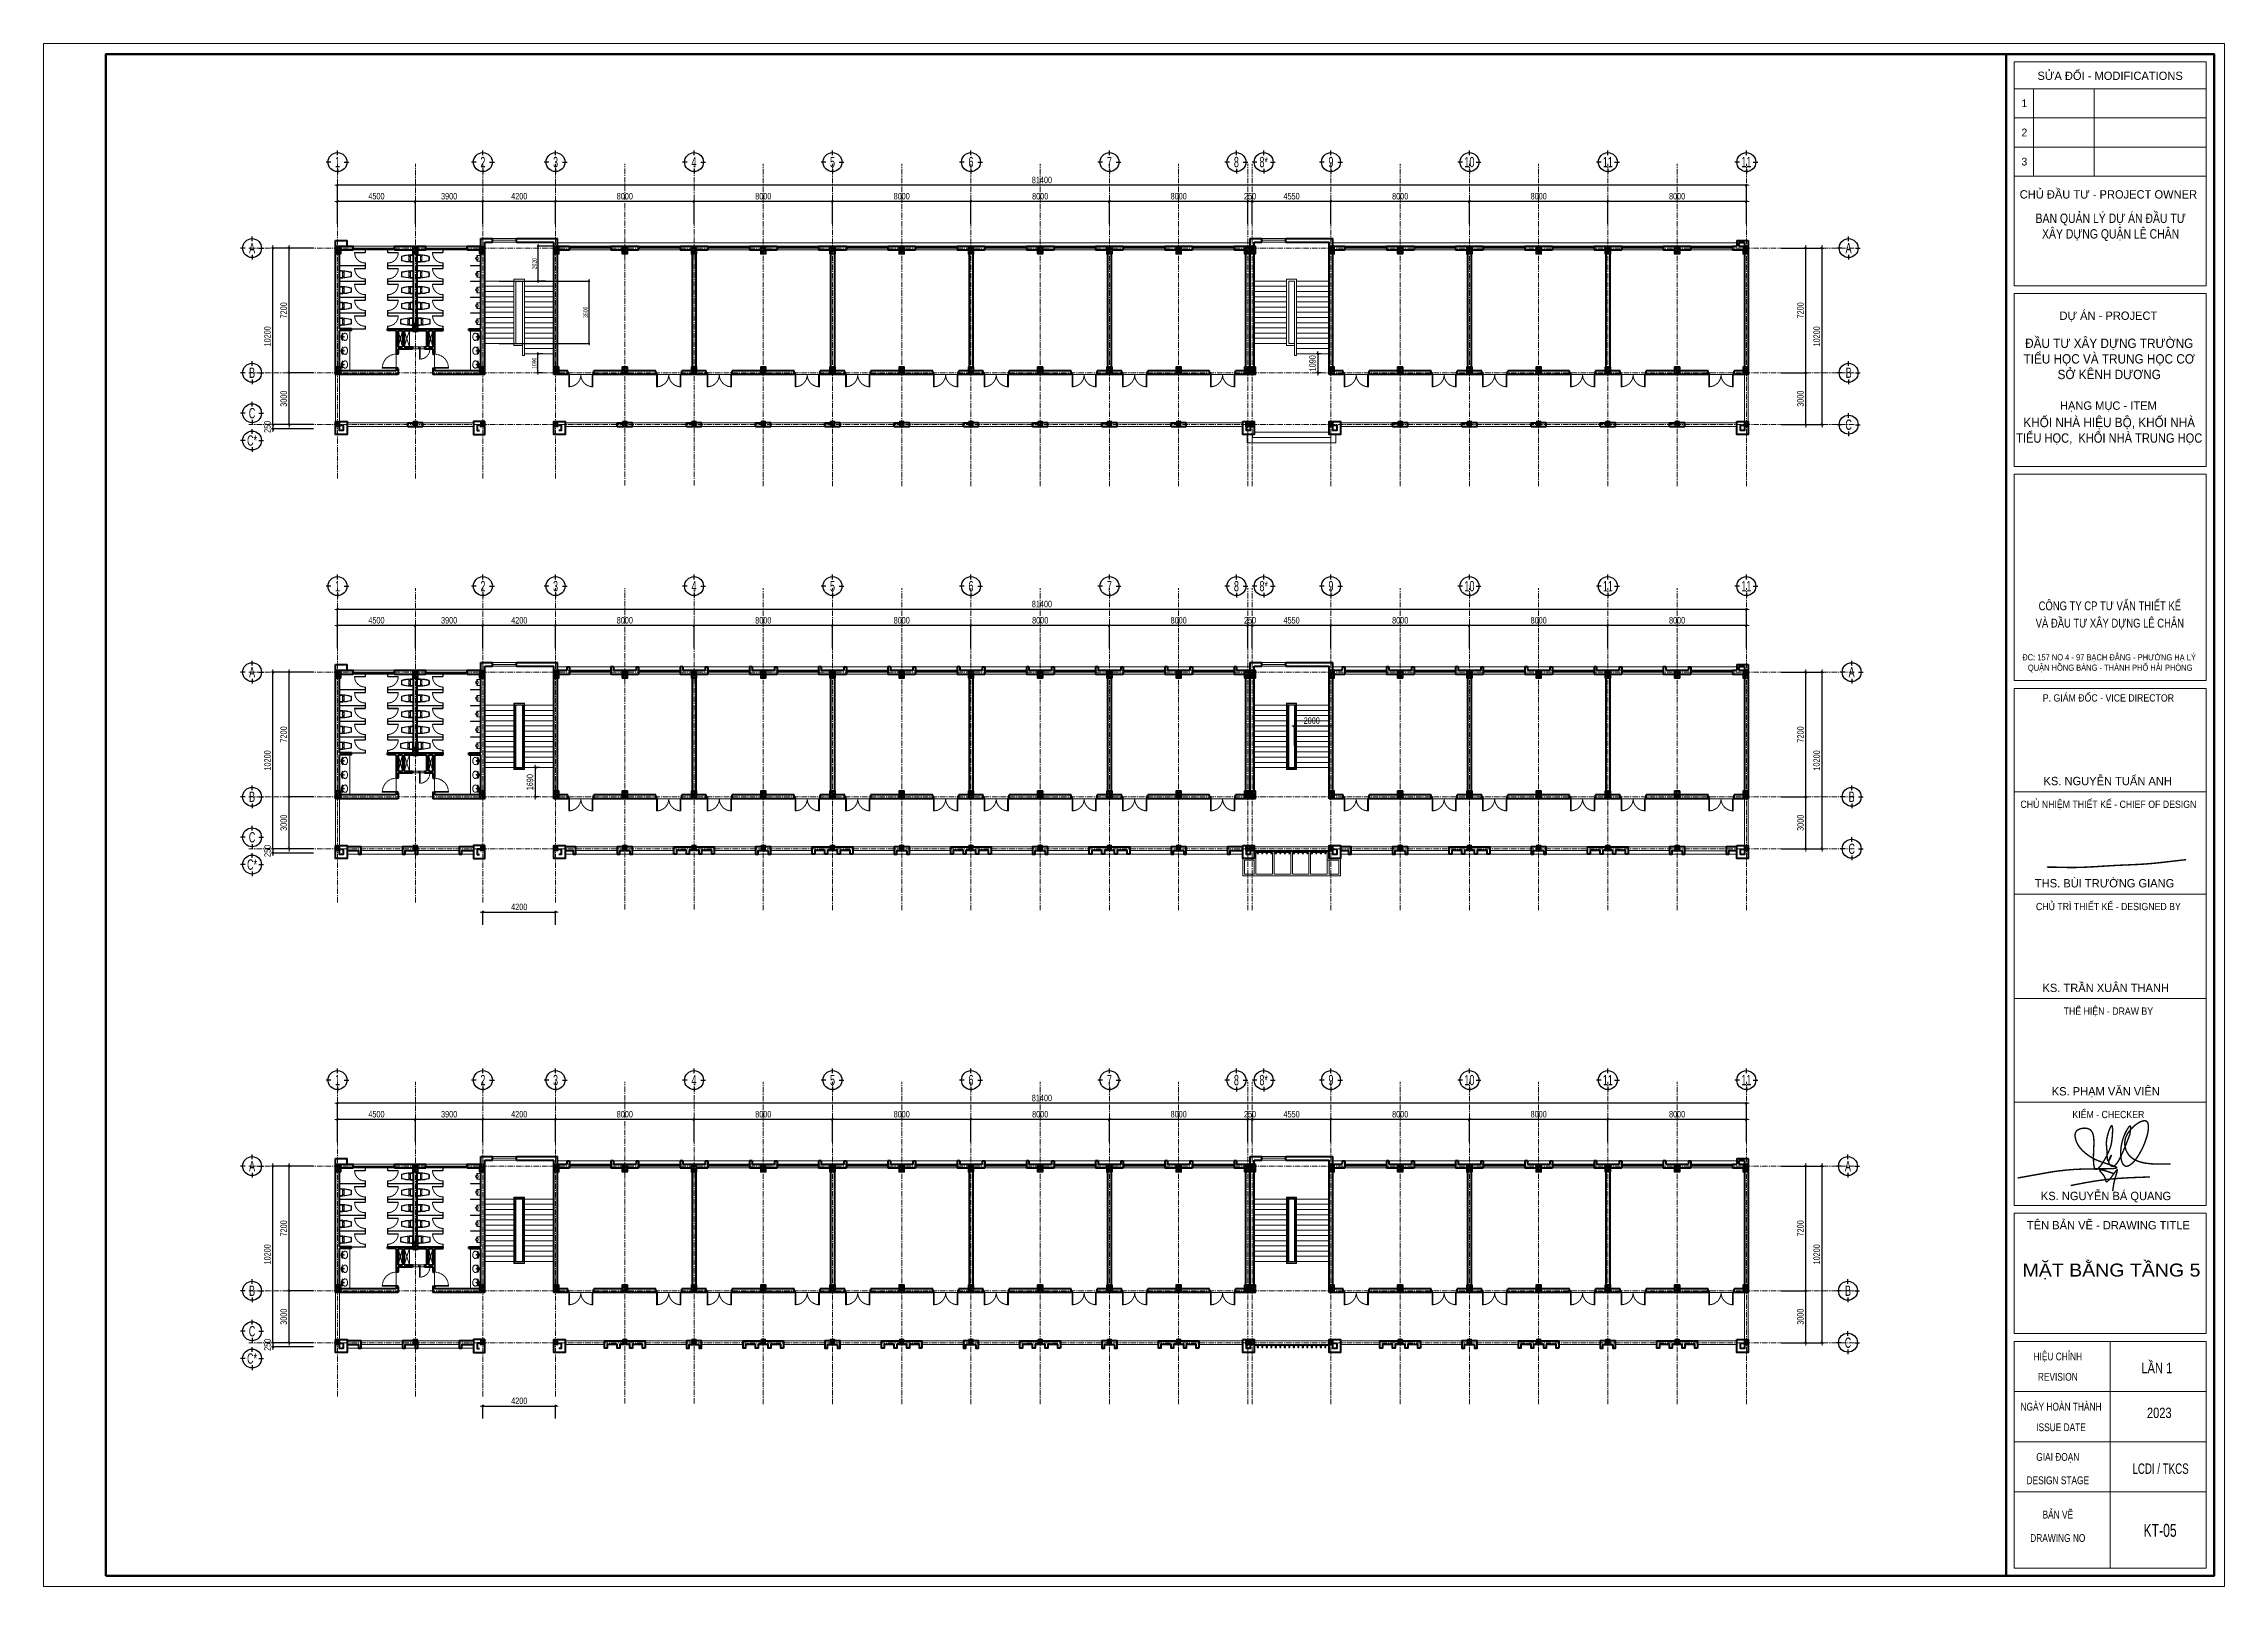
# Model space of a CAD drawing. Header units: millimetres. Extents: x 1890250 to 2116214, y -724415 to -634712.
# Drawn here: x 1890250 to 2016250, y -723812 to -634712 of the extents above; entities that cross this region are included whole.
import ezdxf
from ezdxf.enums import TextEntityAlignment as Align

# ---------------------------------------------------------------- set-up
doc = ezdxf.new("R2010")
doc.units = ezdxf.units.MM
doc.header["$LTSCALE"] = 250
doc.header["$MEASUREMENT"] = 0
for name, pattern in [('CENTER', [2, 1.25, -0.25, 0.25, -0.25]), ('HIDDEN', [0.375, 0.25, -0.125]), ('HIDDEN2', [0.1875, 0.125, -0.0625])]:
    doc.linetypes.add(name, pattern=pattern)
doc.layers.get('DEFPOINTS').update_dxf_attribs({"lineweight": 0})
for name, color, linetype, lineweight in [('03', 252, 'Continuous', 30), ('07 TB VE SINH', 154, 'Continuous', 5), ('08. Net Text', 3, 'Continuous', 13), ('180526 TMB PTTH VSC Hai Phong$0$Noi that', 146, 'Continuous', 9), ('cat1', 30, 'Continuous', 40), ('cat2', 22, 'Continuous', 30), ('cot', 40, 'Continuous', 35), ('DBH_cua', 125, 'Continuous', 9), ('DBH_manh1', 67, 'Continuous', 13), ('DBH_thay1', 63, 'Continuous', 18), ('dim', 144, 'Continuous', 13), ('hatch1', 136, 'Continuous', 9), ('Khungten_LCDI', 7, 'Continuous', 5), ('KT-noithat', 8, 'HIDDEN', 9), ('LC Dim', 8, 'Continuous', 18), ('LC ISO', 153, 'Continuous', 13), ('LC Net dam 1', 30, 'Continuous', 30), ('LC Text1', 3, 'Continuous', 20), ('manh1', 67, 'Continuous', 13), ('manh2', 155, 'Continuous', 9), ('Noi that', 35, 'Continuous', 9), ('noithat', 125, 'Continuous', 9), ('thay1', 63, 'Continuous', 18), ('thay2', 151, 'Continuous', 15), ('truc', 76, 'CENTER', 9)]:
    doc.layers.add(name, color=color, linetype=linetype, lineweight=lineweight)
doc.styles.add('EG 1', font='VHAVANB.TTF')
doc.styles.add('HOATBIF', font='hoatbif.shx', dxfattribs={"width": 0.7})
doc.styles.add('Khungten', font='VHAVAN.TTF', dxfattribs={"width": 0.9, "height": 5000})
doc.styles.add('Tahoma', font='tahoma.ttf')
doc.styles.add('Text Khung Ten', font='VHAVAN.TTF')
doc.styles.add('Title', font='VHBLACK.TTF', dxfattribs={"width": 0.8})
doc.styles.add('VNAVANTH', font='VHAVANB.TTF', dxfattribs={"width": 0.6})
doc.dimstyles.new('1-100', dxfattribs={"dimscale": 100, "dimtxt": 2.5, "dimasz": 0.35, "dimexe": 0.5, "dimexo": 0, "dimgap": 0.8, "dimtad": 1, "dimdec": 0, "dimzin": 0, "dimdsep": 46, "dimtxsty": 'HOATBIF', "dimblk1": 'DOT', "dimblk2": 'DOT', "dimsah": 1, "dimcen": -1, "dimdle": 1, "dimclrd": 256, "dimclre": 256, "dimclrt": 4, "dimadec": 3, "dimazin": 2, "dimtfac": 0.333333, "dimtdec": 0, "dimtix": 1, "dimtmove": 2, "dimatfit": 3, "dimldrblk": 'DOT', "dimfxl": 1, "dimtvp": 0.833333, "dimtolj": 1, "dimtzin": 0, "dimarcsym": 0})
doc.dimstyles.new('1-150', dxfattribs={"dimscale": 150, "dimtxt": 2.5, "dimasz": 0.35, "dimexe": 0.5, "dimexo": 0, "dimgap": 0.8, "dimtad": 1, "dimdec": 0, "dimzin": 0, "dimdsep": 46, "dimtxsty": 'HOATBIF', "dimblk1": 'DOT', "dimblk2": 'DOT', "dimsah": 1, "dimcen": -1, "dimdle": 1, "dimclrd": 256, "dimclre": 256, "dimclrt": 4, "dimadec": 3, "dimazin": 2, "dimtfac": 0.333333, "dimtdec": 0, "dimtix": 1, "dimtmove": 2, "dimatfit": 3, "dimldrblk": 'DOT', "dimfxl": 1, "dimtvp": 0.833333, "dimtolj": 1, "dimtzin": 0, "dimarcsym": 0})

msp = doc.modelspace()

# ---------------------------------------------------------------- blocks, each defined once
blk = doc.blocks.new('NGUYEN BA QUANG')
at = {"layer": 'LC ISO', "const_width": 54}
for points in [[(-3416, -557, -0.001023), (-2231, -345, -0.008385), (-1869, -289, -0.026114), (-905, -212, -0.007166), (-491, -205, 0.001773), (-49, -203, 0.009736), (200, -197, 0.025773), (331, -186, 0.054465), (383, -173, 0.09183), (397, -166, 0.386262), (399, -152, 0.129793), (379, -135, 0.036801), (321, -108, 0.016128), (184, -59, -0.006736), (-183, 62, -0.023924), (-416, 154, -0.046785), (-684, 310, -0.041509), (-918, 503, -0.092678), (-1136, 813, -0.077778), (-1199, 1035, -0.070106), (-1196, 1141, -0.201572), (-1106, 1286, -0.091887), (-982, 1343, -0.118851), (-732, 1351, -0.227561), (-543, 1208, -0.055716), (-508, 1121, -0.035741), (-487, 1019, -0.022757), (-478, 904, -0.018678), (-477, 714, 0.005361), (-493, 294, 0.022501), (-487, 25, 0.024956), (-474, -85, 0.051878), (-451, -169, 0.084004), (-427, -209, 0.302699), (-372, -224, 0.091028), (-331, -204, 0.045769), (-285, -164, 0.031407), (-218, -87, 0.026473), (-114, 66, 0.038878), (124, 530, 0.063388), (207, 831, 0.030377), (243, 1236, 0.019395), (241, 1350, 0.050857), (231, 1429, 0.089259), (221, 1451, 0.446193), (202, 1454, 0.08967), (185, 1438, 0.048315), (156, 1388, 0.024568), (114, 1288, 0.037087), (24, 971, 0.06811), (7, 722, 0.007404), (19, 571, -0.009821), (27, 442, 0.013775), (38, 214, 0.023991), (46, 154, 0.068642), (58, 113, 0.168495), (71, 99, 0.190472), (82, 99, 0.135753), (102, 116, 0.042547), (133, 165, 0.037247), (185, 280, 0.083462), (192, 310, 0.752396), (189, 311, 0.077103), (170, 286, 0.067778), (106, 135, 0.079642), (97, 52, 0.07615), (107, 12, 0.090818), (168, -77, 0.162992), (233, -111, 0.134535), (287, -101, 0.046135), (315, -85, 0.0589), (372, -33, 0.033446), (431, 44, 0.020493), (492, 142, 0.018931), (584, 325, 0.012315), (712, 617, 0.006262), (906, 1114)], [(906, 1114, 0.006821), (929, 1272, 0.011774), (937, 1340, 0.026266), (938, 1394, 0.052103), (935, 1423, 0.076783), (930, 1436, 0.163971), (923, 1442, 0.170042), (914, 1442, 0.080479), (902, 1436, 0.05585), (881, 1417, 0.031056), (847, 1375, 0.025203), (791, 1286, 0.116129), (556, 476, 0.061974), (575, 166, 0.045365), (610, 47, 0.070676), (660, -41, 0.091415), (710, -86, 0.146905), (783, -104, 0.068448), (833, -95, 0.049636), (885, -72, 0.053986), (978, -6, 0.029209), (1056, 69, 0.021304), (1134, 162, 0.025491), (1250, 329, 0.068873), (1561, 1027, 0.01773), (1596, 1171, 0.037697), (1624, 1368, 0.029037), (1623, 1453, 0.04288), (1613, 1525, 0.066726), (1590, 1583, 0.100495), (1556, 1623, 0.111871), (1508, 1644, 0.054631), (1469, 1647, 0.041179), (1426, 1643, 0.04561), (1355, 1623, 0.04967), (1225, 1558, 0.109429), (829, 1164, 0.05047), (753, 1012, 0.368126), (1079, 156, 0.040655), (1223, 90, 0.031441), (1383, 42, 0.023503), (1557, 9, 0.017084), (1742, -10, 0.011936), (1936, -19, 0.009133), (2206, -21, 0.002915), (2480, -16)], [(-1368, -847, -0.004051), (-800, -737, -0.026384), (342, -582, -0.006339), (726, -556, -0.004215), (1111, -537, -0.002629), (1689, -517)], [(274, -380, 0.002584), (99, -322, 0.004829), (-9, -289, 0.009549), (-104, -262, 0.02019), (-180, -245, 0.020391), (-210, -242, 0.037792), (-233, -241, 0.083891), (-249, -244, 0.129866), (-256, -250, 0.170647), (-258, -257, 0.074142), (-257, -264, 0.04333), (-253, -271, 0.038982), (-240, -290, 0.018381), (-209, -327, -0.006145), (-155, -388, -0.017161), (-112, -442, -0.029179), (-72, -502, -0.056277), (-39, -577, -0.025416), (-31, -610, -0.003247), (-24, -652, 0.033316), (-18, -677, 0.055631), (-12, -689, 0.087521), (-5, -698, 0.15828), (8, -703, 0.07777), (18, -702, 0.051495), (30, -698, 0.04838), (50, -685, 0.02792), (72, -667, 0.021215), (104, -635, 0.012757), (138, -596, 0.011354), (192, -528, 0.005945), (265, -430, -0.007904), (360, -301, -0.011483), (384, -270, -0.027823), (404, -249, -0.066961), (415, -240, -0.123545), (420, -238, -0.248584), (424, -240, -0.12084), (426, -246, -0.064597), (426, -260, -0.027008), (421, -289, -0.011306), (411, -326, -0.007085), (384, -419, 0.007773), (340, -569, 0.03162), (266, -923, 0.004795), (248, -1055)]]:
    blk.add_lwpolyline(points, format="xyb", dxfattribs=at)
blk = doc.blocks.new('Mr. Giang')
at = {"layer": 'LC ISO', "const_width": 50}
blk.add_lwpolyline([(138, -164), (149, -174), (155, -177), (164, -181), (175, -184), (186, -185), (197, -185), (206, -185), (221, -185), (232, -185), (244, -185), (255, -185), (267, -185), (278, -185), (290, -185), (301, -185), (313, -185), (324, -185), (335, -185), (346, -186), (358, -186), (369, -186), (380, -186), (391, -186), (402, -186), (413, -187), (424, -187), (435, -187), (446, -187), (457, -187), (468, -187), (479, -188), (490, -188), (501, -188), (512, -188), (523, -189), (534, -189), (544, -189), (555, -189), (566, -190), (577, -190), (588, -190), (598, -190), (609, -191), (620, -191), (630, -191), (641, -191), (652, -192), (662, -192), (673, -192), (684, -192), (694, -193), (705, -193), (715, -193), (726, -193), (736, -194), (747, -194), (758, -194), (768, -194), (779, -194), (789, -195), (800, -195), (810, -195), (821, -195), (831, -195), (842, -196), (852, -196), (863, -196), (874, -196), (884, -196), (895, -196), (905, -196), (916, -197), (926, -197), (937, -197), (947, -197), (958, -197), (968, -197), (979, -197), (990, -197), (998, -197), (1011, -197), (1021, -197), (1032, -197), (1043, -197), (1053, -197), (1064, -197), (1075, -197), (1085, -197), (1096, -197), (1107, -196), (1117, -196), (1128, -196), (1139, -196), (1149, -196), (1160, -196), (1171, -195), (1182, -195), (1192, -195), (1203, -195), (1214, -195), (1224, -194), (1235, -194), (1246, -194), (1257, -194), (1268, -193), (1278, -193), (1289, -193), (1300, -192), (1311, -192), (1322, -192), (1332, -191), (1343, -191), (1354, -191), (1365, -190), (1376, -190), (1386, -189), (1397, -189), (1408, -189), (1419, -188), (1430, -188), (1441, -187), (1452, -187), (1462, -186), (1473, -186), (1484, -185), (1495, -185), (1506, -184), (1517, -184), (1528, -183), (1539, -183), (1549, -182), (1560, -182), (1571, -181), (1582, -181), (1593, -180), (1604, -180), (1615, -179), (1626, -179), (1637, -178), (1648, -177), (1658, -177), (1669, -176), (1680, -176), (1691, -175), (1702, -174), (1713, -174), (1724, -173), (1735, -173), (1746, -172), (1757, -171), (1768, -171), (1778, -170), (1789, -169), (1800, -169), (1811, -168), (1822, -168), (1833, -167), (1844, -166), (1855, -166), (1866, -165), (1877, -164), (1888, -164), (1898, -163), (1909, -162), (1920, -162), (1931, -161), (1942, -160), (1953, -160), (1964, -159), (1975, -158), (1986, -158), (1996, -157), (2007, -156), (2018, -155), (2029, -155), (2040, -154), (2051, -153), (2062, -153), (2069, -152), (2083, -151), (2094, -151), (2105, -150), (2116, -149), (2127, -149), (2138, -148), (2149, -147), (2159, -147), (2170, -146), (2181, -145), (2192, -145), (2203, -144), (2214, -143), (2224, -143), (2235, -142), (2246, -141), (2257, -141), (2268, -140), (2278, -139), (2289, -139), (2300, -138), (2311, -137), (2322, -137), (2333, -136), (2343, -135), (2354, -135), (2365, -134), (2376, -134), (2387, -133), (2397, -132), (2408, -132), (2419, -131), (2430, -130), (2441, -130), (2451, -129), (2462, -129), (2473, -128), (2487, -127), (2495, -127), (2505, -126), (2516, -126), (2527, -125), (2538, -125), (2549, -124), (2560, -124), (2570, -123), (2581, -123), (2592, -122), (2603, -122), (2614, -121), (2624, -121), (2635, -120), (2646, -120), (2657, -119), (2668, -119), (2679, -118), (2689, -118), (2700, -117), (2711, -117), (2722, -116), (2733, -116), (2744, -115), (2754, -115), (2765, -114), (2776, -114), (2787, -113), (2798, -113), (2809, -112), (2819, -112), (2830, -111), (2841, -111), (2852, -111), (2863, -110), (2874, -110), (2884, -109), (2895, -109), (2906, -108), (2917, -108), (2928, -107), (2939, -107), (2949, -106), (2960, -106), (2971, -106), (2982, -105), (2993, -105), (3004, -104), (3014, -104), (3025, -103), (3036, -103), (3047, -102), (3058, -102), (3069, -101), (3079, -101), (3090, -100), (3101, -100), (3112, -99), (3123, -99), (3134, -98), (3144, -98), (3155, -97), (3166, -97), (3177, -96), (3188, -96), (3199, -95), (3209, -95), (3220, -94), (3231, -94), (3242, -93), (3253, -93), (3264, -92), (3274, -92), (3285, -91), (3296, -91), (3307, -90), (3318, -89), (3329, -89), (3339, -88), (3350, -88), (3361, -87), (3372, -86), (3383, -86), (3394, -85), (3404, -85), (3415, -84), (3426, -83), (3437, -83), (3448, -82), (3458, -81), (3469, -81), (3480, -80), (3491, -79), (3502, -79), (3513, -78), (3523, -77), (3534, -76), (3545, -76), (3556, -75), (3567, -74), (3577, -73), (3588, -73), (3599, -72), (3610, -71), (3621, -70), (3632, -69), (3642, -69), (3651, -68), (3664, -67), (3675, -66), (3686, -65), (3696, -64), (3707, -63), (3718, -62), (3729, -62), (3740, -61), (3750, -60), (3761, -59), (3772, -58), (3783, -57), (3794, -56), (3804, -55), (3815, -54), (3826, -53), (3837, -52), (3848, -51), (3858, -50), (3869, -49), (3880, -48), (3891, -47), (3902, -46), (3912, -45), (3923, -44), (3934, -43), (3945, -41), (3955, -40), (3966, -39), (3977, -38), (3988, -37), (3999, -36), (4009, -35), (4020, -34), (4031, -33), (4042, -31), (4053, -30), (4063, -29), (4074, -28), (4085, -27), (4096, -26), (4106, -24), (4117, -23), (4128, -22), (4139, -21), (4150, -20), (4160, -19), (4171, -17), (4182, -16), (4193, -15), (4203, -14), (4214, -12), (4225, -11), (4236, -10), (4247, -9), (4257, -8), (4268, -6), (4279, -5), (4290, -4), (4300, -3), (4311, -1), (4322, 0), (4333, 1), (4343, 2), (4354, 4), (4365, 5), (4376, 6), (4387, 7), (4397, 9), (4408, 10), (4419, 11), (4430, 12), (4440, 14), (4451, 15), (4462, 16), (4473, 17), (4483, 19), (4494, 20), (4505, 21), (4516, 22), (4527, 24), (4537, 25), (4548, 26), (4559, 27), (4570, 29), (4580, 30), (4591, 31), (4602, 32), (4613, 34), (4623, 35), (4634, 36), (4645, 37), (4656, 39), (4667, 40), (4677, 41), (4688, 42), (4699, 44), (4710, 45), (4720, 46), (4731, 47), (4742, 49), (4753, 50), (4764, 51), (4774, 52), (4785, 53), (4796, 55), (4807, 56), (4817, 57), (4828, 58), (4839, 60), (4850, 61), (4860, 62), (4871, 63), (4882, 65), (4893, 66), (4904, 67), (4914, 68), (4925, 69), (4936, 71), (4947, 72), (4957, 73), (4968, 74), (4979, 76), (4990, 77)], dxfattribs=at)
blk = doc.blocks.new('lcdi fix H')
at = {"layer": 'DEFPOINTS', "lineweight": 0}
blk.add_lwpolyline([(-1200, -14850), (-1200, 14850), (40800, 14850), (40800, -14850)], close=True, dxfattribs=at)
at = {"layer": 'Khungten_LCDI', "color": 5, "lineweight": 60}
blk.add_line((36600, 14650), (36600, -14650), dxfattribs=at)
at = {"layer": 'Khungten_LCDI', "color": 5, "lineweight": 25}
blk.add_line((40600, -14650), (40600, 14650), dxfattribs=at)
at = {"layer": 'Khungten_LCDI', "color": 9, "lineweight": 15}
for p, q in [((36750, 13981), (40450, 13981)), ((37123, 13981), (37123, 12297)), ((38293, 13981), (38293, 12297)), ((36750, 13420), (40450, 13420)), ((36750, 12858), (40450, 12858)), ((36750, 12297), (40450, 12297)), ((38600, -10133), (38600, -14500)), ((40450, -11100), (36750, -11100)), ((40450, -12067), (36750, -12067)), ((40450, -13033), (36750, -13033))]:
    blk.add_line(p, q, dxfattribs=at)
at = {"layer": 'Khungten_LCDI', "color": 5, "lineweight": 60}
blk.add_lwpolyline([(0, -14650), (0, 14650), (40600, 14650), (40600, -14650)], close=True, dxfattribs=at)
at = {"layer": 'Khungten_LCDI', "color": 9, "lineweight": 15}
for points in [[(36750, 10190), (40450, 10190), (40450, 14500), (36750, 14500)], [(36750, 6712), (40450, 6712), (40450, 10040), (36750, 10040)], [(36750, 2587), (40450, 2587), (40450, 6562), (36750, 6562)], [(36750, 446), (40450, 446), (40450, 2437), (36750, 2437)], [(36750, -1522), (40450, -1522), (40450, 446), (36750, 446)], [(36750, -1522), (40450, -1522), (40450, -3535), (36750, -3535)], [(36750, -1522), (40450, -1522), (40450, -3535), (36750, -3535)], [(36750, -5526), (40450, -5526), (40450, -3535), (36750, -3535)], [(36750, -7517), (40450, -7517), (40450, -5526), (36750, -5526)], [(36750, -9983), (40450, -9983), (40450, -7667), (36750, -7667)], [(36750, -14500), (40450, -14500), (40450, -10133), (36750, -10133)]]:
    blk.add_lwpolyline(points, close=True, dxfattribs=at)
at = {"layer": 'LC ISO', "xscale": 0.5517597027731964, "yscale": 0.5517597027731964, "zscale": 0.5517597027731964}
blk.add_blockref('Mr. Giang', (37310, -902), dxfattribs=at)
at = {"layer": 'LC Net dam 1', "xscale": 0.5, "yscale": 0.5, "zscale": 0.5}
blk.add_blockref('NGUYEN BA QUANG', (38525, -6710), dxfattribs=at)
at = {"color": 7}
for s, style, p in [('söa ®æi - modifications', 'Khungten', (38600, 14151)), ('chñ ®Çu t\xad - project owner', 'Khungten', (38566, 11868)), ('dù ¸n - PROJECT', 'Khungten', (38566, 9532)), ('h¹ng môc - item', 'Khungten', (38566, 7801)), ('ks. nguyÔn tuÊn anh', 'VNAVANTH', (38553, 574)), ('ths. bïi tr\xadêng giang', 'VNAVANTH', (38493, -1394)), ('ks. TRÇN XU¢N THANH', 'VNAVANTH', (38515, -3408)), ('ks. ph¹m v¨n viªn', 'VNAVANTH', (38515, -5399)), ('ks. nguyÔn b¸ quang', 'VNAVANTH', (38520, -7414)), ('tªn b¶n vÏ - drawing title', 'Khungten', (38566, -7977))]:
    blk.add_text(s, height=160, dxfattribs=dict(at, style=style)).set_placement(p, align=Align.CENTER)
for s, height, style, width, p in [('vµ ®Çu t\xad x©y dùng lª ch©n', 170, 'Title', 0.8, (38594, 3609)), ('c«ng ty cp t\xad vÊn thiÕt kÕ', 170, 'Title', 0.8, (38594, 3942)), ('P. gi¸m ®èc - VICE director', 140, 'Khungten', 0.9, (38566, 2184)), ('chñ nhiÖm thiÕt kÕ - chief of design', 140, 'Khungten', 0.9, (38566, 136)), ('chñ tr× thiÕt kÕ - designed by', 140, 'Khungten', 0.9, (38566, -1832)), ('thÓ hiÖn - draw by', 140, 'Khungten', 0.9, (38566, -3845)), ('kiÓm - checker', 140, 'Khungten', 0.9, (38566, -5836)), ('hiÖu chØnh', 150, 'Khungten', 0.8, (37592, -10499)), ('revision', 150, 'Khungten', 0.8, (37592, -10891)), ('ngµy hoµn thµnh', 150, 'Khungten', 0.8, (37654, -11466)), ('issue date', 150, 'Khungten', 0.8, (37654, -11862)), ('giai ®o¹n', 150, 'Khungten', 0.8, (37592, -12433)), ('lcdi / tkcs', 200, 'Title', 0.7, (39571, -12684)), ('design stage', 150, 'Khungten', 0.8, (37592, -12883)), ('b¶n vÏ', 150, 'Khungten', 0.8, (37592, -13544)), ('drawing nO', 150, 'Khungten', 0.8, (37592, -13994))]:
    blk.add_text(s, height=height, dxfattribs=dict(at, style=style, width=width)).set_placement(p, align=Align.CENTER)
at = {"color": 4, "char_height": 180, "attachment_point": 5, "style": 'Khungten'}
for s, insert, width in [('{\\f.VnArialH|b0|i0|c0|p34;\\W0.8;ban qu¶n lý dù ¸n ®Çu t\xad \\Px©y dùng quËn lª ch©n}', (38609, 11313), 3619.87), ('{\\f.VnArialH|b0|i0|c0|p34;®Çu t\xad x©y dùng tr\xadêng tiÓu häc vµ trung häc c¬ së kªnh d\xad¬ng}', (38582, 8780), 3669.98), ('{\\f.VnArialH|b0|i0|c0|p34;khèi nhµ hiÖu bé, khèi nhµ \\W0.85;tiÓu häc,  khèi nhµ trung häc}', (38582, 7387), 3833.26)]:
    blk.add_mtext(s, dxfattribs=dict(at, insert=insert, width=width))
at = {"color": 7, "insert": (38600, 3096), "char_height": 120, "attachment_point": 2, "style": 'Khungten'}
blk.add_mtext_dynamic_manual_height_columns('®c: 157 no 4 - 97 b¹ch ®»ng - ph\xadêng h¹ lý   quËn hång bµng - thµnh phè h¶i phßng ', width=3421.65, gutter_width=25, heights=[0], dxfattribs=at)
at = {"color": 7, "style": 'Khungten', "width": 0.8}
for tag, p in [('REVISION', (39499, -10746)), ('NGAYHT', (39546, -11609))]:
    blk.add_attdef(tag, text='', height=200, dxfattribs=at).set_placement(p, align=Align.CENTER)
at = {"layer": '08. Net Text', "color": 7, "style": 'Text Khung Ten'}
blk.add_text('1', height=150, dxfattribs=at).set_placement((36892, 13627))
at = {"layer": '08. Net Text', "color": 7, "ltscale": 2, "style": 'Text Khung Ten'}
for s, p in [('2', (36892, 13065)), ('3', (36892, 12504))]:
    blk.add_text(s, height=150, dxfattribs=at).set_placement(p)
at = {"layer": 'LC Text1', "style": 'Title', "width": 1.485915}
for tag, p, p2 in [('TENBANVE1', (36913, -8886), (40339, -8886)), ('TENBANVE2', (36913, -9562), (40339, -9562))]:
    blk.add_attdef(tag, text='', height=250, dxfattribs=at).set_placement(p, p2, align=Align.FIT)
at = {"layer": 'LC Text1', "style": 'Title', "width": 0.7}
blk.add_attdef('SOBANVE', text='', height=250, dxfattribs=at).set_placement((39562, -13896), align=Align.CENTER)
blk = doc.blocks.new('A$C0B8376B1')
at = {"layer": 'truc'}
for p, q in [((5129, 442), (5129, 18610)), ((9629, 442), (9629, 18610)), ((13529, 442), (13529, 18610)), ((17729, 442), (17729, 18610)), ((21729, 42), (21729, 18610)), ((25729, 42), (25729, 18610)), ((29729, 0), (29729, 18610)), ((33729, 0), (33729, 18610)), ((37729, 0), (37729, 18610)), ((41729, 0), (41729, 18610)), ((45729, 0), (45729, 18610)), ((49729, 0), (49729, 18610)), ((53729, 0), (53729, 18610)), ((57729, 0), (57729, 18610)), ((57979, 0), (57979, 18610)), ((62529, 0), (62529, 18610)), ((66529, 0), (66529, 18610)), ((70529, 0), (70529, 18610)), ((74529, 0), (74529, 18610)), ((78529, 0), (78529, 18610)), ((82529, 0), (82529, 18610)), ((86529, 0), (86529, 18610)), ((92758, 13754), (0, 13754)), ((92758, 6554), (0, 6554)), ((92758, 3554), (0, 3554))]:
    blk.add_line(p, q, dxfattribs=at)
blk = doc.blocks.new('DOT')
at = {"layer": 'LC Dim'}
blk.add_line((-3, 0), (3, 0), dxfattribs=at)
at = {"layer": 'LC Dim', "color": 4}
blk.add_line((-1, -1), (1, 1), dxfattribs=at)
blk.add_lwpolyline([(0.5, 1), (-1, -0.5), (-0.5, -1), (1, 0.5)], close=True, dxfattribs=at)
blk = doc.blocks.new('*D758')
at = {"layer": 'DEFPOINTS', "color": 0, "transparency": 16777216}
for p in [(1990652, -653718), (1992065, -653718), (1990652, -656718)]:
    blk.add_point(p, dxfattribs=at)
at = {"layer": 'dim', "lineweight": -2, "transparency": 16777216}
for p, q in [((1990652, -653718), (1992140, -653718)), ((1992065, -656666), (1992065, -653771)), ((1990652, -656718), (1992140, -656718))]:
    blk.add_line(p, q, dxfattribs=at)
at = {"layer": 'dim', "lineweight": -2, "transparency": 16777216, "xscale": 52.5, "yscale": 52.5, "zscale": 52.5}
for p, rotation in [((1992065, -653718), 90), ((1992065, -656718), 270)]:
    blk.add_blockref('DOT', p, dxfattribs=dict(at, rotation=rotation))
at = {"layer": 'dim', "color": 4, "transparency": 16777216, "insert": (1991758, -655218), "char_height": 375, "attachment_point": 5, "rotation": 90, "style": 'HOATBIF'}
blk.add_mtext('\\A1;3000', dxfattribs=at)
blk = doc.blocks.new('*D759')
at = {"layer": 'DEFPOINTS', "color": 0, "transparency": 16777216}
for p in [(1990652, -646518), (1992065, -646518), (1990652, -653718)]:
    blk.add_point(p, dxfattribs=at)
at = {"layer": 'dim', "lineweight": -2, "transparency": 16777216}
for p, q in [((1990652, -646518), (1992140, -646518)), ((1992065, -653666), (1992065, -646571)), ((1990652, -653718), (1992140, -653718))]:
    blk.add_line(p, q, dxfattribs=at)
at = {"layer": 'dim', "lineweight": -2, "transparency": 16777216, "xscale": 52.5, "yscale": 52.5, "zscale": 52.5}
for p, rotation in [((1992065, -646518), 90), ((1992065, -653718), 270)]:
    blk.add_blockref('DOT', p, dxfattribs=dict(at, rotation=rotation))
at = {"layer": 'dim', "color": 4, "transparency": 16777216, "insert": (1991758, -650118), "char_height": 375, "attachment_point": 5, "rotation": 90, "style": 'HOATBIF'}
blk.add_mtext('\\A1;7200', dxfattribs=at)
blk = doc.blocks.new('*D760')
at = {"layer": 'DEFPOINTS', "color": 0, "transparency": 16777216}
for p in [(1990652, -646518), (1993003, -646518), (1990652, -656718)]:
    blk.add_point(p, dxfattribs=at)
at = {"layer": 'dim', "lineweight": -2, "transparency": 16777216}
for p, q in [((1990652, -646518), (1993078, -646518)), ((1993003, -656666), (1993003, -646571)), ((1990652, -656718), (1993078, -656718))]:
    blk.add_line(p, q, dxfattribs=at)
at = {"layer": 'dim', "lineweight": -2, "transparency": 16777216, "xscale": 52.5, "yscale": 52.5, "zscale": 52.5}
for p, rotation in [((1993003, -646518), 90), ((1993003, -656718), 270)]:
    blk.add_blockref('DOT', p, dxfattribs=dict(at, rotation=rotation))
at = {"layer": 'dim', "color": 4, "transparency": 16777216, "insert": (1992695, -651618), "char_height": 375, "attachment_point": 5, "rotation": 90, "style": 'HOATBIF'}
blk.add_mtext('\\A1;10200', dxfattribs=at)
blk = doc.blocks.new('*D761')
at = {"layer": 'DEFPOINTS', "color": 0, "transparency": 16777216}
for p in [(1980630, -643833), (1980630, -645127), (1988630, -645127)]:
    blk.add_point(p, dxfattribs=at)
at = {"layer": 'dim', "lineweight": -2, "transparency": 16777216}
for p, q in [((1980630, -645127), (1980630, -643758)), ((1988577, -643833), (1980682, -643833)), ((1988630, -645127), (1988630, -643758))]:
    blk.add_line(p, q, dxfattribs=at)
at = {"layer": 'dim', "lineweight": -2, "transparency": 16777216, "xscale": 52.5, "yscale": 52.5, "zscale": 52.5, "rotation": 180}
blk.add_blockref('DOT', (1980630, -643833), dxfattribs=at)
at = {"layer": 'dim', "lineweight": -2, "transparency": 16777216, "xscale": 52.5, "yscale": 52.5, "zscale": 52.5}
blk.add_blockref('DOT', (1988630, -643833), dxfattribs=at)
at = {"layer": 'dim', "color": 4, "transparency": 16777216, "insert": (1984630, -643525), "char_height": 375, "attachment_point": 5, "style": 'HOATBIF'}
blk.add_mtext('\\A1;8000', dxfattribs=at)
blk = doc.blocks.new('*D762')
at = {"layer": 'DEFPOINTS', "color": 0, "transparency": 16777216}
for p in [(1972630, -643833), (1972630, -645127), (1980630, -645127)]:
    blk.add_point(p, dxfattribs=at)
at = {"layer": 'dim', "lineweight": -2, "transparency": 16777216}
for p, q in [((1972630, -645127), (1972630, -643758)), ((1980577, -643833), (1972682, -643833)), ((1980630, -645127), (1980630, -643758))]:
    blk.add_line(p, q, dxfattribs=at)
at = {"layer": 'dim', "lineweight": -2, "transparency": 16777216, "xscale": 52.5, "yscale": 52.5, "zscale": 52.5, "rotation": 180}
blk.add_blockref('DOT', (1972630, -643833), dxfattribs=at)
at = {"layer": 'dim', "lineweight": -2, "transparency": 16777216, "xscale": 52.5, "yscale": 52.5, "zscale": 52.5}
blk.add_blockref('DOT', (1980630, -643833), dxfattribs=at)
at = {"layer": 'dim', "color": 4, "transparency": 16777216, "insert": (1976630, -643525), "char_height": 375, "attachment_point": 5, "style": 'HOATBIF'}
blk.add_mtext('\\A1;8000', dxfattribs=at)
blk = doc.blocks.new('*D763')
at = {"layer": 'DEFPOINTS', "color": 0, "transparency": 16777216}
for p in [(1964630, -643833), (1964630, -645127), (1972630, -645127)]:
    blk.add_point(p, dxfattribs=at)
at = {"layer": 'dim', "lineweight": -2, "transparency": 16777216}
for p, q in [((1964630, -645127), (1964630, -643758)), ((1972577, -643833), (1964682, -643833)), ((1972630, -645127), (1972630, -643758))]:
    blk.add_line(p, q, dxfattribs=at)
at = {"layer": 'dim', "lineweight": -2, "transparency": 16777216, "xscale": 52.5, "yscale": 52.5, "zscale": 52.5, "rotation": 180}
blk.add_blockref('DOT', (1964630, -643833), dxfattribs=at)
at = {"layer": 'dim', "lineweight": -2, "transparency": 16777216, "xscale": 52.5, "yscale": 52.5, "zscale": 52.5}
blk.add_blockref('DOT', (1972630, -643833), dxfattribs=at)
at = {"layer": 'dim', "color": 4, "transparency": 16777216, "insert": (1968630, -643525), "char_height": 375, "attachment_point": 5, "style": 'HOATBIF'}
blk.add_mtext('\\A1;8000', dxfattribs=at)
blk = doc.blocks.new('*D764')
at = {"layer": 'DEFPOINTS', "color": 0, "transparency": 16777216}
for p in [(1960080, -643833), (1960080, -645127), (1964630, -645127)]:
    blk.add_point(p, dxfattribs=at)
at = {"layer": 'dim', "lineweight": -2, "transparency": 16777216}
for p, q in [((1960080, -645127), (1960080, -643758)), ((1964577, -643833), (1960132, -643833)), ((1964630, -645127), (1964630, -643758))]:
    blk.add_line(p, q, dxfattribs=at)
at = {"layer": 'dim', "lineweight": -2, "transparency": 16777216, "xscale": 52.5, "yscale": 52.5, "zscale": 52.5, "rotation": 180}
blk.add_blockref('DOT', (1960080, -643833), dxfattribs=at)
at = {"layer": 'dim', "lineweight": -2, "transparency": 16777216, "xscale": 52.5, "yscale": 52.5, "zscale": 52.5}
blk.add_blockref('DOT', (1964630, -643833), dxfattribs=at)
at = {"layer": 'dim', "color": 4, "transparency": 16777216, "insert": (1962355, -643525), "char_height": 375, "attachment_point": 5, "style": 'HOATBIF'}
blk.add_mtext('\\A1;4550', dxfattribs=at)
blk = doc.blocks.new('*D765')
at = {"layer": 'DEFPOINTS', "color": 0, "transparency": 16777216}
for p in [(1959830, -643833), (1959830, -645127), (1960080, -645127)]:
    blk.add_point(p, dxfattribs=at)
at = {"layer": 'dim', "lineweight": -2, "transparency": 16777216}
for p, q in [((1959777, -643833), (1959725, -643833)), ((1959830, -645127), (1959830, -643758)), ((1960080, -643833), (1959830, -643833)), ((1960080, -645127), (1960080, -643758)), ((1960132, -643833), (1960185, -643833))]:
    blk.add_line(p, q, dxfattribs=at)
at = {"layer": 'dim', "lineweight": -2, "transparency": 16777216, "xscale": 52.5, "yscale": 52.5, "zscale": 52.5}
blk.add_blockref('DOT', (1959830, -643833), dxfattribs=at)
at = {"layer": 'dim', "lineweight": -2, "transparency": 16777216, "xscale": 52.5, "yscale": 52.5, "zscale": 52.5, "rotation": 180}
blk.add_blockref('DOT', (1960080, -643833), dxfattribs=at)
at = {"layer": 'dim', "color": 4, "transparency": 16777216, "insert": (1959955, -643525), "char_height": 375, "attachment_point": 5, "style": 'HOATBIF'}
blk.add_mtext('\\A1;250', dxfattribs=at)
blk = doc.blocks.new('*D766')
at = {"layer": 'DEFPOINTS', "color": 0, "transparency": 16777216}
for p in [(1951830, -643833), (1951830, -645127), (1959830, -645127)]:
    blk.add_point(p, dxfattribs=at)
at = {"layer": 'dim', "lineweight": -2, "transparency": 16777216}
for p, q in [((1951830, -645127), (1951830, -643758)), ((1959777, -643833), (1951882, -643833)), ((1959830, -645127), (1959830, -643758))]:
    blk.add_line(p, q, dxfattribs=at)
at = {"layer": 'dim', "lineweight": -2, "transparency": 16777216, "xscale": 52.5, "yscale": 52.5, "zscale": 52.5, "rotation": 180}
blk.add_blockref('DOT', (1951830, -643833), dxfattribs=at)
at = {"layer": 'dim', "lineweight": -2, "transparency": 16777216, "xscale": 52.5, "yscale": 52.5, "zscale": 52.5}
blk.add_blockref('DOT', (1959830, -643833), dxfattribs=at)
at = {"layer": 'dim', "color": 4, "transparency": 16777216, "insert": (1955830, -643525), "char_height": 375, "attachment_point": 5, "style": 'HOATBIF'}
blk.add_mtext('\\A1;8000', dxfattribs=at)
blk = doc.blocks.new('*D767')
at = {"layer": 'DEFPOINTS', "color": 0, "transparency": 16777216}
for p in [(1943830, -643833), (1943830, -645127), (1951830, -645127)]:
    blk.add_point(p, dxfattribs=at)
at = {"layer": 'dim', "lineweight": -2, "transparency": 16777216}
for p, q in [((1943830, -645127), (1943830, -643758)), ((1951777, -643833), (1943882, -643833)), ((1951830, -645127), (1951830, -643758))]:
    blk.add_line(p, q, dxfattribs=at)
at = {"layer": 'dim', "lineweight": -2, "transparency": 16777216, "xscale": 52.5, "yscale": 52.5, "zscale": 52.5, "rotation": 180}
blk.add_blockref('DOT', (1943830, -643833), dxfattribs=at)
at = {"layer": 'dim', "lineweight": -2, "transparency": 16777216, "xscale": 52.5, "yscale": 52.5, "zscale": 52.5}
blk.add_blockref('DOT', (1951830, -643833), dxfattribs=at)
at = {"layer": 'dim', "color": 4, "transparency": 16777216, "insert": (1947830, -643525), "char_height": 375, "attachment_point": 5, "style": 'HOATBIF'}
blk.add_mtext('\\A1;8000', dxfattribs=at)
blk = doc.blocks.new('*D768')
at = {"layer": 'DEFPOINTS', "color": 0, "transparency": 16777216}
for p in [(1935830, -643833), (1935830, -645127), (1943830, -645127)]:
    blk.add_point(p, dxfattribs=at)
at = {"layer": 'dim', "lineweight": -2, "transparency": 16777216}
for p, q in [((1935830, -645127), (1935830, -643758)), ((1943777, -643833), (1935882, -643833)), ((1943830, -645127), (1943830, -643758))]:
    blk.add_line(p, q, dxfattribs=at)
at = {"layer": 'dim', "lineweight": -2, "transparency": 16777216, "xscale": 52.5, "yscale": 52.5, "zscale": 52.5, "rotation": 180}
blk.add_blockref('DOT', (1935830, -643833), dxfattribs=at)
at = {"layer": 'dim', "lineweight": -2, "transparency": 16777216, "xscale": 52.5, "yscale": 52.5, "zscale": 52.5}
blk.add_blockref('DOT', (1943830, -643833), dxfattribs=at)
at = {"layer": 'dim', "color": 4, "transparency": 16777216, "insert": (1939830, -643525), "char_height": 375, "attachment_point": 5, "style": 'HOATBIF'}
blk.add_mtext('\\A1;8000', dxfattribs=at)
blk = doc.blocks.new('*D769')
at = {"layer": 'DEFPOINTS', "color": 0, "transparency": 16777216}
for p in [(1927830, -643833), (1927830, -645127), (1935830, -645127)]:
    blk.add_point(p, dxfattribs=at)
at = {"layer": 'dim', "lineweight": -2, "transparency": 16777216}
for p, q in [((1927830, -645127), (1927830, -643758)), ((1935777, -643833), (1927882, -643833)), ((1935830, -645127), (1935830, -643758))]:
    blk.add_line(p, q, dxfattribs=at)
at = {"layer": 'dim', "lineweight": -2, "transparency": 16777216, "xscale": 52.5, "yscale": 52.5, "zscale": 52.5, "rotation": 180}
blk.add_blockref('DOT', (1927830, -643833), dxfattribs=at)
at = {"layer": 'dim', "lineweight": -2, "transparency": 16777216, "xscale": 52.5, "yscale": 52.5, "zscale": 52.5}
blk.add_blockref('DOT', (1935830, -643833), dxfattribs=at)
at = {"layer": 'dim', "color": 4, "transparency": 16777216, "insert": (1931830, -643525), "char_height": 375, "attachment_point": 5, "style": 'HOATBIF'}
blk.add_mtext('\\A1;8000', dxfattribs=at)
blk = doc.blocks.new('*D770')
at = {"layer": 'DEFPOINTS', "color": 0, "transparency": 16777216}
for p in [(1919830, -643833), (1919830, -645127), (1927830, -645127)]:
    blk.add_point(p, dxfattribs=at)
at = {"layer": 'dim', "lineweight": -2, "transparency": 16777216}
for p, q in [((1919830, -645127), (1919830, -643758)), ((1927777, -643833), (1919882, -643833)), ((1927830, -645127), (1927830, -643758))]:
    blk.add_line(p, q, dxfattribs=at)
at = {"layer": 'dim', "lineweight": -2, "transparency": 16777216, "xscale": 52.5, "yscale": 52.5, "zscale": 52.5, "rotation": 180}
blk.add_blockref('DOT', (1919830, -643833), dxfattribs=at)
at = {"layer": 'dim', "lineweight": -2, "transparency": 16777216, "xscale": 52.5, "yscale": 52.5, "zscale": 52.5}
blk.add_blockref('DOT', (1927830, -643833), dxfattribs=at)
at = {"layer": 'dim', "color": 4, "transparency": 16777216, "insert": (1923830, -643525), "char_height": 375, "attachment_point": 5, "style": 'HOATBIF'}
blk.add_mtext('\\A1;8000', dxfattribs=at)
blk = doc.blocks.new('*D771')
at = {"layer": 'DEFPOINTS', "color": 0, "transparency": 16777216}
for p in [(1915630, -643833), (1915630, -645127), (1919830, -645127)]:
    blk.add_point(p, dxfattribs=at)
at = {"layer": 'dim', "lineweight": -2, "transparency": 16777216}
for p, q in [((1915630, -645127), (1915630, -643758)), ((1919777, -643833), (1915682, -643833)), ((1919830, -645127), (1919830, -643758))]:
    blk.add_line(p, q, dxfattribs=at)
at = {"layer": 'dim', "lineweight": -2, "transparency": 16777216, "xscale": 52.5, "yscale": 52.5, "zscale": 52.5, "rotation": 180}
blk.add_blockref('DOT', (1915630, -643833), dxfattribs=at)
at = {"layer": 'dim', "lineweight": -2, "transparency": 16777216, "xscale": 52.5, "yscale": 52.5, "zscale": 52.5}
blk.add_blockref('DOT', (1919830, -643833), dxfattribs=at)
at = {"layer": 'dim', "color": 4, "transparency": 16777216, "insert": (1917730, -643525), "char_height": 375, "attachment_point": 5, "style": 'HOATBIF'}
blk.add_mtext('\\A1;4200', dxfattribs=at)
blk = doc.blocks.new('*D772')
at = {"layer": 'DEFPOINTS', "color": 0, "transparency": 16777216}
for p in [(1911730, -643833), (1911730, -645127), (1915630, -645127)]:
    blk.add_point(p, dxfattribs=at)
at = {"layer": 'dim', "lineweight": -2, "transparency": 16777216}
for p, q in [((1911730, -645127), (1911730, -643758)), ((1915577, -643833), (1911782, -643833)), ((1915630, -645127), (1915630, -643758))]:
    blk.add_line(p, q, dxfattribs=at)
at = {"layer": 'dim', "lineweight": -2, "transparency": 16777216, "xscale": 52.5, "yscale": 52.5, "zscale": 52.5, "rotation": 180}
blk.add_blockref('DOT', (1911730, -643833), dxfattribs=at)
at = {"layer": 'dim', "lineweight": -2, "transparency": 16777216, "xscale": 52.5, "yscale": 52.5, "zscale": 52.5}
blk.add_blockref('DOT', (1915630, -643833), dxfattribs=at)
at = {"layer": 'dim', "color": 4, "transparency": 16777216, "insert": (1913680, -643525), "char_height": 375, "attachment_point": 5, "style": 'HOATBIF'}
blk.add_mtext('\\A1;3900', dxfattribs=at)
blk = doc.blocks.new('*D773')
at = {"layer": 'DEFPOINTS', "color": 0, "transparency": 16777216}
for p in [(1907230, -643833), (1907230, -645127), (1911730, -645127)]:
    blk.add_point(p, dxfattribs=at)
at = {"layer": 'dim', "lineweight": -2, "transparency": 16777216}
for p, q in [((1907230, -645127), (1907230, -643758)), ((1911677, -643833), (1907282, -643833)), ((1911730, -645127), (1911730, -643758))]:
    blk.add_line(p, q, dxfattribs=at)
at = {"layer": 'dim', "lineweight": -2, "transparency": 16777216, "xscale": 52.5, "yscale": 52.5, "zscale": 52.5, "rotation": 180}
blk.add_blockref('DOT', (1907230, -643833), dxfattribs=at)
at = {"layer": 'dim', "lineweight": -2, "transparency": 16777216, "xscale": 52.5, "yscale": 52.5, "zscale": 52.5}
blk.add_blockref('DOT', (1911730, -643833), dxfattribs=at)
at = {"layer": 'dim', "color": 4, "transparency": 16777216, "insert": (1909480, -643525), "char_height": 375, "attachment_point": 5, "style": 'HOATBIF'}
blk.add_mtext('\\A1;4500', dxfattribs=at)
blk = doc.blocks.new('*D774')
at = {"layer": 'DEFPOINTS', "color": 0, "transparency": 16777216}
for p in [(1907230, -642895), (1907230, -645127), (1988630, -645127)]:
    blk.add_point(p, dxfattribs=at)
at = {"layer": 'dim', "lineweight": -2, "transparency": 16777216}
for p, q in [((1907230, -645127), (1907230, -642820)), ((1988577, -642895), (1907282, -642895)), ((1988630, -645127), (1988630, -642820))]:
    blk.add_line(p, q, dxfattribs=at)
at = {"layer": 'dim', "lineweight": -2, "transparency": 16777216, "xscale": 52.5, "yscale": 52.5, "zscale": 52.5, "rotation": 180}
blk.add_blockref('DOT', (1907230, -642895), dxfattribs=at)
at = {"layer": 'dim', "lineweight": -2, "transparency": 16777216, "xscale": 52.5, "yscale": 52.5, "zscale": 52.5}
blk.add_blockref('DOT', (1988630, -642895), dxfattribs=at)
at = {"layer": 'dim', "color": 4, "transparency": 16777216, "insert": (1947930, -642588), "char_height": 375, "attachment_point": 5, "style": 'HOATBIF'}
blk.add_mtext('\\A1;81400', dxfattribs=at)
blk = doc.blocks.new('KyHieu TrucDinhVi')
at = {"color": 7, "lineweight": 30}
for p, q in [((-2.36, 0), (-4, 0)), ((0, 2.36), (0, 4)), ((2.36, 0), (4, 0)), ((0, -2.36), (0, -4))]:
    blk.add_line(p, q, dxfattribs=at)
blk.add_circle((0, 0), 3.3, dxfattribs=at)
at = {"ltscale": 20, "style": 'Tahoma'}
blk.add_attdef('AA', text='', height=3, dxfattribs=at).set_placement((0, 0), align=Align.MIDDLE_CENTER)
blk = doc.blocks.new('*D775')
at = {"layer": 'DEFPOINTS', "color": 0, "transparency": 16777216}
for p in [(1904429, -653718), (1905842, -653718), (1905842, -656718)]:
    blk.add_point(p, dxfattribs=at)
at = {"layer": 'dim', "lineweight": -2, "transparency": 16777216}
for p, q in [((1905842, -653718), (1904354, -653718)), ((1904429, -656666), (1904429, -653771)), ((1905842, -656718), (1904354, -656718))]:
    blk.add_line(p, q, dxfattribs=at)
at = {"layer": 'dim', "lineweight": -2, "transparency": 16777216, "xscale": 52.5, "yscale": 52.5, "zscale": 52.5}
for p, rotation in [((1904429, -653718), 90), ((1904429, -656718), 270)]:
    blk.add_blockref('DOT', p, dxfattribs=dict(at, rotation=rotation))
at = {"layer": 'dim', "color": 4, "transparency": 16777216, "insert": (1904122, -655218), "char_height": 375, "attachment_point": 5, "rotation": 90, "style": 'HOATBIF'}
blk.add_mtext('\\A1;3000', dxfattribs=at)
blk = doc.blocks.new('*D776')
at = {"layer": 'DEFPOINTS', "color": 0, "transparency": 16777216}
for p in [(1904429, -646518), (1905842, -646518), (1905842, -653718)]:
    blk.add_point(p, dxfattribs=at)
at = {"layer": 'dim', "lineweight": -2, "transparency": 16777216}
for p, q in [((1905842, -646518), (1904354, -646518)), ((1904429, -653666), (1904429, -646571)), ((1905842, -653718), (1904354, -653718))]:
    blk.add_line(p, q, dxfattribs=at)
at = {"layer": 'dim', "lineweight": -2, "transparency": 16777216, "xscale": 52.5, "yscale": 52.5, "zscale": 52.5}
for p, rotation in [((1904429, -646518), 90), ((1904429, -653718), 270)]:
    blk.add_blockref('DOT', p, dxfattribs=dict(at, rotation=rotation))
at = {"layer": 'dim', "color": 4, "transparency": 16777216, "insert": (1904122, -650118), "char_height": 375, "attachment_point": 5, "rotation": 90, "style": 'HOATBIF'}
blk.add_mtext('\\A1;7200', dxfattribs=at)
blk = doc.blocks.new('*D777')
at = {"layer": 'DEFPOINTS', "color": 0, "transparency": 16777216}
for p in [(1903492, -646518), (1905842, -646518), (1905842, -656718)]:
    blk.add_point(p, dxfattribs=at)
at = {"layer": 'dim', "lineweight": -2, "transparency": 16777216}
for p, q in [((1905842, -646518), (1903417, -646518)), ((1903492, -656666), (1903492, -646571)), ((1905842, -656718), (1903417, -656718))]:
    blk.add_line(p, q, dxfattribs=at)
at = {"layer": 'dim', "lineweight": -2, "transparency": 16777216, "xscale": 52.5, "yscale": 52.5, "zscale": 52.5}
for p, rotation in [((1903492, -646518), 90), ((1903492, -656718), 270)]:
    blk.add_blockref('DOT', p, dxfattribs=dict(at, rotation=rotation))
at = {"layer": 'dim', "color": 4, "transparency": 16777216, "insert": (1903184, -651618), "char_height": 375, "attachment_point": 5, "rotation": 90, "style": 'HOATBIF'}
blk.add_mtext('\\A1;10200', dxfattribs=at)
blk = doc.blocks.new('*D778')
at = {"layer": 'DEFPOINTS', "color": 0, "transparency": 16777216}
for p in [(1903492, -656968), (1905842, -656718), (1905842, -656968)]:
    blk.add_point(p, dxfattribs=at)
at = {"layer": 'dim', "lineweight": -2, "transparency": 16777216}
for p, q in [((1905842, -656718), (1903417, -656718)), ((1905842, -656968), (1903417, -656968)), ((1903492, -656666), (1903492, -656613)), ((1903492, -656718), (1903492, -656968)), ((1903492, -657021), (1903492, -657073))]:
    blk.add_line(p, q, dxfattribs=at)
at = {"layer": 'dim', "lineweight": -2, "transparency": 16777216, "xscale": 52.5, "yscale": 52.5, "zscale": 52.5}
for p, rotation in [((1903492, -656718), 270), ((1903492, -656968), 90)]:
    blk.add_blockref('DOT', p, dxfattribs=dict(at, rotation=rotation))
at = {"layer": 'dim', "color": 4, "transparency": 16777216, "insert": (1903184, -656843), "char_height": 375, "attachment_point": 5, "rotation": 90, "style": 'HOATBIF'}
blk.add_mtext('\\A1;250', dxfattribs=at)
blk = doc.blocks.new('COT 30X45')
at = {"layer": 'hatch1'}
h = blk.add_hatch(dxfattribs=at)
h.set_pattern_fill('BTCT', color=256, scale=30)
h.set_pattern_definition([(50, (-140251.38, -4434.1), (215.17805, -18.82564), [22.5, -247.5]), (355, (-140251.38, -4434.1), (-41.6254, 225.65764), [18, -198]), (100.4514, (-140233.45, -4435.67), (173.5528, 206.83186), [19.12206, -210.34263]), (46.1842, (-140251.38, -4374.1), (320.1723, -49.6557), [33.75, -371.25]), (96.6356, (-140224.7, -4378.24), (280.3988, 292.23536), [28.6831, -315.5139]), (351.1842, (-140251.38, -4374.1), (280.3986, 292.2356), [27, -297]), (21, (-140221.38, -4389.1), (179.07212, -120.78567), [22.5, -247.5]), (326, (-140221.38, -4389.1), (72.9946, 217.545), [18, -198]), (71.4514, (-140206.46, -4399.17), (252.0668, 96.75915), [19.12206, -210.34263]), (37.5, (-140251.38, -4434.105), (3.647957, 99.868156), [0, -195.6, 0, -201, 0, -198.75]), (7.5, (-140251.38, -4434.1), (78.92086, 118.32351), [0, -114.6, 0, -191.1, 0, -75.75]), (327.5, (-140318.28, -4434.105), (160.14673, -6.76646), [0, -75, 0, -234, 0, -310.5]), (317.5, (-140348.28, -4434.1), (174.95585, 30.0315), [0, -97.5, 0, -155.4, 0, -220.5]), (45, (-140251.38, -4434.1), (-79.54951, 79.54951), []), (45, (-140198.35, -4434.1), (-79.54951, 79.54951), [])])
h.paths.add_polyline_path([(300, 450), (0, 450), (0, 0), (300, 0)])
at = {"layer": 'cot'}
blk.add_lwpolyline([(0, 0), (300, 0), (300, 450), (0, 450)], close=True, dxfattribs=at)
blk = doc.blocks.new('COT 22X30')
at = {"layer": 'hatch1'}
h = blk.add_hatch(dxfattribs=at)
h.set_pattern_fill('BTCT', color=256, scale=30)
h.set_pattern_definition([(50, (-164608.16, -56017.02), (215.17805, -18.82564), [22.5, -247.5]), (355, (-164608.16, -56017.02), (-41.6254, 225.65764), [18, -198]), (100.4514, (-164590.23, -56018.6), (173.55281, 206.83186), [19.12206, -210.34263]), (46.1842, (-164608.16, -55957.02), (320.1723, -49.6557), [33.75, -371.25]), (96.6356, (-164581.48, -55961.16), (280.3988, 292.23536), [28.6831, -315.5139]), (351.1842, (-164608.16, -55957.02), (280.3986, 292.2356), [27, -297]), (21, (-164578.16, -55972.02), (179.07212, -120.78567), [22.5, -247.5]), (326, (-164578.16, -55972.02), (72.9946, 217.545), [18, -198]), (71.4514, (-164563.24, -55982.09), (252.0668, 96.75915), [19.12206, -210.34263]), (37.5, (-164608.16, -56017.02), (3.647957, 99.868156), [0, -195.6, 0, -201, 0, -198.75]), (7.5, (-164608.16, -56017.02), (78.92086, 118.323514), [0, -114.6, 0, -191.1, 0, -75.75]), (327.5, (-164675.06, -56017.02), (160.14673, -6.76646), [0, -75, 0, -234, 0, -310.5]), (317.5, (-164705.06, -56017.02), (174.95585, 30.0315), [0, -97.5, 0, -155.4, 0, -220.5]), (45, (-164608.16, -56017.02), (-79.54951, 79.54951), []), (45, (-164555.13, -56017.02), (-79.54951, 79.54951), [])])
h.paths.add_polyline_path([(300, 220), (0, 220), (0, 0), (300, 0)])
at = {"layer": 'cot'}
blk.add_lwpolyline([(0, 0), (300, 0), (300, 220), (0, 220)], close=True, dxfattribs=at)
blk = doc.blocks.new('A$C69BC6F3A')
at = {"layer": 'cot'}
for name, p, rotation in [('COT 30X45', (300, 10420), 180), ('COT 30X45', (4760, 10420), 180), ('COT 30X45', (8620, 10420), 180), ('COT 30X45', (12900, 10420), 180), ('COT 30X45', (16860, 10420), 180), ('COT 30X45', (20860, 10420), 180), ('COT 30X45', (24860, 10420), 180), ('COT 30X45', (28860, 10420), 180), ('COT 30X45', (32860, 10420), 180), ('COT 30X45', (36860, 10420), 180), ('COT 30X45', (40860, 10420), 180), ('COT 30X45', (44860, 10420), 180), ('COT 30X45', (48860, 10420), 180), ('COT 30X45', (52820, 10420), 180), ('COT 30X45', (53150, 10420), 180), ('COT 30X45', (57700, 10420), 180), ('COT 30X45', (61660, 10420), 180), ('COT 30X45', (65660, 10420), 180), ('COT 30X45', (69660, 10420), 180), ('COT 30X45', (73660, 10420), 180), ('COT 30X45', (77660, 10420), 180), ('COT 22X30', (81620, 0), 90)]:
    blk.add_blockref(name, p, dxfattribs=dict(at, rotation=rotation))
at = {"layer": 'cot', "xscale": -1}
for name, p, rotation in [('COT 30X45', (81320, 10420), 180), ('COT 22X30', (0, 0), 270), ('COT 22X30', (4500, 0), 270), ('COT 22X30', (8400, 0), 270), ('COT 22X30', (12600, 0), 270), ('COT 22X30', (16600, 0), 270), ('COT 22X30', (20600, 0), 270), ('COT 22X30', (24600, 0), 270), ('COT 22X30', (28600, 0), 270), ('COT 22X30', (32600, 0), 270), ('COT 22X30', (36600, 0), 270), ('COT 22X30', (40600, 0), 270), ('COT 22X30', (44600, 0), 270), ('COT 22X30', (48600, 0), 270), ('COT 22X30', (52600, 0), 270), ('COT 22X30', (52850, 0), 270), ('COT 22X30', (57400, 0), 270), ('COT 22X30', (61400, 0), 270), ('COT 22X30', (65400, 0), 270), ('COT 22X30', (69400, 0), 270), ('COT 22X30', (73400, 0), 270), ('COT 22X30', (77400, 0), 270)]:
    blk.add_blockref(name, p, dxfattribs=dict(at, rotation=rotation))
at = {"layer": 'cot'}
for p in [(4460, 5500), (0, 3000), (8320, 3000), (12600, 3000), (16560, 3000), (20560, 3000), (24560, 3000), (28560, 3000), (32560, 3000), (36560, 3000), (40560, 3000), (44560, 3000), (48560, 3000), (52520, 3000), (52850, 3000), (57400, 3000), (61360, 3000), (65360, 3000), (69360, 3000), (73360, 3000), (77360, 3000), (81320, 3000)]:
    blk.add_blockref('COT 30X45', p, dxfattribs=at)
blk = doc.blocks.new('*U740')
at = {"color": 31}
for points in [[(60, -40), (45, -40), (45, -10), (0, -10), (0, -40), (0, -40), (0, -90), (0, -90), (0, -120), (45, -120), (45, -90), (60, -90)], [(30, -90), (60, -90), (60, -40), (30, -40)], [(1193, -90), (1163, -90), (1163, -40), (1193, -40)], [(1223, -90), (1207, -90), (1207, -40), (1223, -40), (1223, -10), (1177, -10), (1177, -40), (1193, -40), (1193, -90), (1177, -90), (1177, -120), (1223, -120)], [(1207, -90), (1237, -90), (1237, -40), (1207, -40)], [(2340, -40), (2355, -40), (2355, -10), (2400, -10), (2400, -40), (2400, -40), (2400, -90), (2400, -90), (2400, -120), (2355, -120), (2355, -90), (2340, -90)], [(2370, -90), (2340, -90), (2340, -40), (2370, -40)]]:
    blk.add_lwpolyline(points, close=True, dxfattribs=at)
at = {"lineweight": -2}
for points in [[(45, -10), (1177, -10), (1177, -40), (45, -40)], [(45, -90), (1177, -90), (1177, -120), (45, -120)], [(2355, -10), (1223, -10), (1223, -40), (2355, -40)], [(2355, -90), (1223, -90), (1223, -120), (2355, -120)]]:
    blk.add_lwpolyline(points, close=True, dxfattribs=at)
blk = doc.blocks.new('A$C22885C9E2')
at = {"layer": 'cat1'}
for p, q in [((0, -7750), (0, 0)), ((0, 0), (660, 0)), ((660, -330), (660, 0)), ((8400, 120), (9060, 120)), ((8400, -330), (8400, 120)), ((9060, -100), (9060, 120)), ((10460, -100), (10460, 120)), ((10460, 120), (12820, 120)), ((12820, -330), (12820, 120)), ((52850, 120), (53510, 120)), ((52850, -7750), (52850, 120)), ((53510, -100), (53510, 120)), ((54910, -100), (54910, 120)), ((54910, 120), (57620, 120)), ((57620, -330), (57620, 120)), ((80960, 0), (81620, 0)), ((80960, 0), (80960, -330)), ((81620, 0), (81620, -7750)), ((0, -330), (1010, -330)), ((220, -5100), (220, -780)), ((300, -550), (1010, -550)), ((1010, -550), (1010, -330)), ((3410, -550), (3410, -330)), ((3410, -330), (5210, -330)), ((3410, -550), (4460, -550)), ((4500, -4800), (4500, -780)), ((4720, -4800), (4720, -780)), ((4760, -550), (5210, -550)), ((5210, -550), (5210, -330)), ((7610, -550), (7610, -330)), ((7610, -330), (8400, -330)), ((7610, -550), (8320, -550)), ((8400, -5100), (8400, -780)), ((8620, -7750), (8620, -100)), ((8620, -100), (9060, -100)), ((10460, -100), (12600, -100)), ((12600, -7750), (12600, -100)), ((12820, -330), (13510, -330)), ((12820, -7300), (12820, -780)), ((12900, -550), (13510, -550)), ((13510, -330), (13510, -550)), ((15910, -330), (15910, -550)), ((15910, -330), (17510, -330)), ((15910, -550), (16560, -550)), ((16860, -550), (17510, -550)), ((17510, -330), (17510, -550)), ((19910, -330), (19910, -550)), ((19910, -330), (21510, -330)), ((19910, -550), (20560, -550)), ((20600, -780), (20600, -7300)), ((20820, -780), (20820, -7300)), ((20860, -550), (21510, -550)), ((21510, -330), (21510, -550)), ((23910, -330), (23910, -550)), ((23910, -330), (25510, -330)), ((23910, -550), (24560, -550)), ((24860, -550), (25510, -550)), ((25510, -330), (25510, -550)), ((27910, -330), (27910, -550)), ((27910, -330), (29510, -330)), ((27910, -550), (28560, -550)), ((28600, -780), (28600, -7300)), ((28820, -780), (28820, -7300)), ((28860, -550), (29510, -550)), ((29510, -330), (29510, -550)), ((31910, -330), (31910, -550)), ((31910, -330), (33510, -330)), ((31910, -550), (32560, -550)), ((32860, -550), (33510, -550)), ((33510, -330), (33510, -550)), ((35910, -330), (35910, -550)), ((35910, -330), (37510, -330)), ((35910, -550), (36560, -550)), ((36600, -780), (36600, -7300)), ((36820, -780), (36820, -7300)), ((36860, -550), (37510, -550)), ((37510, -330), (37510, -550)), ((39910, -330), (39910, -550)), ((39910, -330), (41510, -330)), ((39910, -550), (40560, -550)), ((40860, -550), (41510, -550)), ((41510, -330), (41510, -550)), ((43910, -330), (43910, -550)), ((43910, -330), (45510, -330)), ((43910, -550), (44560, -550)), ((44600, -780), (44600, -7300)), ((44820, -780), (44820, -7300)), ((44860, -550), (45510, -550)), ((45510, -330), (45510, -550)), ((47910, -330), (47910, -550)), ((47910, -330), (49510, -330)), ((47910, -550), (48560, -550)), ((48860, -550), (49510, -550)), ((49510, -330), (49510, -550)), ((51910, -330), (51910, -550)), ((51910, -330), (52850, -330)), ((51910, -550), (52520, -550)), ((52600, -7300), (52600, -780)), ((52820, -7750), (52820, -330)), ((53070, -100), (53510, -100)), ((53070, -330), (53070, -100)), ((53070, -7300), (53070, -780)), ((54910, -100), (57400, -100)), ((57400, -7750), (57400, -100)), ((57620, -330), (58310, -330)), ((57620, -7300), (57620, -780)), ((57700, -550), (58310, -550)), ((58310, -330), (58310, -550)), ((60710, -330), (60710, -550)), ((60710, -330), (62310, -330)), ((60710, -550), (61360, -550)), ((61660, -550), (62310, -550)), ((62310, -330), (62310, -550)), ((64710, -330), (64710, -550)), ((64710, -330), (66310, -330)), ((64710, -550), (65360, -550)), ((65400, -780), (65400, -7300)), ((65620, -780), (65620, -7300)), ((65660, -550), (66310, -550)), ((66310, -330), (66310, -550)), ((68710, -330), (68710, -550)), ((68710, -330), (70310, -330)), ((68710, -550), (69360, -550)), ((69660, -550), (70310, -550)), ((70310, -330), (70310, -550)), ((72710, -330), (72710, -550)), ((72710, -330), (74310, -330)), ((72710, -550), (73360, -550)), ((73400, -780), (73400, -7300)), ((73620, -780), (73620, -7300)), ((73660, -550), (74310, -550)), ((74310, -330), (74310, -550)), ((76710, -330), (76710, -550)), ((76710, -330), (78310, -330)), ((76710, -550), (77360, -550)), ((77660, -550), (78310, -550)), ((78310, -330), (78310, -550)), ((80710, -330), (80710, -550)), ((80710, -330), (80960, -330)), ((80710, -550), (81320, -550)), ((81070, -110), (81400, -110)), ((81070, -110), (81070, -330)), ((81070, -330), (81620, -330)), ((81400, -110), (81400, -330)), ((81400, -780), (81400, -7300)), ((920, -5100), (220, -5100)), ((920, -5210), (220, -5210)), ((220, -7300), (220, -5210)), ((920, -5210), (920, -5100)), ((3000, -5100), (4460, -5100)), ((3000, -5210), (3000, -5100)), ((3500, -5210), (3000, -5210)), ((3500, -5210), (3500, -6520)), ((3610, -5210), (3860, -5210)), ((3610, -5210), (3610, -6150)), ((3610, -6150), (3860, -6150)), ((3610, -6260), (4440, -6260)), ((3610, -6260), (3610, -6520)), ((3860, -5210), (3860, -6150)), ((3970, -5210), (3970, -6150)), ((3970, -5210), (4460, -5210)), ((3970, -6150), (4440, -6150)), ((4440, -6150), (4440, -6260)), ((4760, -5100), (6220, -5100)), ((4760, -5210), (5250, -5210)), ((5140, -6150), (5140, -6260)), ((5140, -6150), (5250, -6150)), ((5140, -6260), (5610, -6260)), ((5250, -5210), (5250, -6150)), ((5360, -5210), (5360, -6150)), ((5360, -5210), (5610, -5210)), ((5360, -6150), (5610, -6150)), ((5610, -5210), (5610, -6150)), ((5610, -6260), (5610, -6520)), ((5720, -5210), (5720, -6520)), ((5720, -5210), (6220, -5210)), ((6220, -5210), (6220, -5100)), ((7700, -5210), (7700, -5100)), ((7700, -5100), (8400, -5100)), ((7700, -5210), (8400, -5210)), ((8400, -7300), (8400, -5210)), ((3500, -7530), (300, -7530)), ((3500, -6520), (3610, -6520)), ((3500, -7420), (3610, -7420)), ((3500, -7420), (3500, -7530)), ((3610, -7420), (3610, -7750)), ((5720, -6520), (5610, -6520)), ((5720, -7420), (5610, -7420)), ((5610, -7420), (5610, -7750)), ((5720, -7420), (5720, -7530)), ((8320, -7530), (5720, -7530)), ((13420, -7530), (12900, -7530)), ((13420, -7750), (13420, -7530)), ((14920, -7750), (14920, -7530)), ((16560, -7530), (14920, -7530)), ((18500, -7530), (16860, -7530)), ((18500, -7750), (18500, -7530)), ((20000, -7750), (20000, -7530)), ((20560, -7530), (20000, -7530)), ((21420, -7530), (20860, -7530)), ((21420, -7750), (21420, -7530)), ((22920, -7750), (22920, -7530)), ((24560, -7530), (22920, -7530)), ((26500, -7530), (24860, -7530)), ((26500, -7750), (26500, -7530)), ((28000, -7750), (28000, -7530)), ((28560, -7530), (28000, -7530)), ((29420, -7530), (28860, -7530)), ((29420, -7750), (29420, -7530)), ((30920, -7750), (30920, -7530)), ((32560, -7530), (30920, -7530)), ((34500, -7530), (32860, -7530)), ((34500, -7750), (34500, -7530)), ((36000, -7750), (36000, -7530)), ((36560, -7530), (36000, -7530)), ((37420, -7530), (36860, -7530)), ((37420, -7750), (37420, -7530)), ((38920, -7750), (38920, -7530)), ((40560, -7530), (38920, -7530)), ((42500, -7530), (40860, -7530)), ((42500, -7750), (42500, -7530)), ((44000, -7750), (44000, -7530)), ((44560, -7530), (44000, -7530)), ((45420, -7530), (44860, -7530)), ((45420, -7750), (45420, -7530)), ((46920, -7750), (46920, -7530)), ((48560, -7530), (46920, -7530)), ((50500, -7530), (48860, -7530)), ((50500, -7750), (50500, -7530)), ((52520, -7530), (52000, -7530)), ((52000, -7750), (52000, -7530)), ((58220, -7530), (57700, -7530)), ((58220, -7750), (58220, -7530)), ((59720, -7750), (59720, -7530)), ((61360, -7530), (59720, -7530)), ((63300, -7530), (61660, -7530)), ((63300, -7750), (63300, -7530)), ((65360, -7530), (64800, -7530)), ((64800, -7750), (64800, -7530)), ((66220, -7530), (65660, -7530)), ((66220, -7750), (66220, -7530)), ((67720, -7750), (67720, -7530)), ((69360, -7530), (67720, -7530)), ((71300, -7530), (69660, -7530)), ((71300, -7750), (71300, -7530)), ((73360, -7530), (72800, -7530)), ((72800, -7750), (72800, -7530)), ((74220, -7530), (73660, -7530)), ((74220, -7750), (74220, -7530)), ((75720, -7750), (75720, -7530)), ((77360, -7530), (75720, -7530)), ((79300, -7530), (77660, -7530)), ((79300, -7750), (79300, -7530)), ((80800, -7750), (80800, -7530)), ((81320, -7530), (80800, -7530)), ((3610, -7750), (0, -7750)), ((8620, -7750), (5610, -7750)), ((13420, -7750), (12600, -7750)), ((18500, -7750), (14920, -7750)), ((21420, -7750), (20000, -7750)), ((26500, -7750), (22920, -7750)), ((29420, -7750), (28000, -7750)), ((34500, -7750), (30920, -7750)), ((37420, -7750), (36000, -7750)), ((42500, -7750), (38920, -7750)), ((45420, -7750), (44000, -7750)), ((50500, -7750), (46920, -7750)), ((53150, -7750), (52000, -7750)), ((58220, -7750), (57400, -7750)), ((63300, -7750), (59720, -7750)), ((66220, -7750), (64800, -7750)), ((71300, -7750), (67720, -7750)), ((74220, -7750), (72800, -7750)), ((79300, -7750), (75720, -7750)), ((81620, -7750), (80800, -7750)), ((4170, -10750), (4170, -10530)), ((4170, -10530), (4500, -10530)), ((4170, -10750), (5050, -10750)), ((5050, -10530), (4720, -10530)), ((5050, -10750), (5050, -10530)), ((16270, -10750), (16270, -10530)), ((16270, -10530), (16600, -10530)), ((16270, -10750), (17150, -10750)), ((17150, -10530), (16820, -10530)), ((17150, -10750), (17150, -10530)), ((20270, -10750), (20270, -10530)), ((20270, -10530), (20600, -10530)), ((20270, -10750), (21150, -10750)), ((21150, -10530), (20820, -10530)), ((21150, -10750), (21150, -10530)), ((24270, -10750), (24270, -10530)), ((24270, -10530), (24600, -10530)), ((24270, -10750), (25150, -10750)), ((25150, -10530), (24820, -10530)), ((25150, -10750), (25150, -10530)), ((28270, -10750), (28270, -10530)), ((28270, -10530), (28600, -10530)), ((28270, -10750), (29150, -10750)), ((29150, -10530), (28820, -10530)), ((29150, -10750), (29150, -10530)), ((32270, -10750), (32270, -10530)), ((32270, -10530), (32600, -10530)), ((32270, -10750), (33150, -10750)), ((33150, -10530), (32820, -10530)), ((33150, -10750), (33150, -10530)), ((36270, -10750), (36270, -10530)), ((36270, -10530), (36600, -10530)), ((36270, -10750), (37150, -10750)), ((37150, -10530), (36820, -10530)), ((37150, -10750), (37150, -10530)), ((40270, -10750), (40270, -10530)), ((40270, -10530), (40600, -10530)), ((40270, -10750), (41150, -10750)), ((41150, -10530), (40820, -10530)), ((41150, -10750), (41150, -10530)), ((44270, -10750), (44270, -10530)), ((44270, -10530), (44600, -10530)), ((44270, -10750), (45150, -10750)), ((45150, -10530), (44820, -10530)), ((45150, -10750), (45150, -10530)), ((48270, -10750), (48270, -10530)), ((48270, -10530), (48600, -10530)), ((48270, -10750), (49150, -10750)), ((49150, -10530), (48820, -10530)), ((49150, -10750), (49150, -10530)), ((61070, -10750), (61070, -10530)), ((61070, -10530), (61400, -10530)), ((61070, -10750), (61950, -10750)), ((61950, -10530), (61620, -10530)), ((61950, -10750), (61950, -10530)), ((65070, -10750), (65070, -10530)), ((65070, -10530), (65400, -10530)), ((65070, -10750), (65950, -10750)), ((65950, -10530), (65620, -10530)), ((65950, -10750), (65950, -10530)), ((69070, -10750), (69070, -10530)), ((69070, -10530), (69400, -10530)), ((69070, -10750), (69950, -10750)), ((69950, -10530), (69620, -10530)), ((69950, -10750), (69950, -10530)), ((73070, -10750), (73070, -10530)), ((73070, -10530), (73400, -10530)), ((73070, -10750), (73950, -10750)), ((73950, -10530), (73620, -10530)), ((73950, -10750), (73950, -10530)), ((77070, -10750), (77070, -10530)), ((77070, -10530), (77400, -10530)), ((77070, -10750), (77950, -10750)), ((77950, -10530), (77620, -10530)), ((77950, -10750), (77950, -10530)), ((80960, -11200), (80960, -10450)), ((80960, -10450), (81620, -10450)), ((81620, -11200), (80960, -11200)), ((81620, -10450), (81620, -11200))]:
    blk.add_line(p, q, dxfattribs=at)
for points in [[(0, -10450), (660, -10450), (660, -11200), (0, -11200)], [(220, -10670), (440, -10670), (440, -10980), (220, -10980)], [(8620, -10450), (7960, -10450), (7960, -11200), (8620, -11200)], [(12600, -10450), (13260, -10450), (13260, -11200), (12600, -11200)], [(52410, -10450), (53070, -10450), (53070, -11200), (52410, -11200)], [(57400, -10450), (58060, -10450), (58060, -11200), (57400, -11200)], [(57620, -10670), (57840, -10670), (57840, -10980), (57620, -10980)], [(80960, -10450), (81620, -10450), (81620, -11200), (80960, -11200)], [(81180, -10670), (81400, -10670), (81400, -10980), (81180, -10980)]]:
    blk.add_lwpolyline(points, close=True, dxfattribs=at)
for points in [[(8400, -10780), (8400, -10670), (8180, -10670), (8180, -10980), (8320, -10980)], [(12820, -10780), (12820, -10670), (13040, -10670), (13040, -10980), (12900, -10980)], [(52850, -10670), (52850, -10980), (52630, -10980), (52630, -10750)]]:
    blk.add_lwpolyline(points, dxfattribs=at)
at = {"layer": 'manh1'}
for p, q in [((8620, -2350), (10300, -2350)), ((10920, -2350), (12600, -2350)), ((53070, -2350), (54950, -2350)), ((55520, -2350), (57400, -2350)), ((8620, -2650), (10300, -2650)), ((8620, -2950), (10300, -2950)), ((8620, -3250), (10300, -3250)), ((8620, -3550), (10300, -3550)), ((10920, -2650), (12600, -2650)), ((10920, -2950), (12600, -2950)), ((10920, -3250), (12600, -3250)), ((10920, -3550), (12600, -3550)), ((53070, -2650), (54950, -2650)), ((53070, -2950), (54950, -2950)), ((53070, -3250), (54950, -3250)), ((53070, -3550), (54950, -3550)), ((55520, -2650), (57400, -2650)), ((55520, -2950), (57400, -2950)), ((55520, -3250), (57400, -3250)), ((55520, -3550), (57400, -3550)), ((8620, -3850), (10300, -3850)), ((8620, -4150), (10300, -4150)), ((8620, -4450), (10300, -4450)), ((8620, -4750), (10300, -4750)), ((10920, -3850), (12600, -3850)), ((10920, -4150), (12600, -4150)), ((10920, -4450), (12600, -4450)), ((10920, -4750), (12600, -4750)), ((53070, -3850), (54950, -3850)), ((53070, -4150), (54950, -4150)), ((53070, -4450), (54950, -4450)), ((53070, -4750), (54950, -4750)), ((55520, -3850), (57400, -3850)), ((55520, -4150), (57400, -4150)), ((55520, -4450), (57400, -4450)), ((55520, -4750), (57400, -4750)), ((3860, -6150), (3610, -5210)), ((3610, -6150), (3860, -5210)), ((4270, -6150), (3970, -5210)), ((4270, -5210), (3970, -6150)), ((4270, -5210), (4270, -6150)), ((5610, -6150), (5360, -5210)), ((5360, -6150), (5610, -5210)), ((8620, -5050), (10300, -5050)), ((8620, -5350), (10300, -5350)), ((8620, -5650), (10300, -5650)), ((8620, -5950), (10300, -5950)), ((10920, -5050), (12600, -5050)), ((10920, -5350), (12600, -5350)), ((10920, -5650), (12600, -5650)), ((10920, -5950), (12600, -5950)), ((10920, -6250), (12600, -6250)), ((53070, -5050), (54950, -5050)), ((53070, -5350), (54950, -5350)), ((53070, -5650), (54950, -5650)), ((53070, -5950), (54950, -5950)), ((55520, -5050), (57400, -5050)), ((55520, -5350), (57400, -5350)), ((55520, -5650), (57400, -5650)), ((55520, -5950), (57400, -5950)), ((55520, -6250), (57400, -6250)), ((10920, -6550), (12600, -6550)), ((55520, -6550), (57400, -6550))]:
    blk.add_line(p, q, dxfattribs=at)
at = {"layer": 'thay1'}
for p, q in [((9060, 120), (10460, 120)), ((9060, 10), (10460, 10)), ((53510, 120), (54910, 120)), ((53510, 10), (54910, 10)), ((1010, -330), (7610, -330)), ((9060, -100), (10460, -100)), ((12820, -130), (52850, -130)), ((12820, -330), (52850, -330)), ((13510, -550), (15910, -550)), ((17510, -550), (19910, -550)), ((21510, -550), (23910, -550)), ((25510, -550), (27910, -550)), ((29510, -550), (31910, -550)), ((33510, -550), (35910, -550)), ((37510, -550), (39910, -550)), ((41510, -550), (43910, -550)), ((45510, -550), (47910, -550)), ((49510, -550), (51910, -550)), ((53510, -100), (54910, -100)), ((57620, -130), (80960, -130)), ((58310, -330), (80710, -330)), ((58310, -550), (60710, -550)), ((62110, -330), (68710, -330)), ((62310, -550), (64710, -550)), ((66310, -550), (68710, -550)), ((70110, -330), (76710, -330)), ((70310, -550), (72710, -550)), ((74355, -550), (76755, -550)), ((78310, -550), (80710, -550)), ((10920, -2230), (10300, -2230)), ((10300, -6070), (10300, -2230)), ((10420, -5950), (10420, -2350)), ((10800, -2350), (10420, -2350)), ((10800, -6650), (10800, -2350)), ((10920, -6650), (10920, -2230)), ((55520, -2230), (54950, -2230)), ((54950, -6070), (54950, -2230)), ((55070, -5950), (55070, -2350)), ((55400, -2350), (55070, -2350)), ((55400, -6650), (55400, -2350)), ((55520, -6650), (55520, -2230)), ((4440, -6150), (5140, -6150)), ((4440, -6260), (5140, -6260)), ((10300, -6070), (10800, -6070)), ((10420, -5950), (10800, -5950)), ((54950, -6070), (55400, -6070)), ((55070, -5950), (55400, -5950)), ((3500, -6520), (3500, -7420)), ((5720, -7420), (5720, -6520)), ((10800, -6650), (10920, -6650)), ((55400, -6650), (55520, -6650)), ((13420, -7750), (52000, -7750)), ((58220, -7750), (80800, -7750)), ((52670, -11200), (52670, -11680)), ((52970, -11200), (52970, -11380)), ((57400, -11080), (53070, -11080)), ((57500, -11200), (57500, -11380)), ((57800, -11200), (57800, -11680)), ((57800, -11680), (52670, -11680)), ((57500, -11380), (52970, -11380))]:
    blk.add_line(p, q, dxfattribs=at)
for points in [[(220, -10450), (0, -10450), (0, -7750), (220, -7750)], [(81400, -10450), (81620, -10450), (81620, -7750), (81400, -7750)], [(4170, -10750), (660, -10750), (660, -10530), (4170, -10530)], [(5050, -10530), (7960, -10530), (7960, -10750), (5050, -10750)], [(16270, -10750), (13260, -10750), (13260, -10530), (16270, -10530)], [(20270, -10750), (17150, -10750), (17150, -10530), (20270, -10530)], [(24270, -10750), (21150, -10750), (21150, -10530), (24270, -10530)], [(28270, -10750), (25150, -10750), (25150, -10530), (28270, -10530)], [(32270, -10750), (29150, -10750), (29150, -10530), (32270, -10530)], [(33150, -10530), (36270, -10530), (36270, -10750), (33150, -10750)], [(40270, -10530), (37150, -10530), (37150, -10750), (40270, -10750)], [(44270, -10530), (41150, -10530), (41150, -10750), (44270, -10750)], [(45150, -10530), (48270, -10530), (48270, -10750), (45150, -10750)], [(49150, -10530), (52410, -10530), (52410, -10750), (49150, -10750)], [(61070, -10530), (58060, -10530), (58060, -10750), (61070, -10750)], [(61950, -10530), (65070, -10530), (65070, -10750), (61950, -10750)], [(65950, -10530), (69070, -10530), (69070, -10750), (65950, -10750)], [(69950, -10530), (73070, -10530), (73070, -10750), (69950, -10750)], [(73950, -10530), (77070, -10530), (77070, -10750), (73950, -10750)], [(77950, -10750), (80960, -10750), (80960, -10530), (77950, -10530)]]:
    blk.add_lwpolyline(points, close=True, dxfattribs=at)
at = {"layer": 'cot'}
blk.add_blockref('A$C69BC6F3A', (0, -10750), dxfattribs=at)
at = {"layer": 'DBH_cua'}
for p in [(1010, -430), (5210, -430), (13510, -320), (17510, -320), (21510, -320), (25510, -320), (29510, -320), (33510, -320), (37510, -320), (41510, -320), (45510, -320), (49510, -320), (58310, -320), (62310, -320), (66310, -320), (70310, -320), (74310, -320), (78310, -320)]:
    blk.add_blockref('*U740', p, dxfattribs=at)
blk = doc.blocks.new('*U739')
at = {"color": 8}
blk.add_wipeout([(1, 0), (21, 113), (41, 156), (61, 185), (81, 207), (101, 225), (121, 238), (141, 248), (161, 255), (181, 259), (201, 260), (221, 259), (241, 256), (261, 250), (281, 241), (301, 228), (321, 212), (341, 191), (361, 164), (381, 126), (401, 59), (406, 0), (401, -63), (381, -129), (361, -167), (341, -195), (321, -215), (301, -232), (281, -244), (261, -253), (241, -259), (221, -263), (201, -264), (181, -262), (161, -258), (141, -251), (121, -241), (101, -228), (81, -211), (61, -188), (41, -159), (21, -117)], dxfattribs=at)
for p, q in [((198, 0), (109, 0)), ((153, -44), (153, 44)), ((38, -130), (102, -96)), ((43, -138), (91, -112))]:
    blk.add_line(p, q)
for points in [[(112, 216, 0.0770803), (66, 174, 0.0881746), (25, 97, 0.0790018), (10, 0, 0.0790018), (25, -97, 0.035427), (38, -130, 0.0770803)], [(43, -138, 0.0435659), (66, -174, 0.0770803), (112, -216, 0.0414862)]]:
    blk.add_lwpolyline(points, format="xyb")
blk.add_lwpolyline([(235, 212, 0.1340417), (181, 197, 0.106817), (130, 150, 0.0824684), (98, 84, 0.0708742), (86, 0, 0.0708742), (98, -84, 0.0824684), (130, -150, 0.106817), (181, -197, 0.1340417), (235, -212, 0.1340417), (289, -197, 0.106817), (340, -150, 0.0824684), (371, -84, 0.0708742), (383, 0, 0.0708742), (371, 84, 0.0824684), (340, 150, 0.106817), (289, 197, 0.1340417)], format="xyb", close=True)
for centre, radius in [((52, 90), 9.45), ((52, 45), 9.45), ((52, 0), 9.45), ((153, 0), 18), ((153, 0), 13.5), ((52, -45), 9.45), ((52, -90), 9.45)]:
    blk.add_circle(centre, radius)
for radius, start in [(56.6, 159.64296), (47.6, 145.24551)]:
    blk.add_arc((144, -132), radius, start, 213.47738)
blk = doc.blocks.new('*U742')
blk.add_blockref('*U739', (-106, -256))
blk = doc.blocks.new('*U743')
at = {"layer": 'noithat', "color": 0, "linetype": 'ByBlock', "lineweight": -2, "transparency": 16777216}
blk.add_blockref('*U742', (0, 0), dxfattribs=at)
blk.add_blockref('*U742', (0, 800), dxfattribs=at)
blk.add_blockref('*U742', (0, 1600), dxfattribs=at)
blk = doc.blocks.new('*U744')
blk.add_blockref('*U739', (-106, -256))
blk = doc.blocks.new('*U745')
at = {"layer": 'noithat', "color": 0, "linetype": 'ByBlock', "lineweight": -2, "transparency": 16777216}
blk.add_blockref('*U744', (0, 0), dxfattribs=at)
blk.add_blockref('*U744', (0, 800), dxfattribs=at)
blk.add_blockref('*U744', (0, 1600), dxfattribs=at)
blk = doc.blocks.new('xb')
at = {"layer": '07 TB VE SINH'}
for p, q in [((-183, -326), (-115, -649)), ((-129, -253), (-129, -233)), ((-129, -233), (-103, -233)), ((-129, -263), (-129, -253)), ((-103, -263), (-129, -263)), ((-103, -233), (-103, -263)), ((-83, -675), (0, -675)), ((83, -675), (0, -675)), ((103, -233), (103, -263)), ((129, -233), (103, -233)), ((103, -263), (129, -263)), ((183, -326), (115, -649)), ((129, -253), (129, -233)), ((129, -263), (129, -253))]:
    blk.add_line(p, q, dxfattribs=at)
for points in [[(0, 0), (-192, 0, 0.3754978), (-214, -19, 0.0748215), (-211, -195, 0.0548669), (-137, -666, 0.2912913), (-107, -693, 0.0402871), (0, -700, 1.0750393)], [(0, 0), (192, 0, -0.3754978), (214, -19, -0.0748215), (211, -195, -0.0548669), (137, -666, -0.2912913), (107, -693, -0.0402871), (0, -700, -1.0750393)], [(-183, -326, -0.5535659), (-140, -268), (0, -268)], [(183, -326, 0.5535659), (140, -268), (0, -268)]]:
    blk.add_lwpolyline(points, format="xyb", dxfattribs=at)
for points in [[(-168, 0), (-175, -17), (-179, -113), (-175, -169), (-164, -179), (0, -179)], [(168, 0), (175, -17), (179, -113), (175, -169), (164, -179), (0, -179)], [(0, -195), (-211, -195)], [(0, -195), (211, -195)]]:
    blk.add_lwpolyline(points, dxfattribs=at)
for centre, start, end in [((-83, -642), 191.91961, 269.70772), ((83, -642), 270.29228, 348.08039)]:
    blk.add_arc(centre, 33.3, start, end, dxfattribs=at)
blk = doc.blocks.new('U 57 K PLAN')
at = {"layer": '07 TB VE SINH'}
for p, q in [((-165, 0), (-165, -230)), ((-165, 0), (165, 0)), ((165, 0), (165, -230)), ((-125, -239), (-108, -216)), ((-98, -216), (-53, -277)), ((-77, -201), (-27, -270)), ((77, -201), (27, -270)), ((98, -216), (53, -277)), ((125, -239), (108, -216))]:
    blk.add_line(p, q, dxfattribs=at)
for centre, radius, start, end in [((-141, -217), 26.9, 207.52515, 308.02853), ((0, -322), 152, 44.41784, 135.52332), ((-103, -219), 6.6, 36.00308, 144.78194), ((-103, -219), 31.6, 36.00308, 50.94937), ((0, -251), 59, 206.15694, 333.84306), ((0, -244), 37.7, 224.0165, 315.98347), ((103, -220), 31.6, 128.95961, 143.99686), ((103, -220), 6.6, 35.56099, 143.99686), ((141, -217), 26.9, 231.97145, 332.47487)]:
    blk.add_arc(centre, radius, start, end, dxfattribs=at)
blk = doc.blocks.new('180526 TMB PTTH VSC Hai Phong$0$Wc2$0$$1$tieu nam')
at = {"layer": 'Noi that', "xscale": -1}
blk.add_blockref('U 57 K PLAN', (125, 0), dxfattribs=at)
blk = doc.blocks.new('A$C5604176A')
at = {"layer": 'manh2', "linetype": 'HIDDEN2', "extrusion": (6.34428e-20, -9.44698e-07, 1)}
for centre, start, end in [((3568, 8136, -1), 180, 270), ((4888, 8136, 0), 270, 0), ((8068, 8136, 0), 180, 270), ((3568, 7216, 0), 180, 270), ((3568, 6306, -1), 180, 270), ((4888, 7216, 0), 270, 0), ((4888, 6306, 0), 270, 0), ((8068, 7216, 0), 180, 270), ((8068, 6306, 0), 180, 270), ((3568, 5396, -1), 180, 270), ((4888, 5396, 0), 270, 0), ((8068, 5396, 0), 180, 270), ((3568, 4486, 0), 180, 270), ((4888, 4486, 0), 270, 0), ((8068, 4486, 0), 180, 270)]:
    blk.add_arc(centre, 600, start, end, dxfattribs=at)
at = {"layer": 'thay1', "extrusion": (-4.6328e-19, -1.54248e-06, 1)}
for p, q in [((3568, 8136, 0), (3568, 8286, 0)), ((3588, 8136, 0), (3588, 8286, 0)), ((4868, 8136, 0), (4868, 8286, 0)), ((4888, 8136, 0), (4888, 8286, 0)), ((3568, 7386, 0), (3568, 7536, 0)), ((3568, 7216, 0), (3568, 7366, 0)), ((3568, 6466, 0), (3568, 6616, 0)), ((3568, 6306, 0), (3568, 6456, 0)), ((3588, 7216, 0), (3588, 7536, 0)), ((3588, 6466, 0), (3588, 6616, 0)), ((3588, 6306, 0), (3588, 6466, 0)), ((3568, 5556, 0), (3568, 5706, 0)), ((3568, 5396, 0), (3568, 5546, 0)), ((3588, 5556, 0), (3588, 5706, 0)), ((3588, 5396, 0), (3588, 5556, 0)), ((3568, 4646, 0), (3568, 4796, 0)), ((3568, 4486, 0), (3568, 4636, 0)), ((3568, 3736, 0), (3568, 3886, 0)), ((3588, 4646, 0), (3588, 4796, 0)), ((3588, 4486, 0), (3588, 4646, 0)), ((3588, 3716, 0), (3588, 3886, 0))]:
    blk.add_line(p, q, dxfattribs=at)
at = {"layer": 'thay1', "extrusion": (6.34428e-20, -9.44698e-07, 1)}
for p, q in [((3568, 8136, 0), (3588, 8136, 0)), ((4868, 8136, 0), (4888, 8136, 0)), ((8068, 8136, 0), (8088, 8136, 0)), ((3568, 7536, 0), (3588, 7536, 0)), ((3568, 7216, 0), (3588, 7216, 0)), ((3568, 6616, 0), (3588, 6616, 0)), ((3568, 6306, 0), (3588, 6306, 0)), ((4888, 7536, 0), (4868, 7536, 0)), ((4888, 7216, 0), (4868, 7216, 0)), ((4888, 6616, 0), (4868, 6616, 0)), ((4888, 6306, 0), (4868, 6306, 0)), ((8068, 7536, 0), (8088, 7536, 0)), ((8068, 7216, 0), (8088, 7216, 0)), ((8068, 6616, 0), (8088, 6616, 0)), ((8068, 6306, 0), (8088, 6306, 0)), ((3568, 5706, 0), (3588, 5706, 0)), ((3568, 5396, 0), (3588, 5396, 0)), ((4888, 5706, 0), (4868, 5706, 0)), ((4888, 5396, 0), (4868, 5396, 0)), ((8068, 5706, 0), (8088, 5706, 0)), ((8068, 5396, 0), (8088, 5396, 0)), ((3568, 4796, 0), (3588, 4796, 0)), ((3568, 4486, 0), (3588, 4486, 0)), ((3568, 3886, 0), (3588, 3886, 0)), ((4888, 4796, 0), (4868, 4796, 0)), ((4888, 4486, 0), (4868, 4486, 0)), ((4888, 3886, 0), (4868, 3886, 0)), ((8068, 4796, 0), (8088, 4796, 0)), ((8068, 4486, 0), (8088, 4486, 0)), ((8068, 3886, 0), (8088, 3886, 0)), ((3568, 3736, 0), (2788, 3737, 0)), ((3588, 3716, 0), (2788, 3717, 0))]:
    blk.add_line(p, q, dxfattribs=at)
at = {"layer": 'thay1', "extrusion": (3.51677e-18, -1.54248e-06, 1)}
for p, q in [((8068, 8136, 0), (8068, 8286, 0)), ((8088, 8136, 0), (8088, 8286, 0)), ((8068, 7386, 0), (8068, 7536, 0)), ((8068, 7216, 0), (8068, 7366, 0)), ((8068, 6466, 0), (8068, 6616, 0)), ((8068, 6306, 0), (8068, 6456, 0)), ((8088, 7216, 0), (8088, 7536, 0)), ((8088, 6466, 0), (8088, 6616, 0)), ((8088, 6306, 0), (8088, 6466, 0)), ((8068, 5556, 0), (8068, 5706, 0)), ((8068, 5396, 0), (8068, 5546, 0)), ((8088, 5556, 0), (8088, 5706, 0)), ((8088, 5396, 0), (8088, 5556, 0)), ((8068, 4656, 0), (8068, 4796, 0)), ((8068, 4486, 0), (8068, 4636, 0)), ((8068, 3736, 0), (8068, 3886, 0)), ((8088, 4646, 0), (8088, 4796, 0)), ((8088, 4486, 0), (8088, 4646, 0)), ((8088, 3736, 0), (8088, 3886, 0))]:
    blk.add_line(p, q, dxfattribs=at)
at = {"layer": 'thay1', "extrusion": (2.78816e-18, -1.54248e-06, 1)}
for p, q in [((4868, 7216, 0), (4868, 7536, 0)), ((4868, 6466, 0), (4868, 6616, 0)), ((4868, 6306, 0), (4868, 6466, 0)), ((4888, 7386, 0), (4888, 7536, 0)), ((4888, 7216, 0), (4888, 7366, 0)), ((4888, 6466, 0), (4888, 6616, 0)), ((4888, 6306, 0), (4888, 6456, 0)), ((4868, 5556, 0), (4868, 5706, 0)), ((4868, 5396, 0), (4868, 5556, 0)), ((4888, 5556, 0), (4888, 5706, 0)), ((4888, 5396, 0), (4888, 5546, 0)), ((4868, 4646, 0), (4868, 4796, 0)), ((4868, 4486, 0), (4868, 4646, 0)), ((4868, 3736, 0), (4868, 3886, 0)), ((4888, 4656, 0), (4888, 4796, 0)), ((4888, 4486, 0), (4888, 4636, 0)), ((4888, 3736, 0), (4888, 3886, 0))]:
    blk.add_line(p, q, dxfattribs=at)
at = {"layer": 'thay1', "extrusion": (6.34428e-20, -9.44698e-07, 1), "elevation": 0}
for points in [[(3568, 8136), (3568, 8116), (2968, 8116), (2968, 8136)], [(5488, 8136), (5488, 8116), (4888, 8116), (4888, 8136)], [(8068, 8136), (8068, 8116), (7468, 8116), (7468, 8136)], [(3568, 7216), (3568, 7196), (2968, 7196), (2968, 7216)], [(3568, 6306), (3568, 6286), (2968, 6286), (2968, 6306)], [(4888, 7216), (4888, 7196), (5488, 7196), (5488, 7216)], [(4888, 6306), (4888, 6286), (5488, 6286), (5488, 6306)], [(8068, 7216), (8068, 7196), (7468, 7196), (7468, 7216)], [(8068, 6306), (8068, 6286), (7468, 6286), (7468, 6306)], [(9668, 7366), (10268, 7366), (10268, 7386), (9668, 7386)], [(9668, 6456), (10268, 6456), (10268, 6476), (9668, 6476)], [(3568, 5396), (3568, 5376), (2968, 5376), (2968, 5396)], [(4888, 5396), (4888, 5376), (5488, 5376), (5488, 5396)], [(8068, 5396), (8068, 5376), (7468, 5376), (7468, 5396)], [(9668, 5546), (10268, 5546), (10268, 5566), (9668, 5566)], [(3568, 4486), (3568, 4466), (2968, 4466), (2968, 4486)], [(4888, 4486), (4888, 4466), (5488, 4466), (5488, 4486)], [(8068, 4486), (8068, 4466), (7468, 4466), (7468, 4486)], [(9668, 4636), (10268, 4636), (10268, 4656), (9668, 4656)]]:
    blk.add_lwpolyline(points, close=True, dxfattribs=at)
at = {"layer": 'thay1', "extrusion": (-4.6328e-19, -1.54248e-06, 1), "elevation": 0}
for points in [[(2088, 7386), (3568, 7386)], [(2088, 7366), (3568, 7366)], [(2088, 6476), (3568, 6476)], [(2088, 6456), (3568, 6456)], [(2088, 5566), (3568, 5566)], [(2088, 5546), (3568, 5546)], [(2088, 4656), (3568, 4656)], [(2088, 4636), (3568, 4636)]]:
    blk.add_lwpolyline(points, dxfattribs=at)
at = {"layer": 'thay1', "extrusion": (2.78816e-18, -1.54248e-06, 1), "elevation": 0}
for points in [[(6368, 7386), (4888, 7386)], [(6368, 7366), (4888, 7366)], [(6368, 6476), (4888, 6476)], [(6368, 6456), (4888, 6456)], [(6368, 5566), (4888, 5566)], [(6368, 5546), (4888, 5546)], [(6368, 4656), (4888, 4656)], [(6368, 4636), (4888, 4636)]]:
    blk.add_lwpolyline(points, dxfattribs=at)
at = {"layer": 'thay1', "extrusion": (3.51677e-18, -1.54248e-06, 1), "elevation": 0}
for points in [[(6588, 7386), (8068, 7386)], [(6588, 7366), (8068, 7366)], [(6588, 6476), (8068, 6476)], [(6588, 6456), (8068, 6456)], [(6588, 5566), (8068, 5566)], [(6588, 5546), (8068, 5546)], [(6588, 4656), (8068, 4656)], [(6588, 4636), (8068, 4636)]]:
    blk.add_lwpolyline(points, dxfattribs=at)
at = {"layer": '180526 TMB PTTH VSC Hai Phong$0$Noi that', "extrusion": (-1.29596e-19, 1.8894e-06, -1), "zscale": -1, "rotation": 90}
for p in [(-10268, 7672, 0), (-10268, 6762, 0), (-10268, 5852, 0), (-10268, 4942, 0), (-10268, 4022, 0)]:
    blk.add_blockref('180526 TMB PTTH VSC Hai Phong$0$Wc2$0$$1$tieu nam', p, dxfattribs=at)
at = {"layer": 'KT-noithat', "extrusion": (-6.37392e-20, 9.44698e-07, -1), "rotation": 90}
for p, zscale in [((-6368, 7797, 0), -1.000000163912772), ((-6368, 6877, 0), -1.000000163912772), ((-6368, 5967, 0), -1.000000163912772), ((-6368, 5057, 0), -1.000000163912772), ((-6318, 4147, 0), -1.000000163912773)]:
    blk.add_blockref('xb', p, dxfattribs=dict(at, zscale=zscale))
at = {"layer": 'KT-noithat', "extrusion": (6.29981e-20, -9.44698e-07, 1), "rotation": 90}
for p in [(6588, 7797, 0), (2088, 6877, 0), (6588, 6877, 0), (2088, 5967, 0), (2088, 5057, 0), (6588, 5967, 0), (6588, 5057, 0), (2088, 4147, 0), (6638, 4147, 0)]:
    blk.add_blockref('xb', p, dxfattribs=at)
blk = doc.blocks.new('A$C6A825CDC')
at = {"layer": 'thay1', "extrusion": (6.34428e-20, -9.44698e-07, 1)}
blk.add_line((2688, 3627), (2688, 1306), dxfattribs=at)
at = {"layer": 'thay1', "extrusion": (-6.34428e-20, -9.44698e-07, 1)}
blk.add_line((9668, 3627), (9668, 1306), dxfattribs=at)
at = {"layer": 'noithat'}
blk.add_blockref('*U743', (2288, 1923), dxfattribs=at)
at = {"layer": 'noithat', "xscale": -1}
blk.add_blockref('*U745', (10068, 1923), dxfattribs=at)
at = {"layer": 'noithat'}
blk.add_blockref('A$C5604176A', (0, 0), dxfattribs=at)
blk = doc.blocks.new('*U736')
blk.add_line((-100, -70), (-700, -70))
for points in [[(0, -50), (-800, -50), (-800, -90), (0, -90)], [(-100, -50), (-100, -90), (-700, -90), (-700, -50)]]:
    blk.add_lwpolyline(points, close=True)
at = {"linetype": 'HIDDEN'}
blk.add_arc((0, -50), 800, 180, 270, dxfattribs=at)
at = {"layer": '03'}
for points in [[(110, 0), (110, -60), (40, -60), (40, -50), (0, -50), (0, 0)], [(110, -900), (110, -840), (40, -840), (40, -850), (0, -850), (0, -900)]]:
    blk.add_lwpolyline(points, close=True, dxfattribs=at)
blk = doc.blocks.new('*U748')
blk.add_line((100, -70), (700, -70))
for points in [[(0, -50), (800, -50), (800, -90), (0, -90)], [(100, -50), (100, -90), (700, -90), (700, -50)]]:
    blk.add_lwpolyline(points, close=True)
at = {"linetype": 'HIDDEN'}
blk.add_arc((0, -50), 800, 270, 0, dxfattribs=at)
at = {"layer": '03'}
for points in [[(-110, 0), (-110, -60), (-40, -60), (-40, -50), (0, -50), (0, 0)], [(-110, -900), (-110, -840), (-40, -840), (-40, -850), (0, -850), (0, -900)]]:
    blk.add_lwpolyline(points, close=True, dxfattribs=at)
blk = doc.blocks.new('*U749')
blk.add_line((100, 70), (500, 70))
for points in [[(0, 50), (600, 50), (600, 90), (0, 90)], [(100, 50), (100, 90), (500, 90), (500, 50)]]:
    blk.add_lwpolyline(points, close=True)
at = {"linetype": 'HIDDEN'}
blk.add_arc((0, 50), 600, 360, 90, dxfattribs=at)
at = {"layer": '03'}
for points in [[(-110, 700), (-110, 640), (-40, 640), (-40, 650), (0, 650), (0, 700)], [(-110, 0), (-110, 60), (-40, 60), (-40, 50), (0, 50), (0, 0)]]:
    blk.add_lwpolyline(points, close=True, dxfattribs=at)
blk = doc.blocks.new('*U750')
for p, q in [((-600, -90), (-600, -50)), ((-100, -70), (-600, -70)), ((-100, -90), (-100, -50)), ((-600, -1410), (-600, -1450)), ((-100, -1430), (-600, -1430)), ((-100, -1410), (-100, -1450))]:
    blk.add_line(p, q)
for points in [[(0, -50), (0, -90), (-700, -90), (-700, -50)], [(0, -1450), (0, -1410), (-700, -1410), (-700, -1450)]]:
    blk.add_lwpolyline(points, close=True)
at = {"linetype": 'HIDDEN2'}
for centre, start, end in [((0, -50), 180.00004, 270), ((0, -1450), 90, 179.99996)]:
    blk.add_arc(centre, 700, start, end, dxfattribs=at)
at = {"layer": '03'}
for points in [[(125, 0), (125, -60), (40, -60), (40, -50), (0, -50), (0, 0)], [(125, -1500), (125, -1440), (40, -1440), (40, -1450), (0, -1450), (0, -1500)]]:
    blk.add_lwpolyline(points, close=True, dxfattribs=at)
blk = doc.blocks.new('*D779')
at = {"layer": 'DEFPOINTS', "color": 0, "transparency": 16777216}
for p in [(1919830, -684878), (1915630, -685598), (1919830, -685598)]:
    blk.add_point(p, dxfattribs=at)
at = {"layer": 'dim', "lineweight": -2, "transparency": 16777216}
for p, q in [((1915630, -685598), (1915630, -684803)), ((1915682, -684878), (1919777, -684878)), ((1919830, -685598), (1919830, -684803))]:
    blk.add_line(p, q, dxfattribs=at)
at = {"layer": 'dim', "lineweight": -2, "transparency": 16777216, "xscale": 52.5, "yscale": 52.5, "zscale": 52.5, "rotation": 180}
blk.add_blockref('DOT', (1915630, -684878), dxfattribs=at)
at = {"layer": 'dim', "lineweight": -2, "transparency": 16777216, "xscale": 52.5, "yscale": 52.5, "zscale": 52.5}
blk.add_blockref('DOT', (1919830, -684878), dxfattribs=at)
at = {"layer": 'dim', "color": 4, "transparency": 16777216, "insert": (1917730, -684570), "char_height": 375, "attachment_point": 5, "style": 'HOATBIF'}
blk.add_mtext('\\A1;4200', dxfattribs=at)
blk = doc.blocks.new('*D780')
at = {"layer": 'DEFPOINTS', "color": 0, "transparency": 16777216}
for p in [(1990652, -678211), (1992065, -678211), (1990652, -681211)]:
    blk.add_point(p, dxfattribs=at)
at = {"layer": 'dim', "lineweight": -2, "transparency": 16777216}
for p, q in [((1990652, -678211), (1992140, -678211)), ((1992065, -681158), (1992065, -678263)), ((1990652, -681211), (1992140, -681211))]:
    blk.add_line(p, q, dxfattribs=at)
at = {"layer": 'dim', "lineweight": -2, "transparency": 16777216, "xscale": 52.5, "yscale": 52.5, "zscale": 52.5}
for p, rotation in [((1992065, -678211), 90), ((1992065, -681211), 270)]:
    blk.add_blockref('DOT', p, dxfattribs=dict(at, rotation=rotation))
at = {"layer": 'dim', "color": 4, "transparency": 16777216, "insert": (1991758, -679711), "char_height": 375, "attachment_point": 5, "rotation": 90, "style": 'HOATBIF'}
blk.add_mtext('\\A1;3000', dxfattribs=at)
blk = doc.blocks.new('*D781')
at = {"layer": 'DEFPOINTS', "color": 0, "transparency": 16777216}
for p in [(1990652, -671011), (1992065, -671011), (1990652, -678211)]:
    blk.add_point(p, dxfattribs=at)
at = {"layer": 'dim', "lineweight": -2, "transparency": 16777216}
for p, q in [((1990652, -671011), (1992140, -671011)), ((1992065, -678158), (1992065, -671063)), ((1990652, -678211), (1992140, -678211))]:
    blk.add_line(p, q, dxfattribs=at)
at = {"layer": 'dim', "lineweight": -2, "transparency": 16777216, "xscale": 52.5, "yscale": 52.5, "zscale": 52.5}
for p, rotation in [((1992065, -671011), 90), ((1992065, -678211), 270)]:
    blk.add_blockref('DOT', p, dxfattribs=dict(at, rotation=rotation))
at = {"layer": 'dim', "color": 4, "transparency": 16777216, "insert": (1991758, -674611), "char_height": 375, "attachment_point": 5, "rotation": 90, "style": 'HOATBIF'}
blk.add_mtext('\\A1;7200', dxfattribs=at)
blk = doc.blocks.new('*D782')
at = {"layer": 'DEFPOINTS', "color": 0, "transparency": 16777216}
for p in [(1990652, -671011), (1993003, -671011), (1990652, -681211)]:
    blk.add_point(p, dxfattribs=at)
at = {"layer": 'dim', "lineweight": -2, "transparency": 16777216}
for p, q in [((1990652, -671011), (1993078, -671011)), ((1993003, -681158), (1993003, -671063)), ((1990652, -681211), (1993078, -681211))]:
    blk.add_line(p, q, dxfattribs=at)
at = {"layer": 'dim', "lineweight": -2, "transparency": 16777216, "xscale": 52.5, "yscale": 52.5, "zscale": 52.5}
for p, rotation in [((1993003, -671011), 90), ((1993003, -681211), 270)]:
    blk.add_blockref('DOT', p, dxfattribs=dict(at, rotation=rotation))
at = {"layer": 'dim', "color": 4, "transparency": 16777216, "insert": (1992695, -676111), "char_height": 375, "attachment_point": 5, "rotation": 90, "style": 'HOATBIF'}
blk.add_mtext('\\A1;10200', dxfattribs=at)
blk = doc.blocks.new('*D783')
at = {"layer": 'DEFPOINTS', "color": 0, "transparency": 16777216}
for p in [(1980630, -668325), (1980630, -669619), (1988630, -669619)]:
    blk.add_point(p, dxfattribs=at)
at = {"layer": 'dim', "lineweight": -2, "transparency": 16777216}
for p, q in [((1980630, -669619), (1980630, -668250)), ((1988577, -668325), (1980682, -668325)), ((1988630, -669619), (1988630, -668250))]:
    blk.add_line(p, q, dxfattribs=at)
at = {"layer": 'dim', "lineweight": -2, "transparency": 16777216, "xscale": 52.5, "yscale": 52.5, "zscale": 52.5, "rotation": 180}
blk.add_blockref('DOT', (1980630, -668325), dxfattribs=at)
at = {"layer": 'dim', "lineweight": -2, "transparency": 16777216, "xscale": 52.5, "yscale": 52.5, "zscale": 52.5}
blk.add_blockref('DOT', (1988630, -668325), dxfattribs=at)
at = {"layer": 'dim', "color": 4, "transparency": 16777216, "insert": (1984630, -668018), "char_height": 375, "attachment_point": 5, "style": 'HOATBIF'}
blk.add_mtext('\\A1;8000', dxfattribs=at)
blk = doc.blocks.new('*D784')
at = {"layer": 'DEFPOINTS', "color": 0, "transparency": 16777216}
for p in [(1972630, -668325), (1972630, -669619), (1980630, -669619)]:
    blk.add_point(p, dxfattribs=at)
at = {"layer": 'dim', "lineweight": -2, "transparency": 16777216}
for p, q in [((1972630, -669619), (1972630, -668250)), ((1980577, -668325), (1972682, -668325)), ((1980630, -669619), (1980630, -668250))]:
    blk.add_line(p, q, dxfattribs=at)
at = {"layer": 'dim', "lineweight": -2, "transparency": 16777216, "xscale": 52.5, "yscale": 52.5, "zscale": 52.5, "rotation": 180}
blk.add_blockref('DOT', (1972630, -668325), dxfattribs=at)
at = {"layer": 'dim', "lineweight": -2, "transparency": 16777216, "xscale": 52.5, "yscale": 52.5, "zscale": 52.5}
blk.add_blockref('DOT', (1980630, -668325), dxfattribs=at)
at = {"layer": 'dim', "color": 4, "transparency": 16777216, "insert": (1976630, -668018), "char_height": 375, "attachment_point": 5, "style": 'HOATBIF'}
blk.add_mtext('\\A1;8000', dxfattribs=at)
blk = doc.blocks.new('*D785')
at = {"layer": 'DEFPOINTS', "color": 0, "transparency": 16777216}
for p in [(1964630, -668325), (1964630, -669619), (1972630, -669619)]:
    blk.add_point(p, dxfattribs=at)
at = {"layer": 'dim', "lineweight": -2, "transparency": 16777216}
for p, q in [((1964630, -669619), (1964630, -668250)), ((1972577, -668325), (1964682, -668325)), ((1972630, -669619), (1972630, -668250))]:
    blk.add_line(p, q, dxfattribs=at)
at = {"layer": 'dim', "lineweight": -2, "transparency": 16777216, "xscale": 52.5, "yscale": 52.5, "zscale": 52.5, "rotation": 180}
blk.add_blockref('DOT', (1964630, -668325), dxfattribs=at)
at = {"layer": 'dim', "lineweight": -2, "transparency": 16777216, "xscale": 52.5, "yscale": 52.5, "zscale": 52.5}
blk.add_blockref('DOT', (1972630, -668325), dxfattribs=at)
at = {"layer": 'dim', "color": 4, "transparency": 16777216, "insert": (1968630, -668018), "char_height": 375, "attachment_point": 5, "style": 'HOATBIF'}
blk.add_mtext('\\A1;8000', dxfattribs=at)
blk = doc.blocks.new('*D786')
at = {"layer": 'DEFPOINTS', "color": 0, "transparency": 16777216}
for p in [(1960080, -668325), (1960080, -669619), (1964630, -669619)]:
    blk.add_point(p, dxfattribs=at)
at = {"layer": 'dim', "lineweight": -2, "transparency": 16777216}
for p, q in [((1960080, -669619), (1960080, -668250)), ((1964577, -668325), (1960132, -668325)), ((1964630, -669619), (1964630, -668250))]:
    blk.add_line(p, q, dxfattribs=at)
at = {"layer": 'dim', "lineweight": -2, "transparency": 16777216, "xscale": 52.5, "yscale": 52.5, "zscale": 52.5, "rotation": 180}
blk.add_blockref('DOT', (1960080, -668325), dxfattribs=at)
at = {"layer": 'dim', "lineweight": -2, "transparency": 16777216, "xscale": 52.5, "yscale": 52.5, "zscale": 52.5}
blk.add_blockref('DOT', (1964630, -668325), dxfattribs=at)
at = {"layer": 'dim', "color": 4, "transparency": 16777216, "insert": (1962355, -668018), "char_height": 375, "attachment_point": 5, "style": 'HOATBIF'}
blk.add_mtext('\\A1;4550', dxfattribs=at)
blk = doc.blocks.new('*D787')
at = {"layer": 'DEFPOINTS', "color": 0, "transparency": 16777216}
for p in [(1959830, -668325), (1959830, -669619), (1960080, -669619)]:
    blk.add_point(p, dxfattribs=at)
at = {"layer": 'dim', "lineweight": -2, "transparency": 16777216}
for p, q in [((1959777, -668325), (1959725, -668325)), ((1959830, -669619), (1959830, -668250)), ((1960080, -668325), (1959830, -668325)), ((1960080, -669619), (1960080, -668250)), ((1960132, -668325), (1960185, -668325))]:
    blk.add_line(p, q, dxfattribs=at)
at = {"layer": 'dim', "lineweight": -2, "transparency": 16777216, "xscale": 52.5, "yscale": 52.5, "zscale": 52.5}
blk.add_blockref('DOT', (1959830, -668325), dxfattribs=at)
at = {"layer": 'dim', "lineweight": -2, "transparency": 16777216, "xscale": 52.5, "yscale": 52.5, "zscale": 52.5, "rotation": 180}
blk.add_blockref('DOT', (1960080, -668325), dxfattribs=at)
at = {"layer": 'dim', "color": 4, "transparency": 16777216, "insert": (1959955, -668018), "char_height": 375, "attachment_point": 5, "style": 'HOATBIF'}
blk.add_mtext('\\A1;250', dxfattribs=at)
blk = doc.blocks.new('*D788')
at = {"layer": 'DEFPOINTS', "color": 0, "transparency": 16777216}
for p in [(1951830, -668325), (1951830, -669619), (1959830, -669619)]:
    blk.add_point(p, dxfattribs=at)
at = {"layer": 'dim', "lineweight": -2, "transparency": 16777216}
for p, q in [((1951830, -669619), (1951830, -668250)), ((1959777, -668325), (1951882, -668325)), ((1959830, -669619), (1959830, -668250))]:
    blk.add_line(p, q, dxfattribs=at)
at = {"layer": 'dim', "lineweight": -2, "transparency": 16777216, "xscale": 52.5, "yscale": 52.5, "zscale": 52.5, "rotation": 180}
blk.add_blockref('DOT', (1951830, -668325), dxfattribs=at)
at = {"layer": 'dim', "lineweight": -2, "transparency": 16777216, "xscale": 52.5, "yscale": 52.5, "zscale": 52.5}
blk.add_blockref('DOT', (1959830, -668325), dxfattribs=at)
at = {"layer": 'dim', "color": 4, "transparency": 16777216, "insert": (1955830, -668018), "char_height": 375, "attachment_point": 5, "style": 'HOATBIF'}
blk.add_mtext('\\A1;8000', dxfattribs=at)
blk = doc.blocks.new('*D789')
at = {"layer": 'DEFPOINTS', "color": 0, "transparency": 16777216}
for p in [(1943830, -668325), (1943830, -669619), (1951830, -669619)]:
    blk.add_point(p, dxfattribs=at)
at = {"layer": 'dim', "lineweight": -2, "transparency": 16777216}
for p, q in [((1943830, -669619), (1943830, -668250)), ((1951777, -668325), (1943882, -668325)), ((1951830, -669619), (1951830, -668250))]:
    blk.add_line(p, q, dxfattribs=at)
at = {"layer": 'dim', "lineweight": -2, "transparency": 16777216, "xscale": 52.5, "yscale": 52.5, "zscale": 52.5, "rotation": 180}
blk.add_blockref('DOT', (1943830, -668325), dxfattribs=at)
at = {"layer": 'dim', "lineweight": -2, "transparency": 16777216, "xscale": 52.5, "yscale": 52.5, "zscale": 52.5}
blk.add_blockref('DOT', (1951830, -668325), dxfattribs=at)
at = {"layer": 'dim', "color": 4, "transparency": 16777216, "insert": (1947830, -668018), "char_height": 375, "attachment_point": 5, "style": 'HOATBIF'}
blk.add_mtext('\\A1;8000', dxfattribs=at)
blk = doc.blocks.new('*D790')
at = {"layer": 'DEFPOINTS', "color": 0, "transparency": 16777216}
for p in [(1935830, -668325), (1935830, -669619), (1943830, -669619)]:
    blk.add_point(p, dxfattribs=at)
at = {"layer": 'dim', "lineweight": -2, "transparency": 16777216}
for p, q in [((1935830, -669619), (1935830, -668250)), ((1943777, -668325), (1935882, -668325)), ((1943830, -669619), (1943830, -668250))]:
    blk.add_line(p, q, dxfattribs=at)
at = {"layer": 'dim', "lineweight": -2, "transparency": 16777216, "xscale": 52.5, "yscale": 52.5, "zscale": 52.5, "rotation": 180}
blk.add_blockref('DOT', (1935830, -668325), dxfattribs=at)
at = {"layer": 'dim', "lineweight": -2, "transparency": 16777216, "xscale": 52.5, "yscale": 52.5, "zscale": 52.5}
blk.add_blockref('DOT', (1943830, -668325), dxfattribs=at)
at = {"layer": 'dim', "color": 4, "transparency": 16777216, "insert": (1939830, -668018), "char_height": 375, "attachment_point": 5, "style": 'HOATBIF'}
blk.add_mtext('\\A1;8000', dxfattribs=at)
blk = doc.blocks.new('*D791')
at = {"layer": 'DEFPOINTS', "color": 0, "transparency": 16777216}
for p in [(1927830, -668325), (1927830, -669619), (1935830, -669619)]:
    blk.add_point(p, dxfattribs=at)
at = {"layer": 'dim', "lineweight": -2, "transparency": 16777216}
for p, q in [((1927830, -669619), (1927830, -668250)), ((1935777, -668325), (1927882, -668325)), ((1935830, -669619), (1935830, -668250))]:
    blk.add_line(p, q, dxfattribs=at)
at = {"layer": 'dim', "lineweight": -2, "transparency": 16777216, "xscale": 52.5, "yscale": 52.5, "zscale": 52.5, "rotation": 180}
blk.add_blockref('DOT', (1927830, -668325), dxfattribs=at)
at = {"layer": 'dim', "lineweight": -2, "transparency": 16777216, "xscale": 52.5, "yscale": 52.5, "zscale": 52.5}
blk.add_blockref('DOT', (1935830, -668325), dxfattribs=at)
at = {"layer": 'dim', "color": 4, "transparency": 16777216, "insert": (1931830, -668018), "char_height": 375, "attachment_point": 5, "style": 'HOATBIF'}
blk.add_mtext('\\A1;8000', dxfattribs=at)
blk = doc.blocks.new('*D792')
at = {"layer": 'DEFPOINTS', "color": 0, "transparency": 16777216}
for p in [(1919830, -668325), (1919830, -669619), (1927830, -669619)]:
    blk.add_point(p, dxfattribs=at)
at = {"layer": 'dim', "lineweight": -2, "transparency": 16777216}
for p, q in [((1919830, -669619), (1919830, -668250)), ((1927777, -668325), (1919882, -668325)), ((1927830, -669619), (1927830, -668250))]:
    blk.add_line(p, q, dxfattribs=at)
at = {"layer": 'dim', "lineweight": -2, "transparency": 16777216, "xscale": 52.5, "yscale": 52.5, "zscale": 52.5, "rotation": 180}
blk.add_blockref('DOT', (1919830, -668325), dxfattribs=at)
at = {"layer": 'dim', "lineweight": -2, "transparency": 16777216, "xscale": 52.5, "yscale": 52.5, "zscale": 52.5}
blk.add_blockref('DOT', (1927830, -668325), dxfattribs=at)
at = {"layer": 'dim', "color": 4, "transparency": 16777216, "insert": (1923830, -668018), "char_height": 375, "attachment_point": 5, "style": 'HOATBIF'}
blk.add_mtext('\\A1;8000', dxfattribs=at)
blk = doc.blocks.new('*D793')
at = {"layer": 'DEFPOINTS', "color": 0, "transparency": 16777216}
for p in [(1915630, -668325), (1915630, -669619), (1919830, -669619)]:
    blk.add_point(p, dxfattribs=at)
at = {"layer": 'dim', "lineweight": -2, "transparency": 16777216}
for p, q in [((1915630, -669619), (1915630, -668250)), ((1919777, -668325), (1915682, -668325)), ((1919830, -669619), (1919830, -668250))]:
    blk.add_line(p, q, dxfattribs=at)
at = {"layer": 'dim', "lineweight": -2, "transparency": 16777216, "xscale": 52.5, "yscale": 52.5, "zscale": 52.5, "rotation": 180}
blk.add_blockref('DOT', (1915630, -668325), dxfattribs=at)
at = {"layer": 'dim', "lineweight": -2, "transparency": 16777216, "xscale": 52.5, "yscale": 52.5, "zscale": 52.5}
blk.add_blockref('DOT', (1919830, -668325), dxfattribs=at)
at = {"layer": 'dim', "color": 4, "transparency": 16777216, "insert": (1917730, -668018), "char_height": 375, "attachment_point": 5, "style": 'HOATBIF'}
blk.add_mtext('\\A1;4200', dxfattribs=at)
blk = doc.blocks.new('*D794')
at = {"layer": 'DEFPOINTS', "color": 0, "transparency": 16777216}
for p in [(1911730, -668325), (1911730, -669619), (1915630, -669619)]:
    blk.add_point(p, dxfattribs=at)
at = {"layer": 'dim', "lineweight": -2, "transparency": 16777216}
for p, q in [((1911730, -669619), (1911730, -668250)), ((1915577, -668325), (1911782, -668325)), ((1915630, -669619), (1915630, -668250))]:
    blk.add_line(p, q, dxfattribs=at)
at = {"layer": 'dim', "lineweight": -2, "transparency": 16777216, "xscale": 52.5, "yscale": 52.5, "zscale": 52.5, "rotation": 180}
blk.add_blockref('DOT', (1911730, -668325), dxfattribs=at)
at = {"layer": 'dim', "lineweight": -2, "transparency": 16777216, "xscale": 52.5, "yscale": 52.5, "zscale": 52.5}
blk.add_blockref('DOT', (1915630, -668325), dxfattribs=at)
at = {"layer": 'dim', "color": 4, "transparency": 16777216, "insert": (1913680, -668018), "char_height": 375, "attachment_point": 5, "style": 'HOATBIF'}
blk.add_mtext('\\A1;3900', dxfattribs=at)
blk = doc.blocks.new('*D795')
at = {"layer": 'DEFPOINTS', "color": 0, "transparency": 16777216}
for p in [(1907230, -668325), (1907230, -669619), (1911730, -669619)]:
    blk.add_point(p, dxfattribs=at)
at = {"layer": 'dim', "lineweight": -2, "transparency": 16777216}
for p, q in [((1907230, -669619), (1907230, -668250)), ((1911677, -668325), (1907282, -668325)), ((1911730, -669619), (1911730, -668250))]:
    blk.add_line(p, q, dxfattribs=at)
at = {"layer": 'dim', "lineweight": -2, "transparency": 16777216, "xscale": 52.5, "yscale": 52.5, "zscale": 52.5, "rotation": 180}
blk.add_blockref('DOT', (1907230, -668325), dxfattribs=at)
at = {"layer": 'dim', "lineweight": -2, "transparency": 16777216, "xscale": 52.5, "yscale": 52.5, "zscale": 52.5}
blk.add_blockref('DOT', (1911730, -668325), dxfattribs=at)
at = {"layer": 'dim', "color": 4, "transparency": 16777216, "insert": (1909480, -668018), "char_height": 375, "attachment_point": 5, "style": 'HOATBIF'}
blk.add_mtext('\\A1;4500', dxfattribs=at)
blk = doc.blocks.new('*D796')
at = {"layer": 'DEFPOINTS', "color": 0, "transparency": 16777216}
for p in [(1907230, -667388), (1907230, -669619), (1988630, -669619)]:
    blk.add_point(p, dxfattribs=at)
at = {"layer": 'dim', "lineweight": -2, "transparency": 16777216}
for p, q in [((1907230, -669619), (1907230, -667313)), ((1988577, -667388), (1907282, -667388)), ((1988630, -669619), (1988630, -667313))]:
    blk.add_line(p, q, dxfattribs=at)
at = {"layer": 'dim', "lineweight": -2, "transparency": 16777216, "xscale": 52.5, "yscale": 52.5, "zscale": 52.5, "rotation": 180}
blk.add_blockref('DOT', (1907230, -667388), dxfattribs=at)
at = {"layer": 'dim', "lineweight": -2, "transparency": 16777216, "xscale": 52.5, "yscale": 52.5, "zscale": 52.5}
blk.add_blockref('DOT', (1988630, -667388), dxfattribs=at)
at = {"layer": 'dim', "color": 4, "transparency": 16777216, "insert": (1947930, -667080), "char_height": 375, "attachment_point": 5, "style": 'HOATBIF'}
blk.add_mtext('\\A1;81400', dxfattribs=at)
blk = doc.blocks.new('*D797')
at = {"layer": 'DEFPOINTS', "color": 0, "transparency": 16777216}
for p in [(1904429, -678211), (1905842, -678211), (1905842, -681211)]:
    blk.add_point(p, dxfattribs=at)
at = {"layer": 'dim', "lineweight": -2, "transparency": 16777216}
for p, q in [((1905842, -678211), (1904354, -678211)), ((1904429, -681158), (1904429, -678263)), ((1905842, -681211), (1904354, -681211))]:
    blk.add_line(p, q, dxfattribs=at)
at = {"layer": 'dim', "lineweight": -2, "transparency": 16777216, "xscale": 52.5, "yscale": 52.5, "zscale": 52.5}
for p, rotation in [((1904429, -678211), 90), ((1904429, -681211), 270)]:
    blk.add_blockref('DOT', p, dxfattribs=dict(at, rotation=rotation))
at = {"layer": 'dim', "color": 4, "transparency": 16777216, "insert": (1904122, -679711), "char_height": 375, "attachment_point": 5, "rotation": 90, "style": 'HOATBIF'}
blk.add_mtext('\\A1;3000', dxfattribs=at)
blk = doc.blocks.new('*D798')
at = {"layer": 'DEFPOINTS', "color": 0, "transparency": 16777216}
for p in [(1904429, -671011), (1905842, -671011), (1905842, -678211)]:
    blk.add_point(p, dxfattribs=at)
at = {"layer": 'dim', "lineweight": -2, "transparency": 16777216}
for p, q in [((1905842, -671011), (1904354, -671011)), ((1904429, -678158), (1904429, -671063)), ((1905842, -678211), (1904354, -678211))]:
    blk.add_line(p, q, dxfattribs=at)
at = {"layer": 'dim', "lineweight": -2, "transparency": 16777216, "xscale": 52.5, "yscale": 52.5, "zscale": 52.5}
for p, rotation in [((1904429, -671011), 90), ((1904429, -678211), 270)]:
    blk.add_blockref('DOT', p, dxfattribs=dict(at, rotation=rotation))
at = {"layer": 'dim', "color": 4, "transparency": 16777216, "insert": (1904122, -674611), "char_height": 375, "attachment_point": 5, "rotation": 90, "style": 'HOATBIF'}
blk.add_mtext('\\A1;7200', dxfattribs=at)
blk = doc.blocks.new('*D799')
at = {"layer": 'DEFPOINTS', "color": 0, "transparency": 16777216}
for p in [(1903492, -671011), (1905842, -671011), (1905842, -681211)]:
    blk.add_point(p, dxfattribs=at)
at = {"layer": 'dim', "lineweight": -2, "transparency": 16777216}
for p, q in [((1905842, -671011), (1903417, -671011)), ((1903492, -681158), (1903492, -671063)), ((1905842, -681211), (1903417, -681211))]:
    blk.add_line(p, q, dxfattribs=at)
at = {"layer": 'dim', "lineweight": -2, "transparency": 16777216, "xscale": 52.5, "yscale": 52.5, "zscale": 52.5}
for p, rotation in [((1903492, -671011), 90), ((1903492, -681211), 270)]:
    blk.add_blockref('DOT', p, dxfattribs=dict(at, rotation=rotation))
at = {"layer": 'dim', "color": 4, "transparency": 16777216, "insert": (1903184, -676111), "char_height": 375, "attachment_point": 5, "rotation": 90, "style": 'HOATBIF'}
blk.add_mtext('\\A1;10200', dxfattribs=at)
blk = doc.blocks.new('*D800')
at = {"layer": 'DEFPOINTS', "color": 0, "transparency": 16777216}
for p in [(1903492, -681461), (1905842, -681211), (1905842, -681461)]:
    blk.add_point(p, dxfattribs=at)
at = {"layer": 'dim', "lineweight": -2, "transparency": 16777216}
for p, q in [((1905842, -681211), (1903417, -681211)), ((1905842, -681461), (1903417, -681461)), ((1903492, -681158), (1903492, -681106)), ((1903492, -681211), (1903492, -681461)), ((1903492, -681513), (1903492, -681566))]:
    blk.add_line(p, q, dxfattribs=at)
at = {"layer": 'dim', "lineweight": -2, "transparency": 16777216, "xscale": 52.5, "yscale": 52.5, "zscale": 52.5}
for p, rotation in [((1903492, -681211), 270), ((1903492, -681461), 90)]:
    blk.add_blockref('DOT', p, dxfattribs=dict(at, rotation=rotation))
at = {"layer": 'dim', "color": 4, "transparency": 16777216, "insert": (1903184, -681336), "char_height": 375, "attachment_point": 5, "rotation": 90, "style": 'HOATBIF'}
blk.add_mtext('\\A1;250', dxfattribs=at)
blk = doc.blocks.new('*U754')
at = {"layer": 'cat2'}
blk.add_lwpolyline([(-30, 60), (-30, -60), (30, -60), (30, 60)], close=True, dxfattribs=at)
blk = doc.blocks.new('*U755')
at = {"layer": 'cat1', "color": 0, "linetype": 'ByBlock', "lineweight": -2, "transparency": 16777216}
for p in [(0, 0), (260, 0), (520, 0), (780, 0), (1040, 0), (1300, 0), (1560, 0), (1820, 0), (2080, 0), (2340, 0), (2600, 0), (2860, 0), (3120, 0), (3380, 0), (3640, 0), (3900, 0)]:
    blk.add_blockref('*U754', p, dxfattribs=at)
blk = doc.blocks.new('A$C2D30329C1')
at = {"layer": 'cat1'}
for p, q in [((0, -7750), (0, 0)), ((0, 0), (660, 0)), ((660, -330), (660, 0)), ((8400, 120), (9060, 120)), ((8400, -330), (8400, 120)), ((9060, -100), (9060, 120)), ((10460, -100), (10460, 120)), ((10460, 120), (12820, 120)), ((12820, -330), (12820, 120)), ((52850, 120), (53510, 120)), ((52850, -7750), (52850, 120)), ((53510, -100), (53510, 120)), ((54910, -100), (54910, 120)), ((54910, 120), (57620, 120)), ((57620, -330), (57620, 120)), ((80960, 0), (81620, 0)), ((80960, 0), (80960, -330)), ((81620, 0), (81620, -7750)), ((0, -330), (1010, -330)), ((220, -5100), (220, -780)), ((300, -550), (1010, -550)), ((1010, -550), (1010, -330)), ((3410, -550), (3410, -330)), ((3410, -330), (5210, -330)), ((3410, -550), (4460, -550)), ((4500, -4800), (4500, -780)), ((4720, -4800), (4720, -780)), ((4760, -550), (5210, -550)), ((5210, -550), (5210, -330)), ((7610, -550), (7610, -330)), ((7610, -330), (8400, -330)), ((7610, -550), (8320, -550)), ((8400, -5100), (8400, -780)), ((8620, -7750), (8620, -100)), ((8620, -100), (9060, -100)), ((10460, -100), (12600, -100)), ((12600, -7750), (12600, -100)), ((12820, -330), (13360, -330)), ((12820, -7300), (12820, -780)), ((12900, -550), (13510, -550)), ((13360, -130), (13360, -330)), ((13360, -130), (13510, -130)), ((13510, -130), (13510, -550)), ((15910, -130), (15910, -550)), ((16060, -130), (15910, -130)), ((15910, -550), (16560, -550)), ((16060, -130), (16060, -330)), ((16060, -330), (17360, -330)), ((16860, -550), (17510, -550)), ((17360, -130), (17360, -330)), ((17360, -130), (17510, -130)), ((17510, -130), (17510, -550)), ((19910, -130), (19910, -550)), ((20060, -130), (19910, -130)), ((19910, -550), (20560, -550)), ((20060, -130), (20060, -330)), ((20060, -330), (21360, -330)), ((20600, -780), (20600, -7300)), ((20820, -780), (20820, -7300)), ((20860, -550), (21510, -550)), ((21360, -130), (21360, -330)), ((21360, -130), (21510, -130)), ((21510, -130), (21510, -550)), ((23910, -130), (23910, -550)), ((24060, -130), (23910, -130)), ((23910, -550), (24560, -550)), ((24060, -130), (24060, -330)), ((24060, -330), (25360, -330)), ((24860, -550), (25510, -550)), ((25360, -130), (25360, -330)), ((25360, -130), (25510, -130)), ((25510, -130), (25510, -550)), ((27910, -130), (27910, -550)), ((28060, -130), (27910, -130)), ((27910, -550), (28560, -550)), ((28060, -130), (28060, -330)), ((28060, -330), (29360, -330)), ((28600, -780), (28600, -7300)), ((28820, -780), (28820, -7300)), ((28860, -550), (29510, -550)), ((29360, -130), (29360, -330)), ((29360, -130), (29510, -130)), ((29510, -130), (29510, -550)), ((31910, -130), (31910, -550)), ((32060, -130), (31910, -130)), ((31910, -550), (32560, -550)), ((32060, -130), (32060, -330)), ((32060, -330), (33360, -330)), ((32860, -550), (33510, -550)), ((33360, -130), (33360, -330)), ((33360, -130), (33510, -130)), ((33510, -130), (33510, -550)), ((35910, -130), (35910, -550)), ((36060, -130), (35910, -130)), ((35910, -550), (36560, -550)), ((36060, -130), (36060, -330)), ((36060, -330), (37360, -330)), ((36600, -780), (36600, -7300)), ((36820, -780), (36820, -7300)), ((36860, -550), (37510, -550)), ((37360, -130), (37360, -330)), ((37360, -130), (37510, -130)), ((37510, -130), (37510, -550)), ((39910, -130), (39910, -550)), ((40060, -130), (39910, -130)), ((39910, -550), (40560, -550)), ((40060, -130), (40060, -330)), ((40060, -330), (41360, -330)), ((40860, -550), (41510, -550)), ((41360, -130), (41360, -330)), ((41360, -130), (41510, -130)), ((41510, -130), (41510, -550)), ((43910, -130), (43910, -550)), ((44060, -130), (43910, -130)), ((43910, -550), (44560, -550)), ((44060, -130), (44060, -330)), ((44060, -330), (45360, -330)), ((44600, -780), (44600, -7300)), ((44820, -780), (44820, -7300)), ((44860, -550), (45510, -550)), ((45360, -130), (45360, -330)), ((45360, -130), (45510, -130)), ((45510, -130), (45510, -550)), ((47910, -130), (47910, -550)), ((48060, -130), (47910, -130)), ((47910, -550), (48560, -550)), ((48060, -130), (48060, -330)), ((48060, -330), (49360, -330)), ((48860, -550), (49510, -550)), ((49360, -130), (49360, -330)), ((49360, -130), (49510, -130)), ((49510, -130), (49510, -550)), ((51910, -130), (51910, -550)), ((52060, -130), (51910, -130)), ((51910, -550), (52520, -550)), ((52060, -130), (52060, -330)), ((52060, -330), (52850, -330)), ((52600, -7300), (52600, -780)), ((52820, -7750), (52820, -330)), ((53070, -100), (53510, -100)), ((53070, -330), (53070, -100)), ((53070, -7300), (53070, -780)), ((54910, -100), (57400, -100)), ((57400, -7750), (57400, -100)), ((57620, -330), (58160, -330)), ((57620, -7300), (57620, -780)), ((57700, -550), (58310, -550)), ((58160, -130), (58160, -330)), ((58160, -130), (58310, -130)), ((58310, -130), (58310, -550)), ((58310, -330), (58310, -550)), ((60710, -130), (60710, -550)), ((60860, -130), (60710, -130)), ((60710, -550), (61360, -550)), ((60860, -130), (60860, -330)), ((60860, -330), (62160, -330)), ((61660, -550), (62310, -550)), ((62160, -130), (62160, -330)), ((62160, -130), (62310, -130)), ((62310, -130), (62310, -550)), ((64710, -130), (64710, -550)), ((64860, -130), (64710, -130)), ((64710, -550), (65360, -550)), ((64860, -130), (64860, -330)), ((64860, -330), (66160, -330)), ((65400, -780), (65400, -7300)), ((65620, -780), (65620, -7300)), ((65660, -550), (66310, -550)), ((66160, -130), (66160, -330)), ((66160, -130), (66310, -130)), ((66310, -130), (66310, -550)), ((68710, -130), (68710, -550)), ((68860, -130), (68710, -130)), ((68710, -550), (69360, -550)), ((68860, -130), (68860, -330)), ((68860, -330), (70160, -330)), ((69660, -550), (70310, -550)), ((70160, -130), (70160, -330)), ((70160, -130), (70310, -130)), ((70310, -130), (70310, -550)), ((72710, -130), (72710, -550)), ((72860, -130), (72710, -130)), ((72710, -550), (73360, -550)), ((72860, -130), (72860, -330)), ((72860, -330), (74160, -330)), ((73400, -780), (73400, -7300)), ((73620, -780), (73620, -7300)), ((73660, -550), (74310, -550)), ((74160, -130), (74160, -330)), ((74160, -130), (74310, -130)), ((74310, -130), (74310, -550)), ((76710, -130), (76710, -550)), ((76860, -130), (76710, -130)), ((76710, -550), (77360, -550)), ((76860, -130), (76860, -330)), ((76860, -330), (78160, -330)), ((77660, -550), (78310, -550)), ((78160, -130), (78160, -330)), ((78160, -130), (78310, -130)), ((78310, -130), (78310, -550)), ((80710, -330), (80710, -550)), ((80710, -330), (80960, -330)), ((80710, -550), (81320, -550)), ((81070, -110), (81400, -110)), ((81070, -110), (81070, -330)), ((81070, -330), (81620, -330)), ((81400, -110), (81400, -330)), ((81400, -780), (81400, -7300)), ((920, -5100), (220, -5100)), ((920, -5210), (220, -5210)), ((220, -7300), (220, -5210)), ((920, -5210), (920, -5100)), ((3000, -5100), (4460, -5100)), ((3000, -5210), (3000, -5100)), ((3500, -5210), (3000, -5210)), ((3500, -5210), (3500, -6520)), ((3610, -5210), (3860, -5210)), ((3610, -5210), (3610, -6150)), ((3610, -6150), (3860, -6150)), ((3610, -6260), (4440, -6260)), ((3610, -6260), (3610, -6520)), ((3860, -5210), (3860, -6150)), ((3970, -5210), (5250, -5210)), ((3970, -5210), (3970, -6150)), ((3970, -6150), (4440, -6150)), ((4440, -6150), (4440, -6260)), ((4760, -5100), (6220, -5100)), ((5140, -6150), (5140, -6260)), ((5140, -6150), (5250, -6150)), ((5140, -6260), (5610, -6260)), ((5250, -5210), (5250, -6150)), ((5360, -5210), (5360, -6150)), ((5360, -5210), (5610, -5210)), ((5360, -6150), (5610, -6150)), ((5610, -5210), (5610, -6150)), ((5610, -6260), (5610, -6520)), ((5720, -5210), (5720, -6520)), ((5720, -5210), (6220, -5210)), ((6220, -5210), (6220, -5100)), ((7700, -5210), (7700, -5100)), ((7700, -5100), (8400, -5100)), ((7700, -5210), (8400, -5210)), ((8400, -7300), (8400, -5210)), ((3500, -7530), (300, -7530)), ((3500, -6520), (3610, -6520)), ((3500, -7420), (3610, -7420)), ((3500, -7420), (3500, -7530)), ((3610, -7420), (3610, -7750)), ((5720, -6520), (5610, -6520)), ((5720, -7420), (5610, -7420)), ((5610, -7420), (5610, -7750)), ((5720, -7420), (5720, -7530)), ((8320, -7530), (5720, -7530)), ((13420, -7530), (12900, -7530)), ((13420, -7750), (13420, -7530)), ((14920, -7750), (14920, -7530)), ((16560, -7530), (14920, -7530)), ((18500, -7530), (16860, -7530)), ((18500, -7750), (18500, -7530)), ((20000, -7750), (20000, -7530)), ((20560, -7530), (20000, -7530)), ((21420, -7530), (20860, -7530)), ((21420, -7750), (21420, -7530)), ((22920, -7750), (22920, -7530)), ((24560, -7530), (22920, -7530)), ((26500, -7530), (24860, -7530)), ((26500, -7750), (26500, -7530)), ((28000, -7750), (28000, -7530)), ((28560, -7530), (28000, -7530)), ((29420, -7530), (28860, -7530)), ((29420, -7750), (29420, -7530)), ((30920, -7750), (30920, -7530)), ((32560, -7530), (30920, -7530)), ((34500, -7530), (32860, -7530)), ((34500, -7750), (34500, -7530)), ((36000, -7750), (36000, -7530)), ((36560, -7530), (36000, -7530)), ((37420, -7530), (36860, -7530)), ((37420, -7750), (37420, -7530)), ((38920, -7750), (38920, -7530)), ((40560, -7530), (38920, -7530)), ((42500, -7530), (40860, -7530)), ((42500, -7750), (42500, -7530)), ((44000, -7750), (44000, -7530)), ((44560, -7530), (44000, -7530)), ((45420, -7530), (44860, -7530)), ((45420, -7750), (45420, -7530)), ((46920, -7750), (46920, -7530)), ((48560, -7530), (46920, -7530)), ((50500, -7530), (48860, -7530)), ((50500, -7750), (50500, -7530)), ((52520, -7530), (52000, -7530)), ((52000, -7750), (52000, -7530)), ((58220, -7530), (57700, -7530)), ((58220, -7750), (58220, -7530)), ((59720, -7750), (59720, -7530)), ((61360, -7530), (59720, -7530)), ((63300, -7530), (61660, -7530)), ((63300, -7750), (63300, -7530)), ((65360, -7530), (64800, -7530)), ((64800, -7750), (64800, -7530)), ((66220, -7530), (65660, -7530)), ((66220, -7750), (66220, -7530)), ((67720, -7750), (67720, -7530)), ((69360, -7530), (67720, -7530)), ((71300, -7530), (69660, -7530)), ((71300, -7750), (71300, -7530)), ((73360, -7530), (72800, -7530)), ((72800, -7750), (72800, -7530)), ((74220, -7530), (73660, -7530)), ((74220, -7750), (74220, -7530)), ((75720, -7750), (75720, -7530)), ((77360, -7530), (75720, -7530)), ((79300, -7530), (77660, -7530)), ((79300, -7750), (79300, -7530)), ((80800, -7750), (80800, -7530)), ((81320, -7530), (80800, -7530)), ((3610, -7750), (0, -7750)), ((8620, -7750), (5610, -7750)), ((13420, -7750), (12600, -7750)), ((18500, -7750), (14920, -7750)), ((21420, -7750), (20000, -7750)), ((26500, -7750), (22920, -7750)), ((29420, -7750), (28000, -7750)), ((34500, -7750), (30920, -7750)), ((37420, -7750), (36000, -7750)), ((42500, -7750), (38920, -7750)), ((45420, -7750), (44000, -7750)), ((50500, -7750), (46920, -7750)), ((53150, -7750), (52000, -7750)), ((58220, -7750), (57400, -7750)), ((63300, -7750), (59720, -7750)), ((66220, -7750), (64800, -7750)), ((71300, -7750), (67720, -7750)), ((74220, -7750), (72800, -7750)), ((79300, -7750), (75720, -7750)), ((81620, -7750), (80800, -7750)), ((80960, -11200), (80960, -10450)), ((80960, -10450), (81620, -10450)), ((81620, -11200), (80960, -11200)), ((81620, -10450), (81620, -11200))]:
    blk.add_line(p, q, dxfattribs=at)
for points in [[(0, -10450), (660, -10450), (660, -11200), (0, -11200)], [(220, -10670), (440, -10670), (440, -10980), (220, -10980)], [(4600, -10750), (4600, -10950), (4750, -10950), (4750, -10530), (3870, -10530), (3870, -10950), (4020, -10950), (4020, -10750)], [(8620, -10450), (7960, -10450), (7960, -11200), (8620, -11200)], [(12600, -10450), (13260, -10450), (13260, -11200), (12600, -11200)], [(17000, -10750), (17000, -10950), (17150, -10950), (17150, -10530), (16270, -10530), (16270, -10950), (16420, -10950), (16420, -10750)], [(21880, -10950), (21730, -10950), (21730, -10750), (21150, -10750), (21150, -10950), (21000, -10950), (21000, -10750), (20420, -10750), (20420, -10950), (20270, -10950), (20270, -10750), (19690, -10750), (19690, -10950), (19540, -10950), (19540, -10530), (20420, -10530), (21150, -10530), (21880, -10530)], [(25000, -10750), (25000, -10950), (25150, -10950), (25150, -10530), (24270, -10530), (24270, -10950), (24420, -10950), (24420, -10750)], [(29880, -10950), (29730, -10950), (29730, -10750), (29150, -10750), (29150, -10950), (29000, -10950), (29000, -10750), (28420, -10750), (28420, -10950), (28270, -10950), (28270, -10750), (27690, -10750), (27690, -10950), (27540, -10950), (27540, -10530), (28420, -10530), (29150, -10530), (29880, -10530)], [(33000, -10750), (33000, -10950), (33150, -10950), (33150, -10530), (32270, -10530), (32270, -10950), (32420, -10950), (32420, -10750)], [(37880, -10950), (37730, -10950), (37730, -10750), (37150, -10750), (37150, -10950), (37000, -10950), (37000, -10750), (36420, -10750), (36420, -10950), (36270, -10950), (36270, -10750), (35690, -10750), (35690, -10950), (35540, -10950), (35540, -10530), (36420, -10530), (37150, -10530), (37880, -10530)], [(41000, -10750), (41000, -10950), (41150, -10950), (41150, -10530), (40270, -10530), (40270, -10950), (40420, -10950), (40420, -10750)], [(45880, -10950), (45730, -10950), (45730, -10750), (45150, -10750), (45150, -10950), (45000, -10950), (45000, -10750), (44420, -10750), (44420, -10950), (44270, -10950), (44270, -10750), (43690, -10750), (43690, -10950), (43540, -10950), (43540, -10530), (44420, -10530), (45150, -10530), (45880, -10530)], [(49000, -10750), (49000, -10950), (49150, -10950), (49150, -10530), (48270, -10530), (48270, -10950), (48420, -10950), (48420, -10750)], [(52410, -10450), (53070, -10450), (53070, -11200), (52410, -11200)], [(57400, -10450), (58060, -10450), (58060, -11200), (57400, -11200)], [(57620, -10670), (57840, -10670), (57840, -10980), (57620, -10980)], [(61800, -10750), (61800, -10950), (61950, -10950), (61950, -10530), (61070, -10530), (61070, -10950), (61220, -10950), (61220, -10750)], [(66680, -10950), (66530, -10950), (66530, -10750), (65950, -10750), (65950, -10950), (65800, -10950), (65800, -10750), (65220, -10750), (65220, -10950), (65070, -10950), (65070, -10750), (64490, -10750), (64490, -10950), (64340, -10950), (64340, -10530), (65220, -10530), (65950, -10530), (66680, -10530)], [(69800, -10750), (69800, -10950), (69950, -10950), (69950, -10530), (69070, -10530), (69070, -10950), (69220, -10950), (69220, -10750)], [(74680, -10950), (74530, -10950), (74530, -10750), (73950, -10750), (73950, -10950), (73800, -10950), (73800, -10750), (73220, -10750), (73220, -10950), (73070, -10950), (73070, -10750), (72490, -10750), (72490, -10950), (72340, -10950), (72340, -10530), (73220, -10530), (73950, -10530), (74680, -10530)], [(77800, -10750), (77800, -10950), (77950, -10950), (77950, -10530), (77070, -10530), (77070, -10950), (77220, -10950), (77220, -10750)], [(80960, -10450), (81620, -10450), (81620, -11200), (80960, -11200)], [(81180, -10670), (81400, -10670), (81400, -10980), (81180, -10980)]]:
    blk.add_lwpolyline(points, close=True, dxfattribs=at)
for points in [[(660, -10750), (1330, -10750), (1330, -10950), (1480, -10950), (1480, -10530), (660, -10530)], [(7960, -10530), (7140, -10530), (7140, -10950), (7290, -10950), (7290, -10750), (7960, -10750)], [(8400, -10780), (8400, -10670), (8180, -10670), (8180, -10980), (8320, -10980)], [(12820, -10780), (12820, -10670), (13040, -10670), (13040, -10980), (12900, -10980)], [(13260, -10750), (13730, -10750), (13730, -10950), (13880, -10950), (13880, -10530), (13260, -10530)], [(52410, -10530), (51540, -10530), (51540, -10950), (51690, -10950), (51690, -10750), (52410, -10750)], [(52850, -10670), (52850, -10980), (52630, -10980), (52630, -10750)], [(58060, -10750), (58530, -10750), (58530, -10950), (58680, -10950), (58680, -10530), (58060, -10530)], [(80960, -10530), (80340, -10530), (80340, -10950), (80490, -10950), (80490, -10750), (80960, -10750)]]:
    blk.add_lwpolyline(points, dxfattribs=at)
at = {"layer": 'manh1'}
for p, q in [((8620, -2350), (10300, -2350)), ((10920, -2350), (12600, -2350)), ((53070, -2350), (54950, -2350)), ((55520, -2350), (57400, -2350)), ((8620, -2650), (10300, -2650)), ((8620, -2950), (10300, -2950)), ((8620, -3250), (10300, -3250)), ((8620, -3550), (10300, -3550)), ((10920, -2650), (12600, -2650)), ((10920, -2950), (12600, -2950)), ((10920, -3250), (12600, -3250)), ((10920, -3550), (12600, -3550)), ((53070, -2650), (54950, -2650)), ((53070, -2950), (54950, -2950)), ((53070, -3250), (54950, -3250)), ((53070, -3550), (54950, -3550)), ((55520, -2650), (57400, -2650)), ((55520, -2950), (57400, -2950)), ((55520, -3250), (57400, -3250)), ((55520, -3550), (57400, -3550)), ((8620, -3850), (10300, -3850)), ((8620, -4150), (10300, -4150)), ((8620, -4450), (10300, -4450)), ((8620, -4750), (10300, -4750)), ((10920, -3850), (12600, -3850)), ((10920, -4150), (12600, -4150)), ((10920, -4450), (12600, -4450)), ((10920, -4750), (12600, -4750)), ((53070, -3850), (54950, -3850)), ((53070, -4150), (54950, -4150)), ((53070, -4450), (54950, -4450)), ((53070, -4750), (54950, -4750)), ((55520, -3850), (57400, -3850)), ((55520, -4150), (57400, -4150)), ((55520, -4450), (57400, -4450)), ((55520, -4750), (57400, -4750)), ((3860, -6150), (3610, -5210)), ((3610, -6150), (3860, -5210)), ((4270, -6150), (3970, -5210)), ((4270, -5210), (3970, -6150)), ((4270, -5210), (4270, -6150)), ((5610, -6150), (5360, -5210)), ((5360, -6150), (5610, -5210)), ((8620, -5050), (10300, -5050)), ((8620, -5350), (10300, -5350)), ((8620, -5650), (10300, -5650)), ((8620, -5950), (10300, -5950)), ((10920, -5050), (12600, -5050)), ((10920, -5350), (12600, -5350)), ((10920, -5650), (12600, -5650)), ((10920, -5950), (12600, -5950)), ((53070, -5050), (54950, -5050)), ((53070, -5350), (54950, -5350)), ((53070, -5650), (54950, -5650)), ((53070, -5950), (54950, -5950)), ((55520, -5050), (57400, -5050)), ((55520, -5350), (57400, -5350)), ((55520, -5650), (57400, -5650)), ((55520, -5950), (57400, -5950))]:
    blk.add_line(p, q, dxfattribs=at)
at = {"layer": 'manh2'}
blk.add_lwpolyline([(53070, -10800), (57400, -10800), (57400, -10750), (53070, -10750)], close=True, dxfattribs=at)
at = {"layer": 'thay1'}
for p, q in [((9060, 120), (10460, 120)), ((9060, 10), (10460, 10)), ((53510, 120), (54910, 120)), ((53510, 10), (54910, 10)), ((1010, -330), (7610, -330)), ((9060, -100), (10460, -100)), ((12820, -130), (52850, -130)), ((12820, -330), (52850, -330)), ((13510, -550), (15910, -550)), ((17510, -550), (19910, -550)), ((21510, -550), (23910, -550)), ((25510, -550), (27910, -550)), ((29510, -550), (31910, -550)), ((33510, -550), (35910, -550)), ((37510, -550), (39910, -550)), ((41510, -550), (43910, -550)), ((45510, -550), (47910, -550)), ((49510, -550), (51910, -550)), ((53510, -100), (54910, -100)), ((57620, -130), (80960, -130)), ((58310, -550), (60710, -550)), ((62110, -330), (68710, -330)), ((62310, -550), (64710, -550)), ((66310, -550), (68710, -550)), ((70110, -330), (76710, -330)), ((70310, -550), (72710, -550)), ((74355, -550), (76755, -550)), ((78310, -550), (80710, -550)), ((10920, -2230), (10300, -2230)), ((10300, -6070), (10300, -2230)), ((10420, -5950), (10420, -2350)), ((10800, -2350), (10420, -2350)), ((10800, -5950), (10800, -2350)), ((10920, -6070), (10920, -2230)), ((55520, -2230), (54950, -2230)), ((54950, -6070), (54950, -2230)), ((55070, -5950), (55070, -2350)), ((55400, -2350), (55070, -2350)), ((55400, -5950), (55400, -2350)), ((55520, -6070), (55520, -2230)), ((4440, -6150), (5140, -6150)), ((4440, -6260), (5140, -6260)), ((10300, -6070), (10920, -6070)), ((10420, -5950), (10800, -5950)), ((54950, -6070), (55520, -6070)), ((55070, -5950), (55400, -5950)), ((3500, -6520), (3500, -7420)), ((5720, -7420), (5720, -6520)), ((13420, -7750), (52000, -7750)), ((58220, -7750), (80800, -7750)), ((7960, -10950), (660, -10950)), ((13260, -10950), (52410, -10950)), ((58060, -10950), (80960, -10950))]:
    blk.add_line(p, q, dxfattribs=at)
for points in [[(10420, -5950), (10800, -5950), (10800, -2350), (10420, -2350)], [(220, -10450), (0, -10450), (0, -7750), (220, -7750)], [(81400, -10450), (81620, -10450), (81620, -7750), (81400, -7750)], [(1480, -10530), (3870, -10530), (3870, -10750), (1480, -10750)], [(4750, -10530), (7140, -10530), (7140, -10750), (4750, -10750)], [(13880, -10530), (16270, -10530), (16270, -10750), (13880, -10750)], [(17150, -10530), (19540, -10530), (19540, -10750), (17150, -10750)], [(21880, -10530), (24270, -10530), (24270, -10750), (21880, -10750)], [(25150, -10530), (27540, -10530), (27540, -10750), (25150, -10750)], [(29880, -10530), (32270, -10530), (32270, -10750), (29880, -10750)], [(33150, -10530), (35540, -10530), (35540, -10750), (33150, -10750)], [(37880, -10530), (40270, -10530), (40270, -10750), (37880, -10750)], [(41150, -10530), (43540, -10530), (43540, -10750), (41150, -10750)], [(45880, -10530), (48270, -10530), (48270, -10750), (45880, -10750)], [(49150, -10530), (51540, -10530), (51540, -10750), (49150, -10750)], [(53070, -10530), (57400, -10530), (57400, -10750), (53070, -10750)], [(58680, -10530), (61070, -10530), (61070, -10750), (58680, -10750)], [(61950, -10530), (64340, -10530), (64340, -10750), (61950, -10750)], [(66680, -10530), (69070, -10530), (69070, -10750), (66680, -10750)], [(69950, -10530), (72340, -10530), (72340, -10750), (69950, -10750)], [(74680, -10530), (77070, -10530), (77070, -10750), (74680, -10750)], [(77950, -10533), (80340, -10533), (80340, -10753), (77950, -10753)]]:
    blk.add_lwpolyline(points, close=True, dxfattribs=at)
at = {"layer": 'thay2'}
for p, q in [((52410, -11200), (52410, -12200)), ((52510, -11300), (52510, -12100)), ((52510, -11300), (53070, -11300)), ((53070, -10750), (53070, -11200)), ((53070, -11300), (53070, -12100)), ((53170, -10850), (53170, -12100)), ((53170, -10850), (54135, -10850)), ((54135, -12100), (54135, -10850)), ((54235, -12100), (54235, -10850)), ((54235, -10850), (55185, -10850)), ((55185, -12100), (55185, -10850)), ((55285, -12100), (55285, -10850)), ((55285, -10850), (56235, -10850)), ((56235, -12100), (56235, -10850)), ((56335, -12100), (56335, -10850)), ((56335, -10850), (57300, -10850)), ((57300, -10850), (57300, -12100)), ((57300, -11300), (57960, -11300)), ((57400, -11200), (58060, -11200)), ((57400, -11300), (57400, -12100)), ((57960, -11300), (57960, -12100)), ((58060, -11200), (58060, -12200)), ((52410, -12200), (58060, -12200)), ((52510, -12100), (53070, -12100)), ((53170, -12100), (54135, -12100)), ((54235, -12100), (55185, -12100)), ((55285, -12100), (56235, -12100)), ((56335, -12100), (57300, -12100)), ((57400, -12100), (57960, -12100))]:
    blk.add_line(p, q, dxfattribs=at)
for points in [[(10330, -6040), (10890, -6040), (10890, -2260), (10330, -2260)], [(10390, -5980), (10830, -5980), (10830, -2320), (10390, -2320)], [(54980, -6040), (55490, -6040), (55490, -2260), (54980, -2260)], [(55040, -5980), (55430, -5980), (55430, -2320), (55040, -2320)]]:
    blk.add_lwpolyline(points, close=True, dxfattribs=at)
at = {"layer": 'cat1'}
blk.add_blockref('*U755', (53285, -10860), dxfattribs=at)
at = {"layer": 'DBH_cua'}
for p in [(1010, -430), (5210, -430), (13510, -320), (17510, -320), (21510, -320), (25510, -320), (29510, -320), (33510, -320), (37510, -320), (41510, -320), (45510, -320), (49510, -320), (58310, -320), (62310, -320), (66310, -320), (70310, -320), (74310, -320), (78310, -320)]:
    blk.add_blockref('*U740', p, dxfattribs=at)
blk = doc.blocks.new('*D802')
at = {"layer": 'DEFPOINTS', "color": 0, "transparency": 16777216}
for p in [(1990652, -706737), (1992065, -706737), (1990652, -709737)]:
    blk.add_point(p, dxfattribs=at)
at = {"layer": 'dim', "lineweight": -2, "transparency": 16777216}
for p, q in [((1990652, -706737), (1992140, -706737)), ((1992065, -709685), (1992065, -706790)), ((1990652, -709737), (1992140, -709737))]:
    blk.add_line(p, q, dxfattribs=at)
at = {"layer": 'dim', "lineweight": -2, "transparency": 16777216, "xscale": 52.5, "yscale": 52.5, "zscale": 52.5}
for p, rotation in [((1992065, -706737), 90), ((1992065, -709737), 270)]:
    blk.add_blockref('DOT', p, dxfattribs=dict(at, rotation=rotation))
at = {"layer": 'dim', "color": 4, "transparency": 16777216, "insert": (1991758, -708237), "char_height": 375, "attachment_point": 5, "rotation": 90, "style": 'HOATBIF'}
blk.add_mtext('\\A1;3000', dxfattribs=at)
blk = doc.blocks.new('*D803')
at = {"layer": 'DEFPOINTS', "color": 0, "transparency": 16777216}
for p in [(1990652, -699537), (1992065, -699537), (1990652, -706737)]:
    blk.add_point(p, dxfattribs=at)
at = {"layer": 'dim', "lineweight": -2, "transparency": 16777216}
for p, q in [((1990652, -699537), (1992140, -699537)), ((1992065, -706685), (1992065, -699590)), ((1990652, -706737), (1992140, -706737))]:
    blk.add_line(p, q, dxfattribs=at)
at = {"layer": 'dim', "lineweight": -2, "transparency": 16777216, "xscale": 52.5, "yscale": 52.5, "zscale": 52.5}
for p, rotation in [((1992065, -699537), 90), ((1992065, -706737), 270)]:
    blk.add_blockref('DOT', p, dxfattribs=dict(at, rotation=rotation))
at = {"layer": 'dim', "color": 4, "transparency": 16777216, "insert": (1991758, -703137), "char_height": 375, "attachment_point": 5, "rotation": 90, "style": 'HOATBIF'}
blk.add_mtext('\\A1;7200', dxfattribs=at)
blk = doc.blocks.new('*D804')
at = {"layer": 'DEFPOINTS', "color": 0, "transparency": 16777216}
for p in [(1990652, -699537), (1993003, -699537), (1990652, -709737)]:
    blk.add_point(p, dxfattribs=at)
at = {"layer": 'dim', "lineweight": -2, "transparency": 16777216}
for p, q in [((1990652, -699537), (1993078, -699537)), ((1993003, -709685), (1993003, -699590)), ((1990652, -709737), (1993078, -709737))]:
    blk.add_line(p, q, dxfattribs=at)
at = {"layer": 'dim', "lineweight": -2, "transparency": 16777216, "xscale": 52.5, "yscale": 52.5, "zscale": 52.5}
for p, rotation in [((1993003, -699537), 90), ((1993003, -709737), 270)]:
    blk.add_blockref('DOT', p, dxfattribs=dict(at, rotation=rotation))
at = {"layer": 'dim', "color": 4, "transparency": 16777216, "insert": (1992695, -704637), "char_height": 375, "attachment_point": 5, "rotation": 90, "style": 'HOATBIF'}
blk.add_mtext('\\A1;10200', dxfattribs=at)
blk = doc.blocks.new('*D805')
at = {"layer": 'DEFPOINTS', "color": 0, "transparency": 16777216}
for p in [(1980630, -696852), (1980630, -698146), (1988630, -698146)]:
    blk.add_point(p, dxfattribs=at)
at = {"layer": 'dim', "lineweight": -2, "transparency": 16777216}
for p, q in [((1980630, -698146), (1980630, -696777)), ((1988630, -698146), (1988630, -696777)), ((1988577, -696852), (1980682, -696852))]:
    blk.add_line(p, q, dxfattribs=at)
at = {"layer": 'dim', "lineweight": -2, "transparency": 16777216, "xscale": 52.5, "yscale": 52.5, "zscale": 52.5, "rotation": 180}
blk.add_blockref('DOT', (1980630, -696852), dxfattribs=at)
at = {"layer": 'dim', "lineweight": -2, "transparency": 16777216, "xscale": 52.5, "yscale": 52.5, "zscale": 52.5}
blk.add_blockref('DOT', (1988630, -696852), dxfattribs=at)
at = {"layer": 'dim', "color": 4, "transparency": 16777216, "insert": (1984630, -696544), "char_height": 375, "attachment_point": 5, "style": 'HOATBIF'}
blk.add_mtext('\\A1;8000', dxfattribs=at)
blk = doc.blocks.new('*D806')
at = {"layer": 'DEFPOINTS', "color": 0, "transparency": 16777216}
for p in [(1972630, -696852), (1972630, -698146), (1980630, -698146)]:
    blk.add_point(p, dxfattribs=at)
at = {"layer": 'dim', "lineweight": -2, "transparency": 16777216}
for p, q in [((1972630, -698146), (1972630, -696777)), ((1980630, -698146), (1980630, -696777)), ((1980577, -696852), (1972682, -696852))]:
    blk.add_line(p, q, dxfattribs=at)
at = {"layer": 'dim', "lineweight": -2, "transparency": 16777216, "xscale": 52.5, "yscale": 52.5, "zscale": 52.5, "rotation": 180}
blk.add_blockref('DOT', (1972630, -696852), dxfattribs=at)
at = {"layer": 'dim', "lineweight": -2, "transparency": 16777216, "xscale": 52.5, "yscale": 52.5, "zscale": 52.5}
blk.add_blockref('DOT', (1980630, -696852), dxfattribs=at)
at = {"layer": 'dim', "color": 4, "transparency": 16777216, "insert": (1976630, -696544), "char_height": 375, "attachment_point": 5, "style": 'HOATBIF'}
blk.add_mtext('\\A1;8000', dxfattribs=at)
blk = doc.blocks.new('*D807')
at = {"layer": 'DEFPOINTS', "color": 0, "transparency": 16777216}
for p in [(1964630, -696852), (1964630, -698146), (1972630, -698146)]:
    blk.add_point(p, dxfattribs=at)
at = {"layer": 'dim', "lineweight": -2, "transparency": 16777216}
for p, q in [((1964630, -698146), (1964630, -696777)), ((1972630, -698146), (1972630, -696777)), ((1972577, -696852), (1964682, -696852))]:
    blk.add_line(p, q, dxfattribs=at)
at = {"layer": 'dim', "lineweight": -2, "transparency": 16777216, "xscale": 52.5, "yscale": 52.5, "zscale": 52.5, "rotation": 180}
blk.add_blockref('DOT', (1964630, -696852), dxfattribs=at)
at = {"layer": 'dim', "lineweight": -2, "transparency": 16777216, "xscale": 52.5, "yscale": 52.5, "zscale": 52.5}
blk.add_blockref('DOT', (1972630, -696852), dxfattribs=at)
at = {"layer": 'dim', "color": 4, "transparency": 16777216, "insert": (1968630, -696544), "char_height": 375, "attachment_point": 5, "style": 'HOATBIF'}
blk.add_mtext('\\A1;8000', dxfattribs=at)
blk = doc.blocks.new('*D808')
at = {"layer": 'DEFPOINTS', "color": 0, "transparency": 16777216}
for p in [(1960080, -696852), (1960080, -698146), (1964630, -698146)]:
    blk.add_point(p, dxfattribs=at)
at = {"layer": 'dim', "lineweight": -2, "transparency": 16777216}
for p, q in [((1960080, -698146), (1960080, -696777)), ((1964630, -698146), (1964630, -696777)), ((1964577, -696852), (1960132, -696852))]:
    blk.add_line(p, q, dxfattribs=at)
at = {"layer": 'dim', "lineweight": -2, "transparency": 16777216, "xscale": 52.5, "yscale": 52.5, "zscale": 52.5, "rotation": 180}
blk.add_blockref('DOT', (1960080, -696852), dxfattribs=at)
at = {"layer": 'dim', "lineweight": -2, "transparency": 16777216, "xscale": 52.5, "yscale": 52.5, "zscale": 52.5}
blk.add_blockref('DOT', (1964630, -696852), dxfattribs=at)
at = {"layer": 'dim', "color": 4, "transparency": 16777216, "insert": (1962355, -696544), "char_height": 375, "attachment_point": 5, "style": 'HOATBIF'}
blk.add_mtext('\\A1;4550', dxfattribs=at)
blk = doc.blocks.new('*D809')
at = {"layer": 'DEFPOINTS', "color": 0, "transparency": 16777216}
for p in [(1959830, -696852), (1959830, -698146), (1960080, -698146)]:
    blk.add_point(p, dxfattribs=at)
at = {"layer": 'dim', "lineweight": -2, "transparency": 16777216}
for p, q in [((1959830, -698146), (1959830, -696777)), ((1960080, -698146), (1960080, -696777)), ((1959777, -696852), (1959725, -696852)), ((1960080, -696852), (1959830, -696852)), ((1960132, -696852), (1960185, -696852))]:
    blk.add_line(p, q, dxfattribs=at)
at = {"layer": 'dim', "lineweight": -2, "transparency": 16777216, "xscale": 52.5, "yscale": 52.5, "zscale": 52.5}
blk.add_blockref('DOT', (1959830, -696852), dxfattribs=at)
at = {"layer": 'dim', "lineweight": -2, "transparency": 16777216, "xscale": 52.5, "yscale": 52.5, "zscale": 52.5, "rotation": 180}
blk.add_blockref('DOT', (1960080, -696852), dxfattribs=at)
at = {"layer": 'dim', "color": 4, "transparency": 16777216, "insert": (1959955, -696544), "char_height": 375, "attachment_point": 5, "style": 'HOATBIF'}
blk.add_mtext('\\A1;250', dxfattribs=at)
blk = doc.blocks.new('*D810')
at = {"layer": 'DEFPOINTS', "color": 0, "transparency": 16777216}
for p in [(1951830, -696852), (1951830, -698146), (1959830, -698146)]:
    blk.add_point(p, dxfattribs=at)
at = {"layer": 'dim', "lineweight": -2, "transparency": 16777216}
for p, q in [((1951830, -698146), (1951830, -696777)), ((1959830, -698146), (1959830, -696777)), ((1959777, -696852), (1951882, -696852))]:
    blk.add_line(p, q, dxfattribs=at)
at = {"layer": 'dim', "lineweight": -2, "transparency": 16777216, "xscale": 52.5, "yscale": 52.5, "zscale": 52.5, "rotation": 180}
blk.add_blockref('DOT', (1951830, -696852), dxfattribs=at)
at = {"layer": 'dim', "lineweight": -2, "transparency": 16777216, "xscale": 52.5, "yscale": 52.5, "zscale": 52.5}
blk.add_blockref('DOT', (1959830, -696852), dxfattribs=at)
at = {"layer": 'dim', "color": 4, "transparency": 16777216, "insert": (1955830, -696544), "char_height": 375, "attachment_point": 5, "style": 'HOATBIF'}
blk.add_mtext('\\A1;8000', dxfattribs=at)
blk = doc.blocks.new('*D811')
at = {"layer": 'DEFPOINTS', "color": 0, "transparency": 16777216}
for p in [(1943830, -696852), (1943830, -698146), (1951830, -698146)]:
    blk.add_point(p, dxfattribs=at)
at = {"layer": 'dim', "lineweight": -2, "transparency": 16777216}
for p, q in [((1943830, -698146), (1943830, -696777)), ((1951830, -698146), (1951830, -696777)), ((1951777, -696852), (1943882, -696852))]:
    blk.add_line(p, q, dxfattribs=at)
at = {"layer": 'dim', "lineweight": -2, "transparency": 16777216, "xscale": 52.5, "yscale": 52.5, "zscale": 52.5, "rotation": 180}
blk.add_blockref('DOT', (1943830, -696852), dxfattribs=at)
at = {"layer": 'dim', "lineweight": -2, "transparency": 16777216, "xscale": 52.5, "yscale": 52.5, "zscale": 52.5}
blk.add_blockref('DOT', (1951830, -696852), dxfattribs=at)
at = {"layer": 'dim', "color": 4, "transparency": 16777216, "insert": (1947830, -696544), "char_height": 375, "attachment_point": 5, "style": 'HOATBIF'}
blk.add_mtext('\\A1;8000', dxfattribs=at)
blk = doc.blocks.new('*D812')
at = {"layer": 'DEFPOINTS', "color": 0, "transparency": 16777216}
for p in [(1935830, -696852), (1935830, -698146), (1943830, -698146)]:
    blk.add_point(p, dxfattribs=at)
at = {"layer": 'dim', "lineweight": -2, "transparency": 16777216}
for p, q in [((1935830, -698146), (1935830, -696777)), ((1943830, -698146), (1943830, -696777)), ((1943777, -696852), (1935882, -696852))]:
    blk.add_line(p, q, dxfattribs=at)
at = {"layer": 'dim', "lineweight": -2, "transparency": 16777216, "xscale": 52.5, "yscale": 52.5, "zscale": 52.5, "rotation": 180}
blk.add_blockref('DOT', (1935830, -696852), dxfattribs=at)
at = {"layer": 'dim', "lineweight": -2, "transparency": 16777216, "xscale": 52.5, "yscale": 52.5, "zscale": 52.5}
blk.add_blockref('DOT', (1943830, -696852), dxfattribs=at)
at = {"layer": 'dim', "color": 4, "transparency": 16777216, "insert": (1939830, -696544), "char_height": 375, "attachment_point": 5, "style": 'HOATBIF'}
blk.add_mtext('\\A1;8000', dxfattribs=at)
blk = doc.blocks.new('*D813')
at = {"layer": 'DEFPOINTS', "color": 0, "transparency": 16777216}
for p in [(1927830, -696852), (1927830, -698146), (1935830, -698146)]:
    blk.add_point(p, dxfattribs=at)
at = {"layer": 'dim', "lineweight": -2, "transparency": 16777216}
for p, q in [((1927830, -698146), (1927830, -696777)), ((1935830, -698146), (1935830, -696777)), ((1935777, -696852), (1927882, -696852))]:
    blk.add_line(p, q, dxfattribs=at)
at = {"layer": 'dim', "lineweight": -2, "transparency": 16777216, "xscale": 52.5, "yscale": 52.5, "zscale": 52.5, "rotation": 180}
blk.add_blockref('DOT', (1927830, -696852), dxfattribs=at)
at = {"layer": 'dim', "lineweight": -2, "transparency": 16777216, "xscale": 52.5, "yscale": 52.5, "zscale": 52.5}
blk.add_blockref('DOT', (1935830, -696852), dxfattribs=at)
at = {"layer": 'dim', "color": 4, "transparency": 16777216, "insert": (1931830, -696544), "char_height": 375, "attachment_point": 5, "style": 'HOATBIF'}
blk.add_mtext('\\A1;8000', dxfattribs=at)
blk = doc.blocks.new('*D814')
at = {"layer": 'DEFPOINTS', "color": 0, "transparency": 16777216}
for p in [(1919830, -696852), (1919830, -698146), (1927830, -698146)]:
    blk.add_point(p, dxfattribs=at)
at = {"layer": 'dim', "lineweight": -2, "transparency": 16777216}
for p, q in [((1919830, -698146), (1919830, -696777)), ((1927830, -698146), (1927830, -696777)), ((1927777, -696852), (1919882, -696852))]:
    blk.add_line(p, q, dxfattribs=at)
at = {"layer": 'dim', "lineweight": -2, "transparency": 16777216, "xscale": 52.5, "yscale": 52.5, "zscale": 52.5, "rotation": 180}
blk.add_blockref('DOT', (1919830, -696852), dxfattribs=at)
at = {"layer": 'dim', "lineweight": -2, "transparency": 16777216, "xscale": 52.5, "yscale": 52.5, "zscale": 52.5}
blk.add_blockref('DOT', (1927830, -696852), dxfattribs=at)
at = {"layer": 'dim', "color": 4, "transparency": 16777216, "insert": (1923830, -696544), "char_height": 375, "attachment_point": 5, "style": 'HOATBIF'}
blk.add_mtext('\\A1;8000', dxfattribs=at)
blk = doc.blocks.new('*D815')
at = {"layer": 'DEFPOINTS', "color": 0, "transparency": 16777216}
for p in [(1915630, -696852), (1915630, -698146), (1919830, -698146)]:
    blk.add_point(p, dxfattribs=at)
at = {"layer": 'dim', "lineweight": -2, "transparency": 16777216}
for p, q in [((1915630, -698146), (1915630, -696777)), ((1919830, -698146), (1919830, -696777)), ((1919777, -696852), (1915682, -696852))]:
    blk.add_line(p, q, dxfattribs=at)
at = {"layer": 'dim', "lineweight": -2, "transparency": 16777216, "xscale": 52.5, "yscale": 52.5, "zscale": 52.5, "rotation": 180}
blk.add_blockref('DOT', (1915630, -696852), dxfattribs=at)
at = {"layer": 'dim', "lineweight": -2, "transparency": 16777216, "xscale": 52.5, "yscale": 52.5, "zscale": 52.5}
blk.add_blockref('DOT', (1919830, -696852), dxfattribs=at)
at = {"layer": 'dim', "color": 4, "transparency": 16777216, "insert": (1917730, -696544), "char_height": 375, "attachment_point": 5, "style": 'HOATBIF'}
blk.add_mtext('\\A1;4200', dxfattribs=at)
blk = doc.blocks.new('*D816')
at = {"layer": 'DEFPOINTS', "color": 0, "transparency": 16777216}
for p in [(1911730, -696852), (1911730, -698146), (1915630, -698146)]:
    blk.add_point(p, dxfattribs=at)
at = {"layer": 'dim', "lineweight": -2, "transparency": 16777216}
for p, q in [((1911730, -698146), (1911730, -696777)), ((1915630, -698146), (1915630, -696777)), ((1915577, -696852), (1911782, -696852))]:
    blk.add_line(p, q, dxfattribs=at)
at = {"layer": 'dim', "lineweight": -2, "transparency": 16777216, "xscale": 52.5, "yscale": 52.5, "zscale": 52.5, "rotation": 180}
blk.add_blockref('DOT', (1911730, -696852), dxfattribs=at)
at = {"layer": 'dim', "lineweight": -2, "transparency": 16777216, "xscale": 52.5, "yscale": 52.5, "zscale": 52.5}
blk.add_blockref('DOT', (1915630, -696852), dxfattribs=at)
at = {"layer": 'dim', "color": 4, "transparency": 16777216, "insert": (1913680, -696544), "char_height": 375, "attachment_point": 5, "style": 'HOATBIF'}
blk.add_mtext('\\A1;3900', dxfattribs=at)
blk = doc.blocks.new('*D817')
at = {"layer": 'DEFPOINTS', "color": 0, "transparency": 16777216}
for p in [(1907230, -696852), (1907230, -698146), (1911730, -698146)]:
    blk.add_point(p, dxfattribs=at)
at = {"layer": 'dim', "lineweight": -2, "transparency": 16777216}
for p, q in [((1907230, -698146), (1907230, -696777)), ((1911730, -698146), (1911730, -696777)), ((1911677, -696852), (1907282, -696852))]:
    blk.add_line(p, q, dxfattribs=at)
at = {"layer": 'dim', "lineweight": -2, "transparency": 16777216, "xscale": 52.5, "yscale": 52.5, "zscale": 52.5, "rotation": 180}
blk.add_blockref('DOT', (1907230, -696852), dxfattribs=at)
at = {"layer": 'dim', "lineweight": -2, "transparency": 16777216, "xscale": 52.5, "yscale": 52.5, "zscale": 52.5}
blk.add_blockref('DOT', (1911730, -696852), dxfattribs=at)
at = {"layer": 'dim', "color": 4, "transparency": 16777216, "insert": (1909480, -696544), "char_height": 375, "attachment_point": 5, "style": 'HOATBIF'}
blk.add_mtext('\\A1;4500', dxfattribs=at)
blk = doc.blocks.new('*D818')
at = {"layer": 'DEFPOINTS', "color": 0, "transparency": 16777216}
for p in [(1907230, -695914), (1907230, -698146), (1988630, -698146)]:
    blk.add_point(p, dxfattribs=at)
at = {"layer": 'dim', "lineweight": -2, "transparency": 16777216}
for p, q in [((1907230, -698146), (1907230, -695839)), ((1988577, -695914), (1907282, -695914)), ((1988630, -698146), (1988630, -695839))]:
    blk.add_line(p, q, dxfattribs=at)
at = {"layer": 'dim', "lineweight": -2, "transparency": 16777216, "xscale": 52.5, "yscale": 52.5, "zscale": 52.5, "rotation": 180}
blk.add_blockref('DOT', (1907230, -695914), dxfattribs=at)
at = {"layer": 'dim', "lineweight": -2, "transparency": 16777216, "xscale": 52.5, "yscale": 52.5, "zscale": 52.5}
blk.add_blockref('DOT', (1988630, -695914), dxfattribs=at)
at = {"layer": 'dim', "color": 4, "transparency": 16777216, "insert": (1947930, -695607), "char_height": 375, "attachment_point": 5, "style": 'HOATBIF'}
blk.add_mtext('\\A1;81400', dxfattribs=at)
blk = doc.blocks.new('*D819')
at = {"layer": 'DEFPOINTS', "color": 0, "transparency": 16777216}
for p in [(1904429, -706737), (1905842, -706737), (1905842, -709737)]:
    blk.add_point(p, dxfattribs=at)
at = {"layer": 'dim', "lineweight": -2, "transparency": 16777216}
for p, q in [((1905842, -706737), (1904354, -706737)), ((1904429, -709685), (1904429, -706790)), ((1905842, -709737), (1904354, -709737))]:
    blk.add_line(p, q, dxfattribs=at)
at = {"layer": 'dim', "lineweight": -2, "transparency": 16777216, "xscale": 52.5, "yscale": 52.5, "zscale": 52.5}
for p, rotation in [((1904429, -706737), 90), ((1904429, -709737), 270)]:
    blk.add_blockref('DOT', p, dxfattribs=dict(at, rotation=rotation))
at = {"layer": 'dim', "color": 4, "transparency": 16777216, "insert": (1904122, -708237), "char_height": 375, "attachment_point": 5, "rotation": 90, "style": 'HOATBIF'}
blk.add_mtext('\\A1;3000', dxfattribs=at)
blk = doc.blocks.new('*D820')
at = {"layer": 'DEFPOINTS', "color": 0, "transparency": 16777216}
for p in [(1904429, -699537), (1905842, -699537), (1905842, -706737)]:
    blk.add_point(p, dxfattribs=at)
at = {"layer": 'dim', "lineweight": -2, "transparency": 16777216}
for p, q in [((1905842, -699537), (1904354, -699537)), ((1904429, -706685), (1904429, -699590)), ((1905842, -706737), (1904354, -706737))]:
    blk.add_line(p, q, dxfattribs=at)
at = {"layer": 'dim', "lineweight": -2, "transparency": 16777216, "xscale": 52.5, "yscale": 52.5, "zscale": 52.5}
for p, rotation in [((1904429, -699537), 90), ((1904429, -706737), 270)]:
    blk.add_blockref('DOT', p, dxfattribs=dict(at, rotation=rotation))
at = {"layer": 'dim', "color": 4, "transparency": 16777216, "insert": (1904122, -703137), "char_height": 375, "attachment_point": 5, "rotation": 90, "style": 'HOATBIF'}
blk.add_mtext('\\A1;7200', dxfattribs=at)
blk = doc.blocks.new('*D821')
at = {"layer": 'DEFPOINTS', "color": 0, "transparency": 16777216}
for p in [(1903492, -699537), (1905842, -699537), (1905842, -709737)]:
    blk.add_point(p, dxfattribs=at)
at = {"layer": 'dim', "lineweight": -2, "transparency": 16777216}
for p, q in [((1905842, -699537), (1903417, -699537)), ((1903492, -709685), (1903492, -699590)), ((1905842, -709737), (1903417, -709737))]:
    blk.add_line(p, q, dxfattribs=at)
at = {"layer": 'dim', "lineweight": -2, "transparency": 16777216, "xscale": 52.5, "yscale": 52.5, "zscale": 52.5}
for p, rotation in [((1903492, -699537), 90), ((1903492, -709737), 270)]:
    blk.add_blockref('DOT', p, dxfattribs=dict(at, rotation=rotation))
at = {"layer": 'dim', "color": 4, "transparency": 16777216, "insert": (1903184, -704637), "char_height": 375, "attachment_point": 5, "rotation": 90, "style": 'HOATBIF'}
blk.add_mtext('\\A1;10200', dxfattribs=at)
blk = doc.blocks.new('*D822')
at = {"layer": 'DEFPOINTS', "color": 0, "transparency": 16777216}
for p in [(1903492, -709987), (1905842, -709737), (1905842, -709987)]:
    blk.add_point(p, dxfattribs=at)
at = {"layer": 'dim', "lineweight": -2, "transparency": 16777216}
for p, q in [((1905842, -709737), (1903417, -709737)), ((1905842, -709987), (1903417, -709987)), ((1903492, -709685), (1903492, -709632)), ((1903492, -709737), (1903492, -709987)), ((1903492, -710040), (1903492, -710092))]:
    blk.add_line(p, q, dxfattribs=at)
at = {"layer": 'dim', "lineweight": -2, "transparency": 16777216, "xscale": 52.5, "yscale": 52.5, "zscale": 52.5}
for p, rotation in [((1903492, -709737), 270), ((1903492, -709987), 90)]:
    blk.add_blockref('DOT', p, dxfattribs=dict(at, rotation=rotation))
at = {"layer": 'dim', "color": 4, "transparency": 16777216, "insert": (1903184, -709862), "char_height": 375, "attachment_point": 5, "rotation": 90, "style": 'HOATBIF'}
blk.add_mtext('\\A1;250', dxfattribs=at)
blk = doc.blocks.new('*U756')
at = {"layer": 'cat2'}
blk.add_lwpolyline([(-30, 60), (-30, -60), (30, -60), (30, 60)], close=True, dxfattribs=at)
blk = doc.blocks.new('*U757')
at = {"layer": 'cat1', "color": 0, "linetype": 'ByBlock', "lineweight": -2, "transparency": 16777216}
for p in [(0, 0), (260, 0), (520, 0), (780, 0), (1040, 0), (1300, 0), (1560, 0), (1820, 0), (2080, 0), (2340, 0), (2600, 0), (2860, 0), (3120, 0), (3380, 0), (3640, 0), (3900, 0)]:
    blk.add_blockref('*U756', p, dxfattribs=at)
blk = doc.blocks.new('A$C4E08347E1')
at = {"layer": 'cat1'}
for p, q in [((0, -7750), (0, 0)), ((0, 0), (660, 0)), ((660, -330), (660, 0)), ((8400, 120), (9060, 120)), ((8400, -330), (8400, 120)), ((9060, -100), (9060, 120)), ((10460, -100), (10460, 120)), ((10460, 120), (12820, 120)), ((12820, -330), (12820, 120)), ((52850, 120), (53510, 120)), ((52850, -7750), (52850, 120)), ((53510, -100), (53510, 120)), ((54910, -100), (54910, 120)), ((54910, 120), (57620, 120)), ((57620, -330), (57620, 120)), ((80960, 0), (81620, 0)), ((80960, 0), (80960, -330)), ((81620, 0), (81620, -7750)), ((0, -330), (1010, -330)), ((220, -5100), (220, -780)), ((300, -550), (1010, -550)), ((1010, -550), (1010, -330)), ((3410, -550), (3410, -330)), ((3410, -330), (5210, -330)), ((3410, -550), (4460, -550)), ((4500, -4800), (4500, -780)), ((4720, -4800), (4720, -780)), ((4760, -550), (5210, -550)), ((5210, -550), (5210, -330)), ((7610, -550), (7610, -330)), ((7610, -330), (8400, -330)), ((7610, -550), (8320, -550)), ((8400, -5100), (8400, -780)), ((8620, -7750), (8620, -100)), ((8620, -100), (9060, -100)), ((10460, -100), (12600, -100)), ((12600, -7750), (12600, -100)), ((12820, -330), (13360, -330)), ((12820, -7300), (12820, -780)), ((12900, -550), (13510, -550)), ((13360, -130), (13360, -330)), ((13360, -130), (13510, -130)), ((13510, -130), (13510, -550)), ((15910, -130), (15910, -550)), ((16060, -130), (15910, -130)), ((15910, -550), (16560, -550)), ((16060, -130), (16060, -330)), ((16060, -330), (17360, -330)), ((16860, -550), (17510, -550)), ((17360, -130), (17360, -330)), ((17360, -130), (17510, -130)), ((17510, -130), (17510, -550)), ((19910, -130), (19910, -550)), ((20060, -130), (19910, -130)), ((19910, -550), (20560, -550)), ((20060, -130), (20060, -330)), ((20060, -330), (21360, -330)), ((20600, -780), (20600, -7300)), ((20820, -780), (20820, -7300)), ((20860, -550), (21510, -550)), ((21360, -130), (21360, -330)), ((21360, -130), (21510, -130)), ((21510, -130), (21510, -550)), ((23910, -130), (23910, -550)), ((24060, -130), (23910, -130)), ((23910, -550), (24560, -550)), ((24060, -130), (24060, -330)), ((24060, -330), (25360, -330)), ((24860, -550), (25510, -550)), ((25360, -130), (25360, -330)), ((25360, -130), (25510, -130)), ((25510, -130), (25510, -550)), ((27910, -130), (27910, -550)), ((28060, -130), (27910, -130)), ((27910, -550), (28560, -550)), ((28060, -130), (28060, -330)), ((28060, -330), (29360, -330)), ((28600, -780), (28600, -7300)), ((28820, -780), (28820, -7300)), ((28860, -550), (29510, -550)), ((29360, -130), (29360, -330)), ((29360, -130), (29510, -130)), ((29510, -130), (29510, -550)), ((31910, -130), (31910, -550)), ((32060, -130), (31910, -130)), ((31910, -550), (32560, -550)), ((32060, -130), (32060, -330)), ((32060, -330), (33360, -330)), ((32860, -550), (33510, -550)), ((33360, -130), (33360, -330)), ((33360, -130), (33510, -130)), ((33510, -130), (33510, -550)), ((35910, -130), (35910, -550)), ((36060, -130), (35910, -130)), ((35910, -550), (36560, -550)), ((36060, -130), (36060, -330)), ((36060, -330), (37360, -330)), ((36600, -780), (36600, -7300)), ((36820, -780), (36820, -7300)), ((36860, -550), (37510, -550)), ((37360, -130), (37360, -330)), ((37360, -130), (37510, -130)), ((37510, -130), (37510, -550)), ((39910, -130), (39910, -550)), ((40060, -130), (39910, -130)), ((39910, -550), (40560, -550)), ((40060, -130), (40060, -330)), ((40060, -330), (41360, -330)), ((40860, -550), (41510, -550)), ((41360, -130), (41360, -330)), ((41360, -130), (41510, -130)), ((41510, -130), (41510, -550)), ((43910, -130), (43910, -550)), ((44060, -130), (43910, -130)), ((43910, -550), (44560, -550)), ((44060, -130), (44060, -330)), ((44060, -330), (45360, -330)), ((44600, -780), (44600, -7300)), ((44820, -780), (44820, -7300)), ((44860, -550), (45510, -550)), ((45360, -130), (45360, -330)), ((45360, -130), (45510, -130)), ((45510, -130), (45510, -550)), ((47910, -130), (47910, -550)), ((48060, -130), (47910, -130)), ((47910, -550), (48560, -550)), ((48060, -130), (48060, -330)), ((48060, -330), (49360, -330)), ((48860, -550), (49510, -550)), ((49360, -130), (49360, -330)), ((49360, -130), (49510, -130)), ((49510, -130), (49510, -550)), ((51910, -130), (51910, -550)), ((52060, -130), (51910, -130)), ((51910, -550), (52520, -550)), ((52060, -130), (52060, -330)), ((52060, -330), (52850, -330)), ((52600, -7300), (52600, -780)), ((52820, -7750), (52820, -330)), ((53070, -100), (53510, -100)), ((53070, -330), (53070, -100)), ((53070, -7300), (53070, -780)), ((54910, -100), (57400, -100)), ((57400, -7750), (57400, -100)), ((57620, -330), (58160, -330)), ((57620, -7300), (57620, -780)), ((57700, -550), (58310, -550)), ((58160, -130), (58160, -330)), ((58160, -130), (58310, -130)), ((58310, -130), (58310, -550)), ((58310, -330), (58310, -550)), ((60710, -130), (60710, -550)), ((60860, -130), (60710, -130)), ((60710, -550), (61360, -550)), ((60860, -130), (60860, -330)), ((60860, -330), (62160, -330)), ((61660, -550), (62310, -550)), ((62160, -130), (62160, -330)), ((62160, -130), (62310, -130)), ((62310, -130), (62310, -550)), ((64710, -130), (64710, -550)), ((64860, -130), (64710, -130)), ((64710, -550), (65360, -550)), ((64860, -130), (64860, -330)), ((64860, -330), (66160, -330)), ((65400, -780), (65400, -7300)), ((65620, -780), (65620, -7300)), ((65660, -550), (66310, -550)), ((66160, -130), (66160, -330)), ((66160, -130), (66310, -130)), ((66310, -130), (66310, -550)), ((68710, -130), (68710, -550)), ((68860, -130), (68710, -130)), ((68710, -550), (69360, -550)), ((68860, -130), (68860, -330)), ((68860, -330), (70160, -330)), ((69660, -550), (70310, -550)), ((70160, -130), (70160, -330)), ((70160, -130), (70310, -130)), ((70310, -130), (70310, -550)), ((72710, -130), (72710, -550)), ((72860, -130), (72710, -130)), ((72710, -550), (73360, -550)), ((72860, -130), (72860, -330)), ((72860, -330), (74160, -330)), ((73400, -780), (73400, -7300)), ((73620, -780), (73620, -7300)), ((73660, -550), (74310, -550)), ((74160, -130), (74160, -330)), ((74160, -130), (74310, -130)), ((74310, -130), (74310, -550)), ((76710, -130), (76710, -550)), ((76860, -130), (76710, -130)), ((76710, -550), (77360, -550)), ((76860, -130), (76860, -330)), ((76860, -330), (78160, -330)), ((77660, -550), (78310, -550)), ((78160, -130), (78160, -330)), ((78160, -130), (78310, -130)), ((78310, -130), (78310, -550)), ((80710, -330), (80710, -550)), ((80710, -330), (80960, -330)), ((80710, -550), (81320, -550)), ((81070, -110), (81400, -110)), ((81070, -110), (81070, -330)), ((81070, -330), (81620, -330)), ((81400, -110), (81400, -330)), ((81400, -780), (81400, -7300)), ((920, -5100), (220, -5100)), ((920, -5210), (220, -5210)), ((220, -7300), (220, -5210)), ((920, -5210), (920, -5100)), ((3000, -5100), (4460, -5100)), ((3000, -5210), (3000, -5100)), ((3500, -5210), (3000, -5210)), ((3500, -5210), (3500, -6520)), ((3610, -5210), (3860, -5210)), ((3610, -5210), (3610, -6150)), ((3610, -6150), (3860, -6150)), ((3610, -6260), (4440, -6260)), ((3610, -6260), (3610, -6520)), ((3860, -5210), (3860, -6150)), ((3970, -5210), (4460, -5210)), ((3970, -5210), (3970, -6150)), ((3970, -6150), (4440, -6150)), ((4440, -6150), (4440, -6260)), ((4760, -5100), (6220, -5100)), ((4760, -5210), (5250, -5210)), ((5140, -6150), (5140, -6260)), ((5140, -6150), (5250, -6150)), ((5140, -6260), (5610, -6260)), ((5250, -5210), (5250, -6150)), ((5360, -5210), (5360, -6150)), ((5360, -5210), (5610, -5210)), ((5360, -6150), (5610, -6150)), ((5610, -5210), (5610, -6150)), ((5610, -6260), (5610, -6520)), ((5720, -5210), (5720, -6520)), ((5720, -5210), (6220, -5210)), ((6220, -5210), (6220, -5100)), ((7700, -5210), (7700, -5100)), ((7700, -5100), (8400, -5100)), ((7700, -5210), (8400, -5210)), ((8400, -7300), (8400, -5210)), ((3500, -7530), (300, -7530)), ((3500, -6520), (3610, -6520)), ((3500, -7420), (3610, -7420)), ((3500, -7420), (3500, -7530)), ((3610, -7420), (3610, -7750)), ((5720, -6520), (5610, -6520)), ((5720, -7420), (5610, -7420)), ((5610, -7420), (5610, -7750)), ((5720, -7420), (5720, -7530)), ((8320, -7530), (5720, -7530)), ((13420, -7530), (12900, -7530)), ((13420, -7750), (13420, -7530)), ((14920, -7750), (14920, -7530)), ((16560, -7530), (14920, -7530)), ((18500, -7530), (16860, -7530)), ((18500, -7750), (18500, -7530)), ((20000, -7750), (20000, -7530)), ((20560, -7530), (20000, -7530)), ((21420, -7530), (20860, -7530)), ((21420, -7750), (21420, -7530)), ((22920, -7750), (22920, -7530)), ((24560, -7530), (22920, -7530)), ((26500, -7530), (24860, -7530)), ((26500, -7750), (26500, -7530)), ((28000, -7750), (28000, -7530)), ((28560, -7530), (28000, -7530)), ((29420, -7530), (28860, -7530)), ((29420, -7750), (29420, -7530)), ((30920, -7750), (30920, -7530)), ((32560, -7530), (30920, -7530)), ((34500, -7530), (32860, -7530)), ((34500, -7750), (34500, -7530)), ((36000, -7750), (36000, -7530)), ((36560, -7530), (36000, -7530)), ((37420, -7530), (36860, -7530)), ((37420, -7750), (37420, -7530)), ((38920, -7750), (38920, -7530)), ((40560, -7530), (38920, -7530)), ((42500, -7530), (40860, -7530)), ((42500, -7750), (42500, -7530)), ((44000, -7750), (44000, -7530)), ((44560, -7530), (44000, -7530)), ((45420, -7530), (44860, -7530)), ((45420, -7750), (45420, -7530)), ((46920, -7750), (46920, -7530)), ((48560, -7530), (46920, -7530)), ((50500, -7530), (48860, -7530)), ((50500, -7750), (50500, -7530)), ((52520, -7530), (52000, -7530)), ((52000, -7750), (52000, -7530)), ((58220, -7530), (57700, -7530)), ((58220, -7750), (58220, -7530)), ((59720, -7750), (59720, -7530)), ((61360, -7530), (59720, -7530)), ((63300, -7530), (61660, -7530)), ((63300, -7750), (63300, -7530)), ((65360, -7530), (64800, -7530)), ((64800, -7750), (64800, -7530)), ((66220, -7530), (65660, -7530)), ((66220, -7750), (66220, -7530)), ((67720, -7750), (67720, -7530)), ((69360, -7530), (67720, -7530)), ((71300, -7530), (69660, -7530)), ((71300, -7750), (71300, -7530)), ((73360, -7530), (72800, -7530)), ((72800, -7750), (72800, -7530)), ((74220, -7530), (73660, -7530)), ((74220, -7750), (74220, -7530)), ((75720, -7750), (75720, -7530)), ((77360, -7530), (75720, -7530)), ((79300, -7530), (77660, -7530)), ((79300, -7750), (79300, -7530)), ((80800, -7750), (80800, -7530)), ((81320, -7530), (80800, -7530)), ((3610, -7750), (0, -7750)), ((8620, -7750), (5610, -7750)), ((13420, -7750), (12600, -7750)), ((18500, -7750), (14920, -7750)), ((21420, -7750), (20000, -7750)), ((26500, -7750), (22920, -7750)), ((29420, -7750), (28000, -7750)), ((34500, -7750), (30920, -7750)), ((37420, -7750), (36000, -7750)), ((42500, -7750), (38920, -7750)), ((45420, -7750), (44000, -7750)), ((50500, -7750), (46920, -7750)), ((53150, -7750), (52000, -7750)), ((58220, -7750), (57400, -7750)), ((63300, -7750), (59720, -7750)), ((66220, -7750), (64800, -7750)), ((71300, -7750), (67720, -7750)), ((74220, -7750), (72800, -7750)), ((79300, -7750), (75720, -7750)), ((81620, -7750), (80800, -7750)), ((80960, -11200), (80960, -10450)), ((80960, -10450), (81620, -10450)), ((81620, -11200), (80960, -11200)), ((81620, -10450), (81620, -11200))]:
    blk.add_line(p, q, dxfattribs=at)
for points in [[(0, -10450), (660, -10450), (660, -11200), (0, -11200)], [(220, -10670), (440, -10670), (440, -10980), (220, -10980)], [(4600, -10750), (4600, -10950), (4750, -10950), (4750, -10530), (3870, -10530), (3870, -10950), (4020, -10950), (4020, -10750)], [(8620, -10450), (7960, -10450), (7960, -11200), (8620, -11200)], [(12600, -10450), (13260, -10450), (13260, -11200), (12600, -11200)], [(17880, -10950), (17730, -10950), (17730, -10750), (17150, -10750), (17150, -10950), (17000, -10950), (17000, -10750), (16420, -10750), (16420, -10950), (16270, -10950), (16270, -10750), (15690, -10750), (15690, -10950), (15540, -10950), (15540, -10530), (16420, -10530), (17150, -10530), (17880, -10530)], [(21000, -10750), (21000, -10950), (21150, -10950), (21150, -10530), (20270, -10530), (20270, -10950), (20420, -10950), (20420, -10750)], [(25880, -10950), (25730, -10950), (25730, -10750), (25150, -10750), (25150, -10950), (25000, -10950), (25000, -10750), (24420, -10750), (24420, -10950), (24270, -10950), (24270, -10750), (23690, -10750), (23690, -10950), (23540, -10950), (23540, -10530), (24420, -10530), (25150, -10530), (25880, -10530)], [(29000, -10750), (29000, -10950), (29150, -10950), (29150, -10530), (28270, -10530), (28270, -10950), (28420, -10950), (28420, -10750)], [(33880, -10950), (33730, -10950), (33730, -10750), (33150, -10750), (33150, -10950), (33000, -10950), (33000, -10750), (32420, -10750), (32420, -10950), (32270, -10950), (32270, -10750), (31690, -10750), (31690, -10950), (31540, -10950), (31540, -10530), (32420, -10530), (33150, -10530), (33880, -10530)], [(37000, -10750), (37000, -10950), (37150, -10950), (37150, -10530), (36270, -10530), (36270, -10950), (36420, -10950), (36420, -10750)], [(41880, -10950), (41730, -10950), (41730, -10750), (41150, -10750), (41150, -10950), (41000, -10950), (41000, -10750), (40420, -10750), (40420, -10950), (40270, -10950), (40270, -10750), (39690, -10750), (39690, -10950), (39540, -10950), (39540, -10530), (40420, -10530), (41150, -10530), (41880, -10530)], [(45000, -10750), (45000, -10950), (45150, -10950), (45150, -10530), (44270, -10530), (44270, -10950), (44420, -10950), (44420, -10750)], [(49880, -10950), (49730, -10950), (49730, -10750), (49150, -10750), (49150, -10950), (49000, -10950), (49000, -10750), (48420, -10750), (48420, -10950), (48270, -10950), (48270, -10750), (47690, -10750), (47690, -10950), (47540, -10950), (47540, -10530), (48420, -10530), (49150, -10530), (49880, -10530)], [(52410, -10450), (53070, -10450), (53070, -11200), (52410, -11200)], [(57400, -10450), (58060, -10450), (58060, -11200), (57400, -11200)], [(57620, -10670), (57840, -10670), (57840, -10980), (57620, -10980)], [(62680, -10950), (62530, -10950), (62530, -10750), (61950, -10750), (61950, -10950), (61800, -10950), (61800, -10750), (61220, -10750), (61220, -10950), (61070, -10950), (61070, -10750), (60490, -10750), (60490, -10950), (60340, -10950), (60340, -10530), (61220, -10530), (61950, -10530), (62680, -10530)], [(65800, -10750), (65800, -10950), (65950, -10950), (65950, -10530), (65070, -10530), (65070, -10950), (65220, -10950), (65220, -10750)], [(70680, -10950), (70530, -10950), (70530, -10750), (69950, -10750), (69950, -10950), (69800, -10950), (69800, -10750), (69220, -10750), (69220, -10950), (69070, -10950), (69070, -10750), (68490, -10750), (68490, -10950), (68340, -10950), (68340, -10530), (69220, -10530), (69950, -10530), (70680, -10530)], [(73800, -10750), (73800, -10950), (73950, -10950), (73950, -10530), (73070, -10530), (73070, -10950), (73220, -10950), (73220, -10750)], [(78680, -10950), (78530, -10950), (78530, -10750), (77950, -10750), (77950, -10950), (77800, -10950), (77800, -10750), (77220, -10750), (77220, -10950), (77070, -10950), (77070, -10750), (76490, -10750), (76490, -10950), (76340, -10950), (76340, -10530), (77220, -10530), (77950, -10530), (78680, -10530)], [(80960, -10450), (81620, -10450), (81620, -11200), (80960, -11200)], [(81180, -10670), (81400, -10670), (81400, -10980), (81180, -10980)]]:
    blk.add_lwpolyline(points, close=True, dxfattribs=at)
for points in [[(660, -10750), (1330, -10750), (1330, -10950), (1480, -10950), (1480, -10530), (660, -10530)], [(7960, -10530), (7140, -10530), (7140, -10950), (7290, -10950), (7290, -10750), (7960, -10750)], [(8400, -10780), (8400, -10670), (8180, -10670), (8180, -10980), (8320, -10980)], [(12820, -10780), (12820, -10670), (13040, -10670), (13040, -10980), (12900, -10980)], [(52850, -10670), (52850, -10980), (52630, -10980), (52630, -10750)]]:
    blk.add_lwpolyline(points, dxfattribs=at)
at = {"layer": 'manh1'}
for p, q in [((8620, -2350), (10300, -2350)), ((10920, -2350), (12600, -2350)), ((53070, -2350), (54950, -2350)), ((55520, -2350), (57400, -2350)), ((8620, -2650), (10300, -2650)), ((8620, -2950), (10300, -2950)), ((8620, -3250), (10300, -3250)), ((8620, -3550), (10300, -3550)), ((10920, -2650), (12600, -2650)), ((10920, -2950), (12600, -2950)), ((10920, -3250), (12600, -3250)), ((10920, -3550), (12600, -3550)), ((53070, -2650), (54950, -2650)), ((53070, -2950), (54950, -2950)), ((53070, -3250), (54950, -3250)), ((53070, -3550), (54950, -3550)), ((55520, -2650), (57400, -2650)), ((55520, -2950), (57400, -2950)), ((55520, -3250), (57400, -3250)), ((55520, -3550), (57400, -3550)), ((8620, -3850), (10300, -3850)), ((8620, -4150), (10300, -4150)), ((8620, -4450), (10300, -4450)), ((8620, -4750), (10300, -4750)), ((10920, -3850), (12600, -3850)), ((10920, -4150), (12600, -4150)), ((10920, -4450), (12600, -4450)), ((10920, -4750), (12600, -4750)), ((53070, -3850), (54950, -3850)), ((53070, -4150), (54950, -4150)), ((53070, -4450), (54950, -4450)), ((53070, -4750), (54950, -4750)), ((55520, -3850), (57400, -3850)), ((55520, -4150), (57400, -4150)), ((55520, -4450), (57400, -4450)), ((55520, -4750), (57400, -4750)), ((3860, -6150), (3610, -5210)), ((3610, -6150), (3860, -5210)), ((4270, -6150), (3970, -5210)), ((4270, -5210), (3970, -6150)), ((4270, -5210), (4270, -6150)), ((5610, -6150), (5360, -5210)), ((5360, -6150), (5610, -5210)), ((8620, -5050), (10300, -5050)), ((8620, -5350), (10300, -5350)), ((8620, -5650), (10300, -5650)), ((8620, -5950), (10300, -5950)), ((10920, -5050), (12600, -5050)), ((10920, -5350), (12600, -5350)), ((10920, -5650), (12600, -5650)), ((10920, -5950), (12600, -5950)), ((53070, -5050), (54950, -5050)), ((53070, -5350), (54950, -5350)), ((53070, -5650), (54950, -5650)), ((53070, -5950), (54950, -5950)), ((55520, -5050), (57400, -5050)), ((55520, -5350), (57400, -5350)), ((55520, -5650), (57400, -5650)), ((55520, -5950), (57400, -5950))]:
    blk.add_line(p, q, dxfattribs=at)
at = {"layer": 'manh2'}
blk.add_lwpolyline([(53070, -10800), (57400, -10800), (57400, -10750), (53070, -10750)], close=True, dxfattribs=at)
at = {"layer": 'thay1'}
for p, q in [((9060, 120), (10460, 120)), ((9060, 10), (10460, 10)), ((53510, 120), (54910, 120)), ((53510, 10), (54910, 10)), ((1010, -330), (7610, -330)), ((9060, -100), (10460, -100)), ((12820, -130), (52850, -130)), ((12820, -330), (52850, -330)), ((13510, -550), (15910, -550)), ((17510, -550), (19910, -550)), ((21510, -550), (23910, -550)), ((25510, -550), (27910, -550)), ((29510, -550), (31910, -550)), ((33510, -550), (35910, -550)), ((37510, -550), (39910, -550)), ((41510, -550), (43910, -550)), ((45510, -550), (47910, -550)), ((49510, -550), (51910, -550)), ((53510, -100), (54910, -100)), ((57620, -130), (80960, -130)), ((58310, -550), (60710, -550)), ((62110, -330), (68710, -330)), ((62310, -550), (64710, -550)), ((66310, -550), (68710, -550)), ((70110, -330), (76710, -330)), ((70310, -550), (72710, -550)), ((74355, -550), (76755, -550)), ((78310, -550), (80710, -550)), ((10920, -2230), (10300, -2230)), ((10300, -6070), (10300, -2230)), ((10420, -5950), (10420, -2350)), ((10800, -2350), (10420, -2350)), ((10800, -5950), (10800, -2350)), ((10920, -6070), (10920, -2230)), ((55520, -2230), (54950, -2230)), ((54950, -6070), (54950, -2230)), ((55070, -5950), (55070, -2350)), ((55400, -2350), (55070, -2350)), ((55400, -5950), (55400, -2350)), ((55520, -6070), (55520, -2230)), ((4440, -6150), (5140, -6150)), ((4440, -6260), (5140, -6260)), ((10300, -6070), (10920, -6070)), ((10420, -5950), (10800, -5950)), ((54950, -6070), (55520, -6070)), ((55070, -5950), (55400, -5950)), ((3500, -6520), (3500, -7420)), ((5720, -7420), (5720, -6520)), ((13420, -7750), (52000, -7750)), ((58220, -7750), (80800, -7750)), ((7960, -10950), (660, -10950))]:
    blk.add_line(p, q, dxfattribs=at)
for points in [[(10420, -5950), (10800, -5950), (10800, -2350), (10420, -2350)], [(220, -10450), (0, -10450), (0, -7750), (220, -7750)], [(81400, -10450), (81620, -10450), (81620, -7750), (81400, -7750)], [(1480, -10530), (3870, -10530), (3870, -10750), (1480, -10750)], [(4750, -10530), (7140, -10530), (7140, -10750), (4750, -10750)], [(13260, -10530), (15540, -10530), (15540, -10750), (13260, -10750)], [(17880, -10530), (20270, -10530), (20270, -10750), (17880, -10750)], [(21150, -10530), (23540, -10530), (23540, -10750), (21150, -10750)], [(25880, -10530), (28270, -10530), (28270, -10750), (25880, -10750)], [(29150, -10530), (31540, -10530), (31540, -10750), (29150, -10750)], [(33880, -10530), (36270, -10530), (36270, -10750), (33880, -10750)], [(37150, -10530), (39540, -10530), (39540, -10750), (37150, -10750)], [(41880, -10530), (44270, -10530), (44270, -10750), (41880, -10750)], [(45150, -10530), (47540, -10530), (47540, -10750), (45150, -10750)], [(49880, -10530), (52410, -10530), (52410, -10750), (49880, -10750)], [(53070, -10530), (57400, -10530), (57400, -10750), (53070, -10750)], [(58060, -10530), (60340, -10530), (60340, -10750), (58060, -10750)], [(62680, -10530), (65070, -10530), (65070, -10750), (62680, -10750)], [(65950, -10530), (68340, -10530), (68340, -10750), (65950, -10750)], [(70680, -10530), (73070, -10530), (73070, -10750), (70680, -10750)], [(73950, -10530), (76340, -10530), (76340, -10750), (73950, -10750)], [(78680, -10530), (80960, -10530), (80960, -10750), (78680, -10750)]]:
    blk.add_lwpolyline(points, close=True, dxfattribs=at)
at = {"layer": 'thay2'}
for points in [[(10330, -6040), (10890, -6040), (10890, -2260), (10330, -2260)], [(10390, -5980), (10830, -5980), (10830, -2320), (10390, -2320)], [(54980, -6040), (55490, -6040), (55490, -2260), (54980, -2260)], [(55040, -5980), (55430, -5980), (55430, -2320), (55040, -2320)]]:
    blk.add_lwpolyline(points, close=True, dxfattribs=at)
at = {"layer": 'cat1'}
blk.add_blockref('*U757', (53285, -10860), dxfattribs=at)
at = {"layer": 'cot'}
blk.add_blockref('A$C69BC6F3A', (0, -10750), dxfattribs=at)
at = {"layer": 'DBH_cua'}
for p in [(1010, -430), (5210, -430), (13510, -320), (17510, -320), (21510, -320), (25510, -320), (29510, -320), (33510, -320), (37510, -320), (41510, -320), (45510, -320), (49510, -320), (58310, -320), (62310, -320), (66310, -320), (70310, -320), (74310, -320), (78310, -320)]:
    blk.add_blockref('*U740', p, dxfattribs=at)
blk = doc.blocks.new('*D801')
at = {"layer": 'DEFPOINTS', "color": 0, "transparency": 16777216}
for p in [(1915630, -714125), (1919830, -713404), (1919830, -714125)]:
    blk.add_point(p, dxfattribs=at)
at = {"layer": 'dim', "lineweight": -2, "transparency": 16777216}
for p, q in [((1915630, -714125), (1915630, -713329)), ((1915682, -713404), (1919777, -713404)), ((1919830, -714125), (1919830, -713329))]:
    blk.add_line(p, q, dxfattribs=at)
at = {"layer": 'dim', "lineweight": -2, "transparency": 16777216, "xscale": 52.5, "yscale": 52.5, "zscale": 52.5, "rotation": 180}
blk.add_blockref('DOT', (1915630, -713404), dxfattribs=at)
at = {"layer": 'dim', "lineweight": -2, "transparency": 16777216, "xscale": 52.5, "yscale": 52.5, "zscale": 52.5}
blk.add_blockref('DOT', (1919830, -713404), dxfattribs=at)
at = {"layer": 'dim', "color": 4, "transparency": 16777216, "insert": (1917730, -713097), "char_height": 375, "attachment_point": 5, "style": 'HOATBIF'}
blk.add_mtext('\\A1;4200', dxfattribs=at)
blk = doc.blocks.new('*D823')
at = {"layer": 'DEFPOINTS', "color": 0, "transparency": 16777216}
for p in [(1916580, -648428), (1921764, -648428), (1916580, -652028)]:
    blk.add_point(p, dxfattribs=at)
at = {"layer": 'dim', "lineweight": -2, "transparency": 16777216}
for p, q in [((1916580, -648428), (1921814, -648428)), ((1921764, -651993), (1921764, -648463)), ((1916580, -652028), (1921814, -652028))]:
    blk.add_line(p, q, dxfattribs=at)
at = {"layer": 'dim', "lineweight": -2, "transparency": 16777216, "xscale": 35, "yscale": 35, "zscale": 35}
for p, rotation in [((1921764, -648428), 90), ((1921764, -652028), 270)]:
    blk.add_blockref('DOT', p, dxfattribs=dict(at, rotation=rotation))
at = {"layer": 'dim', "color": 4, "transparency": 16777216, "insert": (1921559, -650228), "char_height": 250, "attachment_point": 5, "rotation": 90, "style": 'HOATBIF'}
blk.add_mtext('\\A1;3600', dxfattribs=at)
blk = doc.blocks.new('*D824')
at = {"layer": 'DEFPOINTS', "color": 0, "transparency": 16777216}
for p in [(1918802, -652628), (1919078, -652628), (1919078, -653718)]:
    blk.add_point(p, dxfattribs=at)
at = {"layer": 'dim', "lineweight": -2, "transparency": 16777216}
for p, q in [((1919078, -652628), (1918752, -652628)), ((1918802, -653683), (1918802, -652663)), ((1919078, -653718), (1918752, -653718))]:
    blk.add_line(p, q, dxfattribs=at)
at = {"layer": 'dim', "lineweight": -2, "transparency": 16777216, "xscale": 35, "yscale": 35, "zscale": 35}
for p, rotation in [((1918802, -652628), 90), ((1918802, -653718), 270)]:
    blk.add_blockref('DOT', p, dxfattribs=dict(at, rotation=rotation))
at = {"layer": 'dim', "color": 4, "transparency": 16777216, "insert": (1918597, -653173), "char_height": 250, "attachment_point": 5, "rotation": 90, "style": 'HOATBIF'}
blk.add_mtext('\\A1;1090', dxfattribs=at)
blk = doc.blocks.new('*D825')
at = {"layer": 'DEFPOINTS', "color": 0, "transparency": 16777216}
for p in [(1918815, -646408), (1919720, -646408), (1919247, -648428)]:
    blk.add_point(p, dxfattribs=at)
at = {"layer": 'dim', "lineweight": -2, "transparency": 16777216}
for p, q in [((1919720, -646408), (1918765, -646408)), ((1918815, -648393), (1918815, -646443)), ((1919247, -648428), (1918765, -648428))]:
    blk.add_line(p, q, dxfattribs=at)
at = {"layer": 'dim', "lineweight": -2, "transparency": 16777216, "xscale": 35, "yscale": 35, "zscale": 35}
for p, rotation in [((1918815, -646408), 90), ((1918815, -648428), 270)]:
    blk.add_blockref('DOT', p, dxfattribs=dict(at, rotation=rotation))
at = {"layer": 'dim', "color": 4, "transparency": 16777216, "insert": (1918610, -647418), "char_height": 250, "attachment_point": 5, "rotation": 90, "style": 'HOATBIF'}
blk.add_mtext('\\A1;2020', dxfattribs=at)
blk = doc.blocks.new('*D835')
at = {"layer": 'DEFPOINTS', "color": 0, "ltscale": 0.3, "transparency": 16777216}
for p in [(1964056, -652628), (1963874, -653718), (1964056, -653718)]:
    blk.add_point(p, dxfattribs=at)
at = {"layer": 'LC Dim', "lineweight": -2, "ltscale": 0.3, "transparency": 16777216}
for p, q in [((1964056, -652628), (1963799, -652628)), ((1963874, -652576), (1963874, -652523)), ((1963874, -652628), (1963874, -653718)), ((1964056, -653718), (1963799, -653718)), ((1963874, -653771), (1963874, -653823))]:
    blk.add_line(p, q, dxfattribs=at)
at = {"layer": 'LC Dim', "lineweight": -2, "ltscale": 0.3, "transparency": 16777216, "xscale": 52.5, "yscale": 52.5, "zscale": 52.5}
for p, rotation in [((1963874, -652628), 270), ((1963874, -653718), 90)]:
    blk.add_blockref('DOT', p, dxfattribs=dict(at, rotation=rotation))
at = {"layer": 'LC Dim', "color": 4, "ltscale": 0.3, "transparency": 16777216, "insert": (1963566, -653173), "char_height": 375, "attachment_point": 5, "rotation": 90, "style": 'HOATBIF'}
blk.add_mtext('\\A1;1090', dxfattribs=at)
blk = doc.blocks.new('*D861')
at = {"layer": 'DEFPOINTS', "color": 0, "ltscale": 0.3, "transparency": 16777216}
for p in [(1918880, -676521), (1918658, -678211), (1918880, -678211)]:
    blk.add_point(p, dxfattribs=at)
at = {"layer": 'LC Dim', "lineweight": -2, "ltscale": 0.3, "transparency": 16777216}
for p, q in [((1918880, -676521), (1918583, -676521)), ((1918658, -676573), (1918658, -678158)), ((1918880, -678211), (1918583, -678211))]:
    blk.add_line(p, q, dxfattribs=at)
at = {"layer": 'LC Dim', "lineweight": -2, "ltscale": 0.3, "transparency": 16777216, "xscale": 52.5, "yscale": 52.5, "zscale": 52.5}
for p, rotation in [((1918658, -676521), 90), ((1918658, -678211), 270)]:
    blk.add_blockref('DOT', p, dxfattribs=dict(at, rotation=rotation))
at = {"layer": 'LC Dim', "color": 4, "ltscale": 0.3, "transparency": 16777216, "insert": (1918351, -677366), "char_height": 375, "attachment_point": 5, "rotation": 90, "style": 'HOATBIF'}
blk.add_mtext('\\A1;1690', dxfattribs=at)
blk = doc.blocks.new('*D933')
at = {"layer": 'DEFPOINTS', "color": 0, "ltscale": 0.3, "transparency": 16777216}
for p in [(1962520, -675248), (1964520, -674121), (1964520, -675248)]:
    blk.add_point(p, dxfattribs=at)
at = {"layer": 'LC Dim', "lineweight": -2, "ltscale": 0.3, "transparency": 16777216}
for p, q in [((1962520, -675248), (1962520, -674046)), ((1964520, -675248), (1964520, -674046)), ((1962572, -674121), (1964467, -674121))]:
    blk.add_line(p, q, dxfattribs=at)
at = {"layer": 'LC Dim', "lineweight": -2, "ltscale": 0.3, "transparency": 16777216, "xscale": 52.5, "yscale": 52.5, "zscale": 52.5, "rotation": 180}
blk.add_blockref('DOT', (1962520, -674121), dxfattribs=at)
at = {"layer": 'LC Dim', "lineweight": -2, "ltscale": 0.3, "transparency": 16777216, "xscale": 52.5, "yscale": 52.5, "zscale": 52.5}
blk.add_blockref('DOT', (1964520, -674121), dxfattribs=at)
at = {"layer": 'LC Dim', "color": 4, "ltscale": 0.3, "transparency": 16777216, "insert": (1963520, -673813), "char_height": 375, "attachment_point": 5, "style": 'HOATBIF'}
blk.add_mtext('\\A1;2000', dxfattribs=at)

# ---------------------------------------------------------------- dimensions: what is measured, and where the dimension line sits
at = {"layer": 'dim'}
for base, p1, p2, picture, middle in [((1907229.5, -642895.4), (1988629.5, -645126.9), (1907229.5, -645126.9), '*D774', (1947929.5, -642587.9)), ((1907229.5, -643832.9), (1911729.5, -645126.9), (1907229.5, -645126.9), '*D773', (1909479.5, -643525.4)), ((1911729.5, -643832.9), (1915629.5, -645126.9), (1911729.5, -645126.9), '*D772', (1913679.5, -643525.4)), ((1915629.5, -643832.9), (1919829.5, -645126.9), (1915629.5, -645126.9), '*D771', (1917729.5, -643525.4)), ((1919829.5, -643832.9), (1927829.5, -645126.9), (1919829.5, -645126.9), '*D770', (1923829.5, -643525.4)), ((1927829.5, -643832.9), (1935829.5, -645126.9), (1927829.5, -645126.9), '*D769', (1931829.5, -643525.4)), ((1935829.5, -643832.9), (1943829.5, -645126.9), (1935829.5, -645126.9), '*D768', (1939829.5, -643525.4)), ((1943829.5, -643832.9), (1951829.5, -645126.9), (1943829.5, -645126.9), '*D767', (1947829.5, -643525.4)), ((1951829.5, -643832.9), (1959829.5, -645126.9), (1951829.5, -645126.9), '*D766', (1955829.5, -643525.4)), ((1959829.5, -643832.9), (1960079.5, -645126.9), (1959829.5, -645126.9), '*D765', (1959954.5, -643525.4)), ((1960079.5, -643832.9), (1964629.5, -645126.9), (1960079.5, -645126.9), '*D764', (1962354.5, -643525.4)), ((1964629.5, -643832.9), (1972629.5, -645126.9), (1964629.5, -645126.9), '*D763', (1968629.5, -643525.4)), ((1972629.5, -643832.9), (1980629.5, -645126.9), (1972629.5, -645126.9), '*D762', (1976629.5, -643525.4)), ((1980629.5, -643832.9), (1988629.5, -645126.9), (1980629.5, -645126.9), '*D761', (1984629.5, -643525.4)), ((1907229.5, -667387.6), (1988629.5, -669619.1), (1907229.5, -669619.1), '*D796', (1947929.5, -667080.1)), ((1907229.5, -668325.1), (1911729.5, -669619.1), (1907229.5, -669619.1), '*D795', (1909479.5, -668017.6)), ((1911729.5, -668325.1), (1915629.5, -669619.1), (1911729.5, -669619.1), '*D794', (1913679.5, -668017.6)), ((1915629.5, -668325.1), (1919829.5, -669619.1), (1915629.5, -669619.1), '*D793', (1917729.5, -668017.6)), ((1919829.5, -668325.1), (1927829.5, -669619.1), (1919829.5, -669619.1), '*D792', (1923829.5, -668017.6)), ((1927829.5, -668325.1), (1935829.5, -669619.1), (1927829.5, -669619.1), '*D791', (1931829.5, -668017.6)), ((1935829.5, -668325.1), (1943829.5, -669619.1), (1935829.5, -669619.1), '*D790', (1939829.5, -668017.6)), ((1943829.5, -668325.1), (1951829.5, -669619.1), (1943829.5, -669619.1), '*D789', (1947829.5, -668017.6)), ((1951829.5, -668325.1), (1959829.5, -669619.1), (1951829.5, -669619.1), '*D788', (1955829.5, -668017.6)), ((1959829.5, -668325.1), (1960079.5, -669619.1), (1959829.5, -669619.1), '*D787', (1959954.5, -668017.6)), ((1960079.5, -668325.1), (1964629.5, -669619.1), (1960079.5, -669619.1), '*D786', (1962354.5, -668017.6)), ((1964629.5, -668325.1), (1972629.5, -669619.1), (1964629.5, -669619.1), '*D785', (1968629.5, -668017.6)), ((1972629.5, -668325.1), (1980629.5, -669619.1), (1972629.5, -669619.1), '*D784', (1976629.5, -668017.6)), ((1980629.5, -668325.1), (1988629.5, -669619.1), (1980629.5, -669619.1), '*D783', (1984629.5, -668017.6)), ((1919829.5, -684877.7), (1915629.5, -685598.1), (1919829.5, -685598.1), '*D779', (1917729.5, -684570.2)), ((1907229.5, -695914.4), (1988629.5, -698145.9), (1907229.5, -698145.9), '*D818', (1947929.5, -695606.9)), ((1907229.5, -696851.9), (1911729.5, -698145.9), (1907229.5, -698145.9), '*D817', (1909479.5, -696544.4)), ((1911729.5, -696851.9), (1915629.5, -698145.9), (1911729.5, -698145.9), '*D816', (1913679.5, -696544.4)), ((1915629.5, -696851.9), (1919829.5, -698145.9), (1915629.5, -698145.9), '*D815', (1917729.5, -696544.4)), ((1919829.5, -696851.9), (1927829.5, -698145.9), (1919829.5, -698145.9), '*D814', (1923829.5, -696544.4)), ((1927829.5, -696851.9), (1935829.5, -698145.9), (1927829.5, -698145.9), '*D813', (1931829.5, -696544.4)), ((1935829.5, -696851.9), (1943829.5, -698145.9), (1935829.5, -698145.9), '*D812', (1939829.5, -696544.4)), ((1943829.5, -696851.9), (1951829.5, -698145.9), (1943829.5, -698145.9), '*D811', (1947829.5, -696544.4)), ((1951829.5, -696851.9), (1959829.5, -698145.9), (1951829.5, -698145.9), '*D810', (1955829.5, -696544.4)), ((1959829.5, -696851.9), (1960079.5, -698145.9), (1959829.5, -698145.9), '*D809', (1959954.5, -696544.4)), ((1960079.5, -696851.9), (1964629.5, -698145.9), (1960079.5, -698145.9), '*D808', (1962354.5, -696544.4)), ((1964629.5, -696851.9), (1972629.5, -698145.9), (1964629.5, -698145.9), '*D807', (1968629.5, -696544.4)), ((1972629.5, -696851.9), (1980629.5, -698145.9), (1972629.5, -698145.9), '*D806', (1976629.5, -696544.4)), ((1980629.5, -696851.9), (1988629.5, -698145.9), (1980629.5, -698145.9), '*D805', (1984629.5, -696544.4)), ((1919829.5, -713404.4), (1915629.5, -714124.9), (1919829.5, -714124.9), '*D801', (1917729.5, -713096.9))]:
    dim = msp.add_linear_dim(base=base, p1=p1, p2=p2, dimstyle='1-150', dxfattribs=at)
    dim.commit()
    dim.dimension.update_dxf_attribs({"geometry": picture, "text_midpoint": middle})
for base, p1, p2, angle, dimstyle, picture, middle in [((1903491.8, -646518.4), (1905842.3, -656718.4), (1905842.3, -646518.4), 270, '1-150', '*D777', (1903184.3, -651618.4)), ((1904429.3, -646518.4), (1905842.3, -653718.4), (1905842.3, -646518.4), 270, '1-150', '*D776', (1904121.8, -650118.4)), ((1918815.1, -646408.4), (1919246.6, -648428.4), (1919719.5, -646408.4), 90, '1-100', '*D825', (1918610.1, -647418.4)), ((1992065.5, -646518.4), (1990652.4, -653718.4), (1990652.4, -646518.4), 270, '1-150', '*D759', (1991758, -650118.4)), ((1993003, -646518.4), (1990652.4, -656718.4), (1990652.4, -646518.4), 270, '1-150', '*D760', (1992695.5, -651618.4)), ((1921763.7, -648428.4), (1916579.5, -652028.4), (1916579.5, -648428.4), 90, '1-100', '*D823', (1921558.7, -650228.4)), ((1918802, -652628.4), (1919078.2, -653718.4), (1919078.2, -652628.4), 90, '1-100', '*D824', (1918597, -653173.4)), ((1904429.3, -653718.4), (1905842.3, -656718.4), (1905842.3, -653718.4), 270, '1-150', '*D775', (1904121.8, -655218.4)), ((1992065.5, -653718.4), (1990652.4, -656718.4), (1990652.4, -653718.4), 270, '1-150', '*D758', (1991758, -655218.4)), ((1903491.8, -656968.4), (1905842.3, -656718.4), (1905842.3, -656968.4), 90, '1-150', '*D778', (1903184.3, -656843.4)), ((1903491.8, -671010.7), (1905842.3, -681210.7), (1905842.3, -671010.7), 270, '1-150', '*D799', (1903184.3, -676110.7)), ((1904429.3, -671010.7), (1905842.3, -678210.7), (1905842.3, -671010.7), 270, '1-150', '*D798', (1904121.8, -674610.7)), ((1992065.5, -671010.7), (1990652.4, -678210.7), (1990652.4, -671010.7), 270, '1-150', '*D781', (1991758, -674610.7)), ((1993003, -671010.7), (1990652.4, -681210.7), (1990652.4, -671010.7), 270, '1-150', '*D782', (1992695.5, -676110.7)), ((1904429.3, -678210.7), (1905842.3, -681210.7), (1905842.3, -678210.7), 270, '1-150', '*D797', (1904121.8, -679710.7)), ((1992065.5, -678210.7), (1990652.4, -681210.7), (1990652.4, -678210.7), 270, '1-150', '*D780', (1991758, -679710.7)), ((1903491.8, -681460.7), (1905842.3, -681210.7), (1905842.3, -681460.7), 90, '1-150', '*D800', (1903184.3, -681335.7)), ((1903491.8, -699537.5), (1905842.3, -709737.5), (1905842.3, -699537.5), 270, '1-150', '*D821', (1903184.3, -704637.5)), ((1904429.3, -699537.5), (1905842.3, -706737.5), (1905842.3, -699537.5), 270, '1-150', '*D820', (1904121.8, -703137.5)), ((1992065.5, -699537.5), (1990652.4, -706737.5), (1990652.4, -699537.5), 270, '1-150', '*D803', (1991758, -703137.5)), ((1993003, -699537.5), (1990652.4, -709737.5), (1990652.4, -699537.5), 270, '1-150', '*D804', (1992695.5, -704637.5)), ((1904429.3, -706737.5), (1905842.3, -709737.5), (1905842.3, -706737.5), 270, '1-150', '*D819', (1904121.8, -708237.5)), ((1992065.5, -706737.5), (1990652.4, -709737.5), (1990652.4, -706737.5), 270, '1-150', '*D802', (1991758, -708237.5)), ((1903491.8, -709987.5), (1905842.3, -709737.5), (1905842.3, -709987.5), 90, '1-150', '*D822', (1903184.3, -709862.5))]:
    dim = msp.add_linear_dim(base=base, p1=p1, p2=p2, angle=angle, dimstyle=dimstyle, dxfattribs=at)
    dim.commit()
    dim.dimension.update_dxf_attribs({"geometry": picture, "text_midpoint": middle})
at = {"layer": 'LC Dim', "ltscale": 0.3}
for base, p1, p2, picture, middle in [((1963873.6, -653718.4), (1964056.4, -652628.4), (1964056.4, -653718.4), '*D835', (1963566.1, -653173.4)), ((1918658.2, -678210.7), (1918879.5, -676520.7), (1918879.5, -678210.7), '*D861', (1918350.7, -677365.7))]:
    dim = msp.add_linear_dim(base=base, p1=p1, p2=p2, angle=90, dimstyle='1-150', dxfattribs=at)
    dim.commit()
    dim.dimension.update_dxf_attribs({"geometry": picture, "text_midpoint": middle})
dim = msp.add_linear_dim(base=(1964519.5, -674120.7), p1=(1962519.5, -675247.8), p2=(1964519.5, -675247.8), dimstyle='1-150', dxfattribs=at)
dim.commit()
dim.dimension.update_dxf_attribs({"geometry": '*D933', "text_midpoint": (1963519.5, -673813.2)})

# ---------------------------------------------------------------- block references
at = {"layer": 'cot'}
msp.add_blockref('A$C69BC6F3A', (1907119.5, -681320.7), dxfattribs=at)
at = {"layer": 'DBH_manh1', "xscale": -1, "rotation": 270}
for p in [(1922039.5, -653828.4), (1927119.5, -653828.4), (1930039.5, -653828.4), (1935119.5, -653828.4), (1938039.5, -653828.4), (1943119.5, -653828.4), (1946039.5, -653828.4), (1951119.5, -653828.4), (1954039.5, -653828.4), (1959119.5, -653828.4), (1966839.5, -653828.4), (1971919.5, -653828.4), (1974839.5, -653828.4), (1979919.5, -653828.4), (1982839.5, -653828.4), (1987919.5, -653828.4), (1922039.5, -678320.7), (1927119.5, -678320.7), (1930039.5, -678320.7), (1935119.5, -678320.7), (1938039.5, -678320.7), (1943119.5, -678320.7), (1946039.5, -678320.7), (1951119.5, -678320.7), (1954039.5, -678320.7), (1959119.5, -678320.7), (1966839.5, -678320.7), (1971919.5, -678320.7), (1974839.5, -678320.7), (1979919.5, -678320.7), (1982839.5, -678320.7), (1987919.5, -678320.7), (1922039.5, -706847.5), (1927119.5, -706847.5), (1930039.5, -706847.5), (1935119.5, -706847.5), (1938039.5, -706847.5), (1943119.5, -706847.5), (1946039.5, -706847.5), (1951119.5, -706847.5), (1954039.5, -706847.5), (1959119.5, -706847.5), (1966839.5, -706847.5), (1971919.5, -706847.5), (1974839.5, -706847.5), (1979919.5, -706847.5), (1982839.5, -706847.5), (1987919.5, -706847.5)]:
    msp.add_blockref('*U750', p, dxfattribs=at)
at = {"layer": 'DBH_thay1'}
ref = msp.add_blockref('KyHieu TrucDinhVi', (1907229.5, -641551.4), dxfattribs=dict(at, xscale=165.6885475228875, yscale=165.6885475228875, zscale=165.6885475228875))
ref.add_attrib('AA', '1', dxfattribs={"layer": '0', "ltscale": 20, "height": 596.5, "style": 'EG 1', "width": 0.65}).set_placement((1907229.5, -641551.4), align=Align.MIDDLE_CENTER)
ref = msp.add_blockref('KyHieu TrucDinhVi', (1915629.5, -641551.4), dxfattribs=dict(at, xscale=165.6885475228875, yscale=165.6885475228875, zscale=165.6885475228875))
ref.add_attrib('AA', '2', dxfattribs={"layer": '0', "ltscale": 20, "height": 596.5, "style": 'EG 1', "width": 0.65}).set_placement((1915629.5, -641551.4), align=Align.MIDDLE_CENTER)
ref = msp.add_blockref('KyHieu TrucDinhVi', (1919829.5, -641551.4), dxfattribs=dict(at, xscale=165.6885475228875, yscale=165.6885475228875, zscale=165.6885475228875))
ref.add_attrib('AA', '3', dxfattribs={"layer": '0', "ltscale": 20, "height": 596.5, "style": 'EG 1', "width": 0.65}).set_placement((1919829.5, -641551.4), align=Align.MIDDLE_CENTER)
ref = msp.add_blockref('KyHieu TrucDinhVi', (1927829.5, -641551.4), dxfattribs=dict(at, xscale=165.6885475228875, yscale=165.6885475228875, zscale=165.6885475228875))
ref.add_attrib('AA', '4', dxfattribs={"layer": '0', "ltscale": 20, "height": 596.5, "style": 'EG 1', "width": 0.65}).set_placement((1927829.5, -641551.4), align=Align.MIDDLE_CENTER)
ref = msp.add_blockref('KyHieu TrucDinhVi', (1935829.5, -641551.4), dxfattribs=dict(at, xscale=165.6885475228875, yscale=165.6885475228875, zscale=165.6885475228875))
ref.add_attrib('AA', '5', dxfattribs={"layer": '0', "ltscale": 20, "height": 596.5, "style": 'EG 1', "width": 0.65}).set_placement((1935829.5, -641551.4), align=Align.MIDDLE_CENTER)
ref = msp.add_blockref('KyHieu TrucDinhVi', (1943829.5, -641551.4), dxfattribs=dict(at, xscale=165.6885475228875, yscale=165.6885475228875, zscale=165.6885475228875))
ref.add_attrib('AA', '6', dxfattribs={"layer": '0', "ltscale": 20, "height": 596.5, "style": 'EG 1', "width": 0.65}).set_placement((1943829.5, -641551.4), align=Align.MIDDLE_CENTER)
ref = msp.add_blockref('KyHieu TrucDinhVi', (1951829.5, -641551.4), dxfattribs=dict(at, xscale=165.6885475228875, yscale=165.6885475228875, zscale=165.6885475228875))
ref.add_attrib('AA', '7', dxfattribs={"layer": '0', "ltscale": 20, "height": 596.5, "style": 'EG 1', "width": 0.65}).set_placement((1951829.5, -641551.4), align=Align.MIDDLE_CENTER)
ref = msp.add_blockref('KyHieu TrucDinhVi', (1959166.8, -641551.4), dxfattribs=dict(at, xscale=165.6885475228875, yscale=165.6885475228875, zscale=165.6885475228875))
ref.add_attrib('AA', '8', dxfattribs={"layer": '0', "ltscale": 20, "height": 596.5, "style": 'EG 1', "width": 0.65}).set_placement((1959166.8, -641551.4), align=Align.MIDDLE_CENTER)
ref = msp.add_blockref('KyHieu TrucDinhVi', (1960742.3, -641551.4), dxfattribs=dict(at, xscale=165.6885475228875, yscale=165.6885475228875, zscale=165.6885475228875))
ref.add_attrib('AA', '8*', dxfattribs={"layer": '0', "ltscale": 20, "height": 596.48, "style": 'EG 1', "width": 0.65}).set_placement((1960742.3, -641551.4), align=Align.MIDDLE_CENTER)
ref = msp.add_blockref('KyHieu TrucDinhVi', (1964629.5, -641551.4), dxfattribs=dict(at, xscale=165.6885475228875, yscale=165.6885475228875, zscale=165.6885475228875))
ref.add_attrib('AA', '9', dxfattribs={"layer": '0', "ltscale": 20, "height": 596.5, "style": 'EG 1', "width": 0.65}).set_placement((1964629.5, -641551.4), align=Align.MIDDLE_CENTER)
ref = msp.add_blockref('KyHieu TrucDinhVi', (1972629.5, -641551.4), dxfattribs=dict(at, xscale=165.6885475228875, yscale=165.6885475228875, zscale=165.6885475228875))
ref.add_attrib('AA', '10', dxfattribs={"layer": '0', "ltscale": 20, "height": 596.48, "style": 'EG 1', "width": 0.65}).set_placement((1972629.5, -641551.4), align=Align.MIDDLE_CENTER)
ref = msp.add_blockref('KyHieu TrucDinhVi', (1980629.5, -641551.4), dxfattribs=dict(at, xscale=165.6885475228875, yscale=165.6885475228875, zscale=165.6885475228875))
ref.add_attrib('AA', '11', dxfattribs={"layer": '0', "ltscale": 20, "height": 596.48, "style": 'EG 1', "width": 0.65}).set_placement((1980629.5, -641551.4), align=Align.MIDDLE_CENTER)
ref = msp.add_blockref('KyHieu TrucDinhVi', (1988629.5, -641551.4), dxfattribs=dict(at, xscale=165.6885475228875, yscale=165.6885475228875, zscale=165.6885475228875))
ref.add_attrib('AA', '11', dxfattribs={"layer": '0', "ltscale": 20, "height": 596.48, "style": 'EG 1', "width": 0.65}).set_placement((1988629.5, -641551.4), align=Align.MIDDLE_CENTER)
ref = msp.add_blockref('KyHieu TrucDinhVi', (1902293.2, -646519.2), dxfattribs=dict(at, xscale=165.6885475228875, yscale=165.6885475228875, zscale=165.6885475228875))
ref.add_attrib('AA', 'a', dxfattribs={"layer": '0', "ltscale": 20, "height": 596.5, "style": 'EG 1', "width": 0.65}).set_placement((1902293.2, -646519.2), align=Align.MIDDLE_CENTER)
ref = msp.add_blockref('KyHieu TrucDinhVi', (1994539.3, -646519.2), dxfattribs=dict(at, xscale=165.6885475228875, yscale=165.6885475228875, zscale=165.6885475228875))
ref.add_attrib('AA', 'a', dxfattribs={"layer": '0', "ltscale": 20, "height": 596.5, "style": 'EG 1', "width": 0.65}).set_placement((1994539.3, -646519.2), align=Align.MIDDLE_CENTER)
ref = msp.add_blockref('KyHieu TrucDinhVi', (1902293.2, -653719.2), dxfattribs=dict(at, xscale=165.6885475228875, yscale=165.6885475228875, zscale=165.6885475228875))
ref.add_attrib('AA', 'b', dxfattribs={"layer": '0', "ltscale": 20, "height": 596.5, "style": 'EG 1', "width": 0.65}).set_placement((1902293.2, -653719.2), align=Align.MIDDLE_CENTER)
ref = msp.add_blockref('KyHieu TrucDinhVi', (1994539.3, -653719.2), dxfattribs=dict(at, xscale=165.6885475228875, yscale=165.6885475228875, zscale=165.6885475228875))
ref.add_attrib('AA', 'b', dxfattribs={"layer": '0', "ltscale": 20, "height": 596.5, "style": 'EG 1', "width": 0.65}).set_placement((1994539.3, -653719.2), align=Align.MIDDLE_CENTER)
ref = msp.add_blockref('KyHieu TrucDinhVi', (1902293.2, -656056.5), dxfattribs=dict(at, xscale=165.6885475228875, yscale=165.6885475228875, zscale=165.6885475228875))
ref.add_attrib('AA', 'c', dxfattribs={"layer": '0', "ltscale": 20, "height": 596.5, "style": 'EG 1', "width": 0.65}).set_placement((1902293.2, -656056.5), align=Align.MIDDLE_CENTER)
ref = msp.add_blockref('KyHieu TrucDinhVi', (1994539.3, -656718.4), dxfattribs=dict(at, xscale=165.6885475228875, yscale=165.6885475228875, zscale=165.6885475228875))
ref.add_attrib('AA', 'c', dxfattribs={"layer": '0', "ltscale": 20, "height": 596.5, "style": 'EG 1', "width": 0.65}).set_placement((1994539.3, -656718.4), align=Align.MIDDLE_CENTER)
ref = msp.add_blockref('KyHieu TrucDinhVi', (1902293.2, -657634), dxfattribs=dict(at, xscale=165.6885475228875, yscale=165.6885475228875, zscale=165.6885475228875))
ref.add_attrib('AA', 'c*', dxfattribs={"layer": '0', "ltscale": 20, "height": 596.48, "style": 'EG 1', "width": 0.65}).set_placement((1902293.2, -657634), align=Align.MIDDLE_CENTER)
ref = msp.add_blockref('KyHieu TrucDinhVi', (1907229.5, -666043.6), dxfattribs=dict(at, xscale=165.6885475228875, yscale=165.6885475228875, zscale=165.6885475228875))
ref.add_attrib('AA', '1', dxfattribs={"layer": '0', "ltscale": 20, "height": 596.5, "style": 'EG 1', "width": 0.65}).set_placement((1907229.5, -666043.6), align=Align.MIDDLE_CENTER)
ref = msp.add_blockref('KyHieu TrucDinhVi', (1915629.5, -666043.6), dxfattribs=dict(at, xscale=165.6885475228875, yscale=165.6885475228875, zscale=165.6885475228875))
ref.add_attrib('AA', '2', dxfattribs={"layer": '0', "ltscale": 20, "height": 596.5, "style": 'EG 1', "width": 0.65}).set_placement((1915629.5, -666043.6), align=Align.MIDDLE_CENTER)
ref = msp.add_blockref('KyHieu TrucDinhVi', (1919829.5, -666043.6), dxfattribs=dict(at, xscale=165.6885475228875, yscale=165.6885475228875, zscale=165.6885475228875))
ref.add_attrib('AA', '3', dxfattribs={"layer": '0', "ltscale": 20, "height": 596.5, "style": 'EG 1', "width": 0.65}).set_placement((1919829.5, -666043.6), align=Align.MIDDLE_CENTER)
ref = msp.add_blockref('KyHieu TrucDinhVi', (1927829.5, -666043.6), dxfattribs=dict(at, xscale=165.6885475228875, yscale=165.6885475228875, zscale=165.6885475228875))
ref.add_attrib('AA', '4', dxfattribs={"layer": '0', "ltscale": 20, "height": 596.5, "style": 'EG 1', "width": 0.65}).set_placement((1927829.5, -666043.6), align=Align.MIDDLE_CENTER)
ref = msp.add_blockref('KyHieu TrucDinhVi', (1935829.5, -666043.6), dxfattribs=dict(at, xscale=165.6885475228875, yscale=165.6885475228875, zscale=165.6885475228875))
ref.add_attrib('AA', '5', dxfattribs={"layer": '0', "ltscale": 20, "height": 596.5, "style": 'EG 1', "width": 0.65}).set_placement((1935829.5, -666043.6), align=Align.MIDDLE_CENTER)
ref = msp.add_blockref('KyHieu TrucDinhVi', (1943829.5, -666043.6), dxfattribs=dict(at, xscale=165.6885475228875, yscale=165.6885475228875, zscale=165.6885475228875))
ref.add_attrib('AA', '6', dxfattribs={"layer": '0', "ltscale": 20, "height": 596.5, "style": 'EG 1', "width": 0.65}).set_placement((1943829.5, -666043.6), align=Align.MIDDLE_CENTER)
ref = msp.add_blockref('KyHieu TrucDinhVi', (1951829.5, -666043.6), dxfattribs=dict(at, xscale=165.6885475228875, yscale=165.6885475228875, zscale=165.6885475228875))
ref.add_attrib('AA', '7', dxfattribs={"layer": '0', "ltscale": 20, "height": 596.5, "style": 'EG 1', "width": 0.65}).set_placement((1951829.5, -666043.6), align=Align.MIDDLE_CENTER)
ref = msp.add_blockref('KyHieu TrucDinhVi', (1959166.8, -666043.6), dxfattribs=dict(at, xscale=165.6885475228875, yscale=165.6885475228875, zscale=165.6885475228875))
ref.add_attrib('AA', '8', dxfattribs={"layer": '0', "ltscale": 20, "height": 596.5, "style": 'EG 1', "width": 0.65}).set_placement((1959166.8, -666043.6), align=Align.MIDDLE_CENTER)
ref = msp.add_blockref('KyHieu TrucDinhVi', (1960742.3, -666043.6), dxfattribs=dict(at, xscale=165.6885475228875, yscale=165.6885475228875, zscale=165.6885475228875))
ref.add_attrib('AA', '8*', dxfattribs={"layer": '0', "ltscale": 20, "height": 596.48, "style": 'EG 1', "width": 0.65}).set_placement((1960742.3, -666043.6), align=Align.MIDDLE_CENTER)
ref = msp.add_blockref('KyHieu TrucDinhVi', (1964629.5, -666043.6), dxfattribs=dict(at, xscale=165.6885475228875, yscale=165.6885475228875, zscale=165.6885475228875))
ref.add_attrib('AA', '9', dxfattribs={"layer": '0', "ltscale": 20, "height": 596.5, "style": 'EG 1', "width": 0.65}).set_placement((1964629.5, -666043.6), align=Align.MIDDLE_CENTER)
ref = msp.add_blockref('KyHieu TrucDinhVi', (1972629.5, -666043.6), dxfattribs=dict(at, xscale=165.6885475228875, yscale=165.6885475228875, zscale=165.6885475228875))
ref.add_attrib('AA', '10', dxfattribs={"layer": '0', "ltscale": 20, "height": 596.48, "style": 'EG 1', "width": 0.65}).set_placement((1972629.5, -666043.6), align=Align.MIDDLE_CENTER)
ref = msp.add_blockref('KyHieu TrucDinhVi', (1980629.5, -666043.6), dxfattribs=dict(at, xscale=165.6885475228875, yscale=165.6885475228875, zscale=165.6885475228875))
ref.add_attrib('AA', '11', dxfattribs={"layer": '0', "ltscale": 20, "height": 596.48, "style": 'EG 1', "width": 0.65}).set_placement((1980629.5, -666043.6), align=Align.MIDDLE_CENTER)
ref = msp.add_blockref('KyHieu TrucDinhVi', (1988629.5, -666043.6), dxfattribs=dict(at, xscale=165.6885475228875, yscale=165.6885475228875, zscale=165.6885475228875))
ref.add_attrib('AA', '11', dxfattribs={"layer": '0', "ltscale": 20, "height": 596.48, "style": 'EG 1', "width": 0.65}).set_placement((1988629.5, -666043.6), align=Align.MIDDLE_CENTER)
ref = msp.add_blockref('KyHieu TrucDinhVi', (1902293.2, -671011.4), dxfattribs=dict(at, xscale=165.6885475228875, yscale=165.6885475228875, zscale=165.6885475228875))
ref.add_attrib('AA', 'a', dxfattribs={"layer": '0', "ltscale": 20, "height": 596.5, "style": 'EG 1', "width": 0.65}).set_placement((1902293.2, -671011.4), align=Align.MIDDLE_CENTER)
ref = msp.add_blockref('KyHieu TrucDinhVi', (1994715.3, -671011.4), dxfattribs=dict(at, xscale=165.6885475228875, yscale=165.6885475228875, zscale=165.6885475228875))
ref.add_attrib('AA', 'a', dxfattribs={"layer": '0', "ltscale": 20, "height": 596.5, "style": 'EG 1', "width": 0.65}).set_placement((1994715.3, -671011.4), align=Align.MIDDLE_CENTER)
ref = msp.add_blockref('KyHieu TrucDinhVi', (1902293.2, -678211.4), dxfattribs=dict(at, xscale=165.6885475228875, yscale=165.6885475228875, zscale=165.6885475228875))
ref.add_attrib('AA', 'b', dxfattribs={"layer": '0', "ltscale": 20, "height": 596.5, "style": 'EG 1', "width": 0.65}).set_placement((1902293.2, -678211.4), align=Align.MIDDLE_CENTER)
ref = msp.add_blockref('KyHieu TrucDinhVi', (1994715.3, -678211.4), dxfattribs=dict(at, xscale=165.6885475228875, yscale=165.6885475228875, zscale=165.6885475228875))
ref.add_attrib('AA', 'b', dxfattribs={"layer": '0', "ltscale": 20, "height": 596.5, "style": 'EG 1', "width": 0.65}).set_placement((1994715.3, -678211.4), align=Align.MIDDLE_CENTER)
ref = msp.add_blockref('KyHieu TrucDinhVi', (1902293.2, -680548.7), dxfattribs=dict(at, xscale=165.6885475228875, yscale=165.6885475228875, zscale=165.6885475228875))
ref.add_attrib('AA', 'c', dxfattribs={"layer": '0', "ltscale": 20, "height": 596.5, "style": 'EG 1', "width": 0.65}).set_placement((1902293.2, -680548.7), align=Align.MIDDLE_CENTER)
ref = msp.add_blockref('KyHieu TrucDinhVi', (1902293.2, -682126.2), dxfattribs=dict(at, xscale=165.6885475228875, yscale=165.6885475228875, zscale=165.6885475228875))
ref.add_attrib('AA', 'c*', dxfattribs={"layer": '0', "ltscale": 20, "height": 596.48, "style": 'EG 1', "width": 0.65}).set_placement((1902293.2, -682126.2), align=Align.MIDDLE_CENTER)
ref = msp.add_blockref('KyHieu TrucDinhVi', (1994715.3, -681210.7), dxfattribs=dict(at, xscale=165.6885475228875, yscale=165.6885475228875, zscale=165.6885475228875))
ref.add_attrib('AA', 'c', dxfattribs={"layer": '0', "ltscale": 20, "height": 596.5, "style": 'EG 1', "width": 0.65}).set_placement((1994715.3, -681210.7), align=Align.MIDDLE_CENTER)
ref = msp.add_blockref('KyHieu TrucDinhVi', (1907229.5, -694570.4), dxfattribs=dict(at, xscale=165.6885475228875, yscale=165.6885475228875, zscale=165.6885475228875))
ref.add_attrib('AA', '1', dxfattribs={"layer": '0', "ltscale": 20, "height": 596.5, "style": 'EG 1', "width": 0.65}).set_placement((1907229.5, -694570.4), align=Align.MIDDLE_CENTER)
ref = msp.add_blockref('KyHieu TrucDinhVi', (1915629.5, -694570.4), dxfattribs=dict(at, xscale=165.6885475228875, yscale=165.6885475228875, zscale=165.6885475228875))
ref.add_attrib('AA', '2', dxfattribs={"layer": '0', "ltscale": 20, "height": 596.5, "style": 'EG 1', "width": 0.65}).set_placement((1915629.5, -694570.4), align=Align.MIDDLE_CENTER)
ref = msp.add_blockref('KyHieu TrucDinhVi', (1919829.5, -694570.4), dxfattribs=dict(at, xscale=165.6885475228875, yscale=165.6885475228875, zscale=165.6885475228875))
ref.add_attrib('AA', '3', dxfattribs={"layer": '0', "ltscale": 20, "height": 596.5, "style": 'EG 1', "width": 0.65}).set_placement((1919829.5, -694570.4), align=Align.MIDDLE_CENTER)
ref = msp.add_blockref('KyHieu TrucDinhVi', (1927829.5, -694570.4), dxfattribs=dict(at, xscale=165.6885475228875, yscale=165.6885475228875, zscale=165.6885475228875))
ref.add_attrib('AA', '4', dxfattribs={"layer": '0', "ltscale": 20, "height": 596.5, "style": 'EG 1', "width": 0.65}).set_placement((1927829.5, -694570.4), align=Align.MIDDLE_CENTER)
ref = msp.add_blockref('KyHieu TrucDinhVi', (1935829.5, -694570.4), dxfattribs=dict(at, xscale=165.6885475228875, yscale=165.6885475228875, zscale=165.6885475228875))
ref.add_attrib('AA', '5', dxfattribs={"layer": '0', "ltscale": 20, "height": 596.5, "style": 'EG 1', "width": 0.65}).set_placement((1935829.5, -694570.4), align=Align.MIDDLE_CENTER)
ref = msp.add_blockref('KyHieu TrucDinhVi', (1943829.5, -694570.4), dxfattribs=dict(at, xscale=165.6885475228875, yscale=165.6885475228875, zscale=165.6885475228875))
ref.add_attrib('AA', '6', dxfattribs={"layer": '0', "ltscale": 20, "height": 596.5, "style": 'EG 1', "width": 0.65}).set_placement((1943829.5, -694570.4), align=Align.MIDDLE_CENTER)
ref = msp.add_blockref('KyHieu TrucDinhVi', (1951829.5, -694570.4), dxfattribs=dict(at, xscale=165.6885475228875, yscale=165.6885475228875, zscale=165.6885475228875))
ref.add_attrib('AA', '7', dxfattribs={"layer": '0', "ltscale": 20, "height": 596.5, "style": 'EG 1', "width": 0.65}).set_placement((1951829.5, -694570.4), align=Align.MIDDLE_CENTER)
ref = msp.add_blockref('KyHieu TrucDinhVi', (1959166.8, -694570.4), dxfattribs=dict(at, xscale=165.6885475228875, yscale=165.6885475228875, zscale=165.6885475228875))
ref.add_attrib('AA', '8', dxfattribs={"layer": '0', "ltscale": 20, "height": 596.5, "style": 'EG 1', "width": 0.65}).set_placement((1959166.8, -694570.4), align=Align.MIDDLE_CENTER)
ref = msp.add_blockref('KyHieu TrucDinhVi', (1960742.3, -694570.4), dxfattribs=dict(at, xscale=165.6885475228875, yscale=165.6885475228875, zscale=165.6885475228875))
ref.add_attrib('AA', '8*', dxfattribs={"layer": '0', "ltscale": 20, "height": 596.48, "style": 'EG 1', "width": 0.65}).set_placement((1960742.3, -694570.4), align=Align.MIDDLE_CENTER)
ref = msp.add_blockref('KyHieu TrucDinhVi', (1964629.5, -694570.4), dxfattribs=dict(at, xscale=165.6885475228875, yscale=165.6885475228875, zscale=165.6885475228875))
ref.add_attrib('AA', '9', dxfattribs={"layer": '0', "ltscale": 20, "height": 596.5, "style": 'EG 1', "width": 0.65}).set_placement((1964629.5, -694570.4), align=Align.MIDDLE_CENTER)
ref = msp.add_blockref('KyHieu TrucDinhVi', (1972629.5, -694570.4), dxfattribs=dict(at, xscale=165.6885475228875, yscale=165.6885475228875, zscale=165.6885475228875))
ref.add_attrib('AA', '10', dxfattribs={"layer": '0', "ltscale": 20, "height": 596.48, "style": 'EG 1', "width": 0.65}).set_placement((1972629.5, -694570.4), align=Align.MIDDLE_CENTER)
ref = msp.add_blockref('KyHieu TrucDinhVi', (1980629.5, -694570.4), dxfattribs=dict(at, xscale=165.6885475228875, yscale=165.6885475228875, zscale=165.6885475228875))
ref.add_attrib('AA', '11', dxfattribs={"layer": '0', "ltscale": 20, "height": 596.48, "style": 'EG 1', "width": 0.65}).set_placement((1980629.5, -694570.4), align=Align.MIDDLE_CENTER)
ref = msp.add_blockref('KyHieu TrucDinhVi', (1988629.5, -694570.4), dxfattribs=dict(at, xscale=165.6885475228875, yscale=165.6885475228875, zscale=165.6885475228875))
ref.add_attrib('AA', '11', dxfattribs={"layer": '0', "ltscale": 20, "height": 596.48, "style": 'EG 1', "width": 0.65}).set_placement((1988629.5, -694570.4), align=Align.MIDDLE_CENTER)
ref = msp.add_blockref('KyHieu TrucDinhVi', (1902293.2, -699538.2), dxfattribs=dict(at, xscale=165.6885475228875, yscale=165.6885475228875, zscale=165.6885475228875))
ref.add_attrib('AA', 'a', dxfattribs={"layer": '0', "ltscale": 20, "height": 596.5, "style": 'EG 1', "width": 0.65}).set_placement((1902293.2, -699538.2), align=Align.MIDDLE_CENTER)
ref = msp.add_blockref('KyHieu TrucDinhVi', (1994500.5, -699538.2), dxfattribs=dict(at, xscale=165.6885475228875, yscale=165.6885475228875, zscale=165.6885475228875))
ref.add_attrib('AA', 'a', dxfattribs={"layer": '0', "ltscale": 20, "height": 596.5, "style": 'EG 1', "width": 0.65}).set_placement((1994500.5, -699538.2), align=Align.MIDDLE_CENTER)
ref = msp.add_blockref('KyHieu TrucDinhVi', (1902293.2, -706738.2), dxfattribs=dict(at, xscale=165.6885475228875, yscale=165.6885475228875, zscale=165.6885475228875))
ref.add_attrib('AA', 'b', dxfattribs={"layer": '0', "ltscale": 20, "height": 596.5, "style": 'EG 1', "width": 0.65}).set_placement((1902293.2, -706738.2), align=Align.MIDDLE_CENTER)
ref = msp.add_blockref('KyHieu TrucDinhVi', (1994500.5, -706738.2), dxfattribs=dict(at, xscale=165.6885475228875, yscale=165.6885475228875, zscale=165.6885475228875))
ref.add_attrib('AA', 'b', dxfattribs={"layer": '0', "ltscale": 20, "height": 596.5, "style": 'EG 1', "width": 0.65}).set_placement((1994500.5, -706738.2), align=Align.MIDDLE_CENTER)
ref = msp.add_blockref('KyHieu TrucDinhVi', (1902293.2, -709075.5), dxfattribs=dict(at, xscale=165.6885475228875, yscale=165.6885475228875, zscale=165.6885475228875))
ref.add_attrib('AA', 'c', dxfattribs={"layer": '0', "ltscale": 20, "height": 596.5, "style": 'EG 1', "width": 0.65}).set_placement((1902293.2, -709075.5), align=Align.MIDDLE_CENTER)
ref = msp.add_blockref('KyHieu TrucDinhVi', (1994500.5, -709737.5), dxfattribs=dict(at, xscale=165.6885475228875, yscale=165.6885475228875, zscale=165.6885475228875))
ref.add_attrib('AA', 'c', dxfattribs={"layer": '0', "ltscale": 20, "height": 596.5, "style": 'EG 1', "width": 0.65}).set_placement((1994500.5, -709737.5), align=Align.MIDDLE_CENTER)
ref = msp.add_blockref('KyHieu TrucDinhVi', (1902293.2, -710653), dxfattribs=dict(at, xscale=165.6885475228875, yscale=165.6885475228875, zscale=165.6885475228875))
ref.add_attrib('AA', 'c*', dxfattribs={"layer": '0', "ltscale": 20, "height": 596.48, "style": 'EG 1', "width": 0.65}).set_placement((1902293.2, -710653), align=Align.MIDDLE_CENTER)
at = {"layer": 'thay1', "ltscale": 2}
ref = msp.add_blockref('lcdi fix H', (1893849.8, -679261.7), dxfattribs=dict(at, xscale=3.000002513308824, yscale=3.000002513308824, zscale=3.000002513308824))
ref.add_attrib('TENBANVE1', 'mÆt b»ng tÇng 5', dxfattribs={"layer": 'LC Text1', "height": 750.001, "style": 'Title', "width": 0.939407}).set_placement((2004587.8, -705919), (2014867.3, -705919), align=Align.FIT)
ref.add_attrib('SOBANVE', 'kt-05', dxfattribs={"layer": 'LC Text1', "height": 750, "style": 'Title', "width": 0.7}).set_placement((2012535.8, -720950.3), align=Align.CENTER)
ref.add_attrib('REVISION', 'lÇn 1', dxfattribs={"layer": '0', "color": 7, "height": 600, "style": 'Khungten', "width": 0.8}).set_placement((2012346.1, -711500.6), align=Align.CENTER)
ref.add_attrib('NGAYHT', '2023', dxfattribs={"layer": '0', "color": 7, "height": 600, "style": 'Khungten', "width": 0.8}).set_placement((2012488.1, -714089.8), align=Align.CENTER)
at = {"layer": 'thay1'}
for name, p in [('A$C22885C9E2', (1907119.5, -646078.4)), ('A$C2D30329C1', (1907119.5, -670570.7)), ('A$C4E08347E1', (1907119.5, -699097.5))]:
    msp.add_blockref(name, p, dxfattribs=at)
at = {"layer": 'truc'}
for p in [(1902100.5, -660272.1), (1902100.5, -684764.3), (1902100.5, -713291.1)]:
    msp.add_blockref('A$C0B8376B1', p, dxfattribs=at)

msp.set_redraw_order([(e.dxf.handle, doc.entitydb.next_handle()) for e in msp.query("TEXT MTEXT ATTDEF DIMENSION ARC_DIMENSION")])  # texts and dimensions are drawn at this point

# ---------------------------------------------------------------- next in the draw order: block references
at = {"layer": 'noithat'}
for p in [(1905251.3, -654914.8, 0), (1905251.3, -679407.1, 0), (1905251.3, -707933.8, 0)]:
    msp.add_blockref('A$C6A825CDC', p, dxfattribs=at)

# ---------------------------------------------------------------- next in the draw order: block references
at = {"layer": 'DBH_manh1'}
for name, p, rotation in [('*U748', (1910619.5, -653498.4), 180), ('*U749', (1911919.5, -652338.4), 270), ('*U736', (1912839.5, -653498.4), 180), ('*U748', (1910619.5, -677990.7), 180), ('*U749', (1911919.5, -676830.7), 270), ('*U736', (1912839.5, -677990.7), 180), ('*U749', (1911919.5, -705357.5), 270), ('*U748', (1910619.5, -706517.5), 180), ('*U736', (1912839.5, -706517.5), 180)]:
    msp.add_blockref(name, p, dxfattribs=dict(at, rotation=rotation))

doc.saveas('drawing.dxf')
